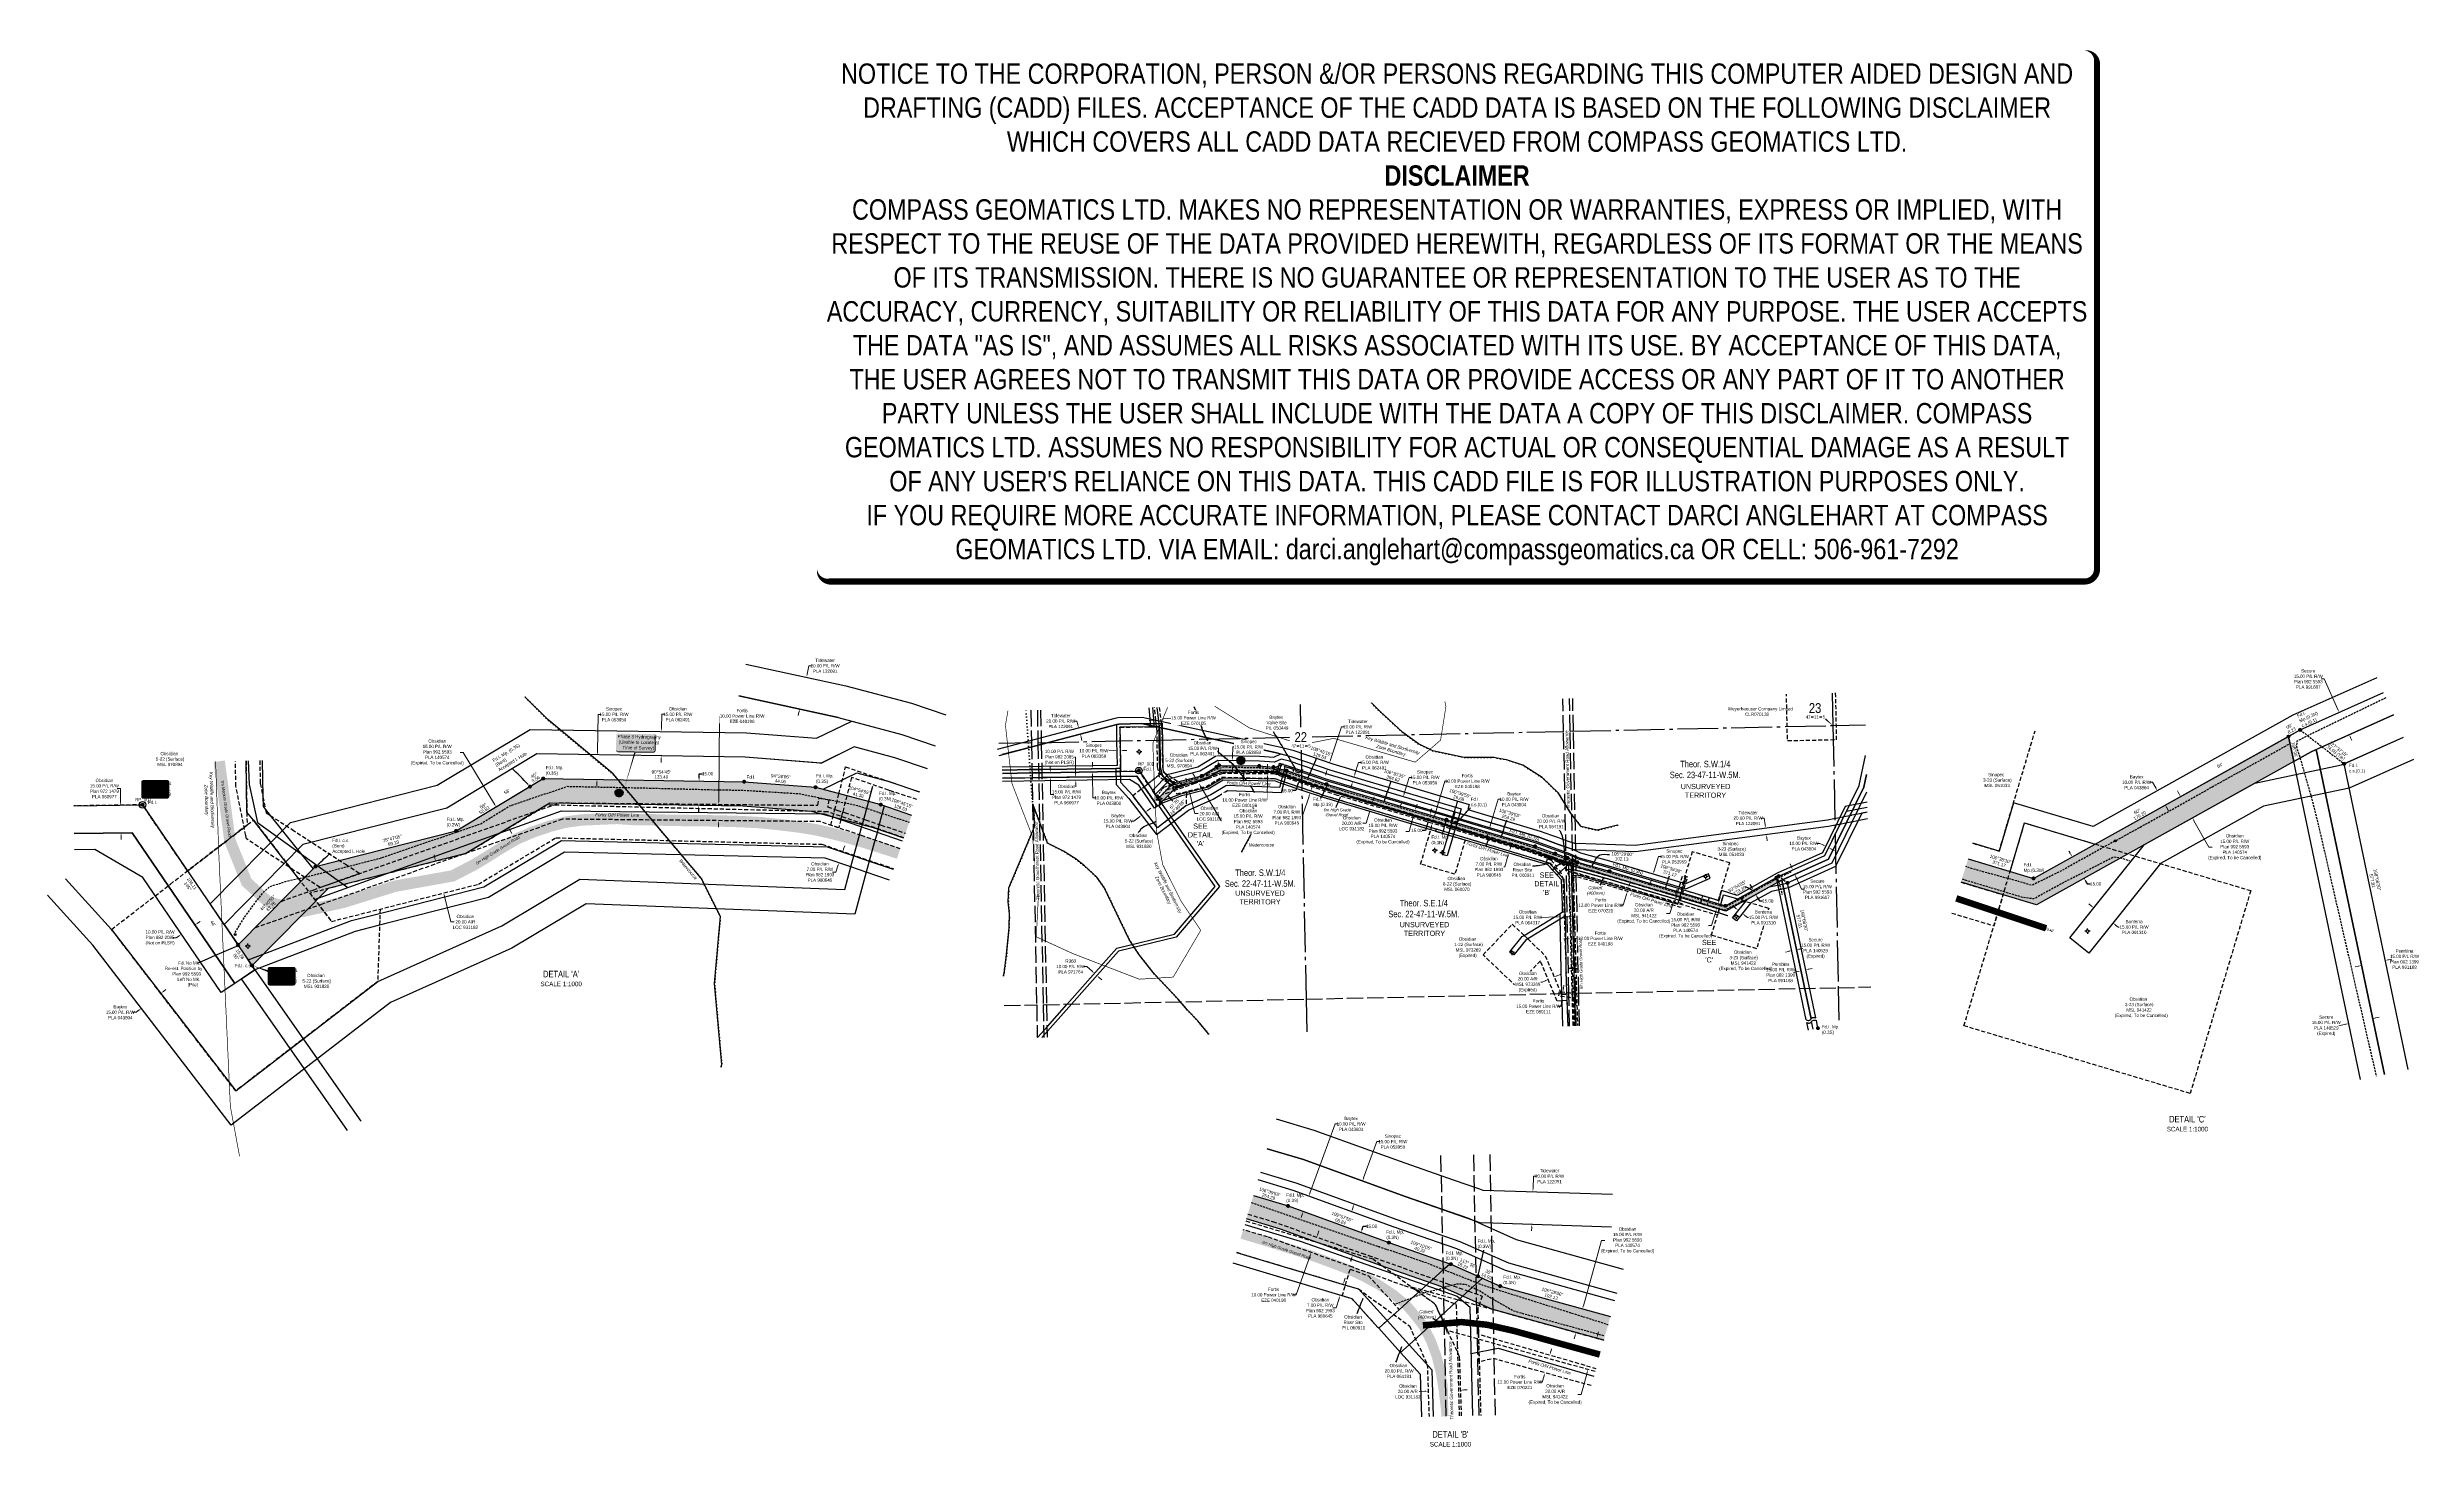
# Model space of a CAD drawing. Extents: x 594959 to 602233, y 5878755 to 5883049.
import ezdxf
from ezdxf.enums import TextEntityAlignment as Align

# ---------------------------------------------------------------- set-up
doc = ezdxf.new("R2010")
doc.units = 0
doc.header["$LTSCALE"] = 5
doc.header["$PDSIZE"] = 0.5
for name, pattern in [('DASHDOT2', [12.7, 6.35, -3.175, 0, -3.175]), ('foc-ACCESSROAD', [3.75, 2.5, -1.25]), ('foc-FLOWLINE', [3.75, 2.5, -1.25]), ('foc-QUARTERLINE', [33, 25, -3, 2, -3]), ('foc-TIELINE', [1.875, 1.25, -0.625]), ('foc-UNSURVEYED', [12.5, 10, -2.5]), ('foc-WHEELTRACKS', [2, 0.4, -1.6]), ('UG_PIPE', [1.875, 1.25, -0.625])]:
    doc.linetypes.add(name, pattern=pattern)
doc.layers.get('Defpoints').update_dxf_attribs({"color": 9})
for name, color, linetype in [('10', 1, 'Continuous'), ('35', 37, 'Continuous'), ('9', 3, 'Continuous'), ('AS-PIPE-UG', 44, 'UG_PIPE'), ('AS-POWER', 104, 'foc-POWER'), ('AS-ROADS', 254, 'Continuous'), ('AS-SYMBOL', 7, 'Continuous'), ('AS-WILDLIFE', 131, 'DASHDOT2'), ('C-AR', 13, 'foc-ACCESSROAD'), ('C-RW', 13, 'Continuous'), ('C-SYMBOL', 7, 'Continuous'), ('C-WS', 13, 'foc-ACCESSROAD'), ('DETAIL-T', 7, 'Continuous'), ('F-AR', 190, 'foc-ACCESSROAD'), ('F-EZE', 190, 'foc-FLOWLINE'), ('F-RW', 190, 'Continuous'), ('F-WS', 190, 'foc-ACCESSROAD'), ('F-WS-S', 8, 'Continuous'), ('L-BD', 7, 'Continuous'), ('L-BD1', 253, 'Continuous'), ('L-MON', 1, 'Continuous'), ('L-QSEC', 8, 'foc-QUARTERLINE'), ('L-ROAD-T', 7, 'Continuous'), ('L-SECLBL', 7, 'Continuous'), ('L-TIE', 7, 'foc-TIELINE'), ('L-UNS-T', 3, 'Continuous'), ('L-USEC', 7, 'foc-UNSURVEYED'), ('P-CROSSINGS', 250, 'Continuous'), ('P-PROPOSED', 10, 'Continuous'), ('P-PROPOSED-H', 21, 'Continuous'), ('P-TXT', 4, 'Continuous'), ('T-WATER-P3', 160, 'foc-WHEELTRACKS'), ('T-WATER-T', 170, 'Continuous')]:
    doc.layers.add(name, color=color, linetype=linetype)
for name, color, linetype, lineweight in [('AS-GENERAL', 48, 'Continuous', 18), ('C-AR-T', 13, 'Continuous', 9), ('C-RW-T', 13, 'Continuous', 9), ('C-WS-T', 13, 'Continuous', 9), ('F-EZE-T', 190, 'Continuous', 9), ('F-RW-T', 190, 'Continuous', 9), ('F-WS-T', 190, 'Continuous', 9), ('T-TEXT', 48, 'Continuous', 18)]:
    doc.layers.add(name, color=color, linetype=linetype, lineweight=lineweight)
doc.layers.add('DISCLAIMER', color=7, linetype='Continuous', plot=False)
doc.styles.add('175L', font='ARIALN.TTF', dxfattribs={"height": 20})
doc.styles.add('240', font='ARIALN.TTF', dxfattribs={"height": 30})
doc.styles.add('80', font='ARIALN.TTF', dxfattribs={"height": 10})
doc.styles.add('80CG', font='ARIALN.TTF', dxfattribs={"height": 10})
doc.styles.add('80L', font='ARIALN.TTF', dxfattribs={"height": 10})
doc.styles.add('Crossing', font='ARIALN.TTF', dxfattribs={"height": 10})
doc.styles.add('foc-LtypeFont', font='ARIALN.TTF', dxfattribs={"height": 7.35})
doc.styles.add('SIMPLEX', font='ARIALN.TTF')
doc.linetypes.add('foc-POWER', pattern='A,6,-1,["P",foc-LtypeFont,S=0.2,R=0,X=-0.625,Y=-0.75],-1.24,4', length=12.24)
doc.linetypes.add('foc-TOPO-flowdirection-NOLINE', pattern='A,0,[">",foc-LtypeFont,S=0.3,R=0,X=0,Y=-0.945],-20,[">",foc-LtypeFont,S=0.3,R=0,X=0,Y=-0.945],0', length=20)
doc.dimstyles.new('Compass 5 000', dxfattribs={"dimscale": 5, "dimtxt": 9, "dimasz": 2, "dimexe": 0.2, "dimexo": 0.0625, "dimgap": 0.5, "dimtad": 0, "dimtih": 1, "dimtoh": 1, "dimzin": 0, "dimdsep": 46, "dimtxsty": '80CG', "dimcen": 0.1, "dimse1": 1, "dimse2": 1, "dimclrd": 256, "dimclrt": 256, "dimaunit": 1, "dimadec": 4, "dimazin": 0, "dimtfac": 0.06, "dimtofl": 0, "dimtmove": 0, "dimatfit": 1, "dimfxl": 0.2, "dimtolj": 1, "dimtzin": 0, "dimlwd": -1, "dimarcsym": 0})

# ---------------------------------------------------------------- blocks, each defined once
blk = doc.blocks.new('L-SECLBL')
at = {"layer": '9', "color": 7}
for p, q in [((-5.1, -27.8), (-12.3, -27.8)), ((20.7, -27.8), (13.5, -27.8))]:
    blk.add_line(p, q, dxfattribs=at)
at = {"layer": '10', "color": 2, "style": 'SIMPLEX'}
blk.add_attdef('SEC', text='', height=30, dxfattribs=at).set_placement((0, 0), align=Align.MIDDLE)
at = {"layer": '10', "color": 5, "style": '80L'}
blk.add_attdef('TWP', text='', height=9.5, dxfattribs=at).set_placement((-14.4, -27.4), align=Align.MIDDLE_RIGHT)
blk.add_attdef('RGE', text='', height=9.5, dxfattribs=at).set_placement((3.6, -27.4), align=Align.MIDDLE_CENTER)
blk.add_attdef('MER', text='', height=9.5, dxfattribs=at).set_placement((23.2, -27.4), align=Align.MIDDLE_LEFT)
blk = doc.blocks.new('*D412')
at = {"layer": 'C-AR-T', "transparency": 16777216}
for p, q in [((599548.1, 5880180.9), (599538.1, 5880180.9)), ((599557.3, 5880184.8), (599548.1, 5880180.9)), ((599594.2, 5880200.2), (599603.4, 5880204))]:
    blk.add_line(p, q, dxfattribs=at)
for points in [[(599556.7, 5880186.3), (599558, 5880183.2), (599566.5, 5880188.6)], [(599593.6, 5880201.7), (599594.8, 5880198.6), (599585, 5880196.3)]]:
    blk.add_solid(points, dxfattribs=at)
at = {"layer": 'Defpoints', "color": 0, "transparency": 16777216}
blk.add_point((599584.1, 5880198.5), dxfattribs=at)
at = {"layer": 'C-AR-T', "transparency": 16777216, "insert": (599503.8, 5880180.9), "char_height": 10, "attachment_point": 5, "style": '80CG', "bg_fill": 3, "box_fill_scale": 1.1, "bg_fill_color": 256, "bg_fill_true_color": 13158600, "bg_fill_transparency": 0}
blk.add_mtext('\\A1;Obsidian\\P20.00 A/R\\PMSL 973269\\P(Expired)', dxfattribs=at)
at = {"layer": 'Defpoints', "color": 0, "transparency": 16777216}
for p in [(599565.6, 5880190.8), (599566.5, 5880188.6)]:
    blk.add_point(p, dxfattribs=at)
blk = doc.blocks.new('*D413')
at = {"layer": 'C-AR-T', "transparency": 16777216}
for p, q in [((599959.2, 5880454.8), (599962, 5880464.4)), ((599940.3, 5880391.5), (599930.3, 5880391.5)), ((599947.9, 5880416.9), (599940.3, 5880391.5))]:
    blk.add_line(p, q, dxfattribs=at)
for points in [[(599946.3, 5880417.4), (599949.5, 5880416.4), (599950.7, 5880426.5)], [(599957.6, 5880455.3), (599960.7, 5880454.4), (599956.3, 5880445.2)]]:
    blk.add_solid(points, dxfattribs=at)
at = {"layer": 'Defpoints', "color": 0, "transparency": 16777216}
for p in [(599946.6, 5880427.7), (599950.7, 5880426.5), (599952.2, 5880446.5)]:
    blk.add_point(p, dxfattribs=at)
at = {"layer": 'C-AR-T', "transparency": 16777216, "insert": (599860.4, 5880391.5), "char_height": 10, "attachment_point": 5, "style": '80CG'}
blk.add_mtext('\\A1;Obsidian\\P20.00 A/R\\PMSL 941422\\P(Expired, To be Cancelled)', dxfattribs=at)
blk = doc.blocks.new('*D414')
at = {"layer": 'C-RW-T', "transparency": 16777216}
for p, q in [((598973.4, 5880819.5), (598983.8, 5880854.6)), ((598983.8, 5880854.6), (598993.8, 5880854.6)), ((598963.5, 5880785.9), (598960.7, 5880776.3))]:
    blk.add_line(p, q, dxfattribs=at)
for points in [[(598961.9, 5880786.4), (598965.1, 5880785.4), (598966.3, 5880795.5)], [(598971.8, 5880820), (598975, 5880819), (598970.6, 5880809.9)]]:
    blk.add_solid(points, dxfattribs=at)
at = {"layer": 'Defpoints', "color": 0, "transparency": 16777216}
for p in [(598949.4, 5880800.5), (598953.6, 5880814.9), (598970.6, 5880809.9)]:
    blk.add_point(p, dxfattribs=at)
at = {"layer": 'C-RW-T', "transparency": 16777216, "insert": (599032.9, 5880854.6), "char_height": 10, "attachment_point": 5, "style": '80CG'}
blk.add_mtext('\\A1;Obsidian\\P15.00 P/L R/W\\PPLA 062491', dxfattribs=at)
blk = doc.blocks.new('*D415')
at = {"layer": 'C-RW-T', "transparency": 16777216}
for p, q in [((599593.3, 5880380.5), (599542.7, 5880379.3)), ((599628.3, 5880381.3), (599638.3, 5880381.5))]:
    blk.add_line(p, q, dxfattribs=at)
for points in [[(599593.3, 5880382.1), (599593.3, 5880378.8), (599603.3, 5880380.7)], [(599628.3, 5880382.9), (599628.4, 5880379.6), (599618.3, 5880381)]]:
    blk.add_solid(points, dxfattribs=at)
at = {"layer": 'Defpoints', "color": 0, "transparency": 16777216}
for p in [(599603.3, 5880380.7), (599603.5, 5880371), (599618.6, 5880371.3)]:
    blk.add_point(p, dxfattribs=at)
at = {"layer": 'C-RW-T', "transparency": 16777216, "insert": (599503.6, 5880379.3), "char_height": 10, "attachment_point": 5, "style": '80CG'}
blk.add_mtext('\\A1;Obsidian\\P15.00 P/L R/W\\PPLA 064317', dxfattribs=at)
blk = doc.blocks.new('*D416')
at = {"layer": 'C-RW-T', "transparency": 16777216}
for p, q in [((598037.8, 5880833.3), (598037.6, 5880843.3)), ((598038.3, 5880798.3), (598039, 5880756)), ((598039, 5880756), (598049, 5880756))]:
    blk.add_line(p, q, dxfattribs=at)
for points in [[(598039.4, 5880833.4), (598036.1, 5880833.3), (598037.9, 5880823.3)], [(598040, 5880798.4), (598036.6, 5880798.3), (598038.1, 5880808.3)]]:
    blk.add_solid(points, dxfattribs=at)
at = {"layer": 'Defpoints', "color": 0, "transparency": 16777216}
for p in [(598036, 5880823.3), (598036.2, 5880808.3), (598038.1, 5880808.3)]:
    blk.add_point(p, dxfattribs=at)
at = {"layer": 'C-RW-T', "transparency": 16777216, "insert": (598088, 5880756), "char_height": 10, "attachment_point": 5, "style": '80CG'}
blk.add_mtext('\\A1;Obsidian\\P15.00 P/L R/W\\PPlan 972 1479\\PPLA 960977', dxfattribs=at)
blk = doc.blocks.new('*D417')
at = {"layer": 'C-RW-T', "transparency": 16777216}
for p, q in [((600091.3, 5880431), (600094.1, 5880440.5)), ((600068.4, 5880354.3), (600058.4, 5880354.3)), ((600081.3, 5880397.5), (600068.4, 5880354.3))]:
    blk.add_line(p, q, dxfattribs=at)
for points in [[(600089.7, 5880431.4), (600092.9, 5880430.5), (600088.4, 5880421.4)], [(600079.7, 5880397.9), (600082.9, 5880397), (600084.1, 5880407)]]:
    blk.add_solid(points, dxfattribs=at)
at = {"layer": 'Defpoints', "color": 0, "transparency": 16777216}
for p in [(600037.6, 5880436.5), (600033.3, 5880422.2), (600084.1, 5880407)]:
    blk.add_point(p, dxfattribs=at)
at = {"layer": 'C-RW-T', "transparency": 16777216, "insert": (599988.4, 5880354.3), "char_height": 10, "attachment_point": 5, "style": '80CG'}
blk.add_mtext('\\A1;Obsidian\\P15.00 P/L R/W\\PPlan 992 5593\\PPLA 140574\\P(Expired, To be Cancelled)', dxfattribs=at)
blk = doc.blocks.new('*D418')
at = {"layer": 'C-RW-T', "transparency": 16777216}
for p, q in [((599161.2, 5880717), (599164, 5880726.5)), ((599139.4, 5880643.1), (599129.4, 5880643.1)), ((599151.3, 5880683.4), (599139.4, 5880643.1))]:
    blk.add_line(p, q, dxfattribs=at)
for points in [[(599159.6, 5880717.4), (599162.8, 5880716.5), (599158.3, 5880707.4)], [(599149.7, 5880683.9), (599152.9, 5880682.9), (599154.1, 5880693)]]:
    blk.add_solid(points, dxfattribs=at)
at = {"layer": 'Defpoints', "color": 0, "transparency": 16777216}
for p in [(599134.2, 5880714.5), (599130, 5880700.1), (599154.1, 5880693)]:
    blk.add_point(p, dxfattribs=at)
at = {"layer": 'C-RW-T', "transparency": 16777216, "insert": (599059.4, 5880643.1), "char_height": 10, "attachment_point": 5, "style": '80CG'}
blk.add_mtext('\\A1;Obsidian\\P15.00 P/L R/W\\PPlan 992 5593\\PPLA 140574\\P(Expired, To be Cancelled)', dxfattribs=at)
blk = doc.blocks.new('*D419')
at = {"layer": 'C-RW-T', "transparency": 16777216}
for p, q in [((598832.4, 5880751.2), (598812.9, 5880693.8)), ((598841.1, 5880776.7), (598844.3, 5880786.2)), ((598812.9, 5880693.8), (598802.9, 5880693.8))]:
    blk.add_line(p, q, dxfattribs=at)
for points in [[(598830.8, 5880751.7), (598834, 5880750.6), (598835.6, 5880760.6)], [(598839.5, 5880777.2), (598842.7, 5880776.2), (598837.9, 5880767.2)]]:
    blk.add_solid(points, dxfattribs=at)
at = {"layer": 'Defpoints', "color": 0, "transparency": 16777216}
for p in [(598787.2, 5880777.1), (598789.5, 5880783.7)]:
    blk.add_point(p, dxfattribs=at)
at = {"layer": 'C-RW-T', "transparency": 16777216, "insert": (598764.1, 5880693.8), "char_height": 10, "attachment_point": 5, "style": '80CG', "bg_fill": 3, "box_fill_scale": 1.1, "bg_fill_color": 256, "bg_fill_true_color": 13158600, "bg_fill_transparency": 0}
blk.add_mtext('\\A1;Obsidian\\P7.00 P/L R/W\\PPlan 982 1993\\PPLA 980645', dxfattribs=at)
at = {"layer": 'Defpoints', "color": 0, "transparency": 16777216}
blk.add_point((598835.6, 5880760.6), dxfattribs=at)
blk = doc.blocks.new('*D420')
at = {"layer": 'C-RW-T', "transparency": 16777216}
for p, q in [((599450.7, 5880592.6), (599453.6, 5880602.1)), ((599433.3, 5880534.4), (599423.3, 5880534.4)), ((599443, 5880566.7), (599433.3, 5880534.4))]:
    blk.add_line(p, q, dxfattribs=at)
for points in [[(599441.4, 5880567.2), (599444.6, 5880566.2), (599445.8, 5880576.3)], [(599449.1, 5880593), (599452.3, 5880592.1), (599447.8, 5880583)]]:
    blk.add_solid(points, dxfattribs=at)
at = {"layer": 'C-RW-T', "transparency": 16777216, "insert": (599384.5, 5880534.4), "char_height": 10, "attachment_point": 5, "style": '80CG', "bg_fill": 3, "box_fill_scale": 1.1, "bg_fill_color": 256, "bg_fill_true_color": 13158600, "bg_fill_transparency": 0}
blk.add_mtext('\\A1;Obsidian\\P7.00 P/L R/W\\PPlan 982 1993\\PPLA 980645', dxfattribs=at)
at = {"layer": 'Defpoints', "color": 0, "transparency": 16777216}
for p in [(599445.8, 5880576.3), (599452.3, 5880574.4), (599454.3, 5880581.1)]:
    blk.add_point(p, dxfattribs=at)
blk = doc.blocks.new('*D421')
at = {"layer": 'Defpoints', "color": 0, "transparency": 16777216}
for p in [(599612.1, 5880150.9), (599618.9, 5880134.8), (599620.9, 5880149.6)]:
    blk.add_point(p, dxfattribs=at)
at = {"layer": 'F-EZE-T', "transparency": 16777216}
for p, q in [((599613.5, 5880160.8), (599614.8, 5880170.7)), ((599606, 5880106.3), (599596, 5880106.3)), ((599608.7, 5880126.1), (599606, 5880106.3))]:
    blk.add_line(p, q, dxfattribs=at)
for points in [[(599607.1, 5880126.3), (599610.4, 5880125.9), (599610.1, 5880136)], [(599611.8, 5880161), (599615.1, 5880160.5), (599612.1, 5880150.9)]]:
    blk.add_solid(points, dxfattribs=at)
at = {"layer": 'F-EZE-T', "transparency": 16777216, "insert": (599536.9, 5880106.3), "char_height": 10, "attachment_point": 5, "style": '80CG'}
blk.add_mtext('\\A1;Fortis\\P15.00 Power Line R/W\\PEZE 080111', dxfattribs=at)
blk = doc.blocks.new('*D422')
at = {"layer": 'Defpoints', "color": 0, "transparency": 16777216}
for p in [(599051.8, 5880714.7), (599054.6, 5880724.3), (599210.9, 5880667.8)]:
    blk.add_point(p, dxfattribs=at)
at = {"layer": 'F-EZE-T', "transparency": 16777216}
for p, q in [((599216.6, 5880687), (599249.2, 5880797.4)), ((599249.2, 5880797.4), (599259.2, 5880797.4)), ((599208.1, 5880658.2), (599205.3, 5880648.6))]:
    blk.add_line(p, q, dxfattribs=at)
for points in [[(599206.5, 5880658.7), (599209.7, 5880657.7), (599210.9, 5880667.8)], [(599215, 5880687.4), (599218.2, 5880686.5), (599213.8, 5880677.4)]]:
    blk.add_solid(points, dxfattribs=at)
at = {"layer": 'F-EZE-T', "transparency": 16777216, "insert": (599318.3, 5880797.4), "char_height": 10, "attachment_point": 5, "style": '80CG'}
blk.add_mtext('\\A1;Fortis\\P10.00 Power Line R/W\\PEZE 040198', dxfattribs=at)
blk = doc.blocks.new('*D423')
at = {"layer": 'Defpoints', "color": 0, "transparency": 16777216}
for p in [(598642.5, 5880820), (598642.6, 5880830), (598704.7, 5880819.5)]:
    blk.add_point(p, dxfattribs=at)
at = {"layer": 'F-EZE-T', "transparency": 16777216}
for p, q in [((598704.6, 5880809.5), (598703.9, 5880739.4)), ((598704.9, 5880839.5), (598704.9, 5880849.5)), ((598703.9, 5880739.4), (598693.9, 5880739.4))]:
    blk.add_line(p, q, dxfattribs=at)
for points in [[(598702.9, 5880809.5), (598706.2, 5880809.5), (598704.7, 5880819.5)], [(598703.2, 5880839.5), (598706.5, 5880839.5), (598704.8, 5880829.5)]]:
    blk.add_solid(points, dxfattribs=at)
at = {"layer": 'F-EZE-T', "transparency": 16777216, "insert": (598634.8, 5880739.4), "char_height": 10, "attachment_point": 5, "style": '80CG', "bg_fill": 3, "box_fill_scale": 1.1, "bg_fill_color": 256, "bg_fill_true_color": 13158600, "bg_fill_transparency": 0}
blk.add_mtext('\\A1;Fortis\\P10.00 Power Line R/W\\PEZE 040198', dxfattribs=at)
blk = doc.blocks.new('*D424')
at = {"layer": 'Defpoints', "color": 0, "transparency": 16777216}
for p in [(598365.1, 5880956.1), (598376.8, 5880986.9), (598380, 5880957.7)]:
    blk.add_point(p, dxfattribs=at)
at = {"layer": 'F-EZE-T', "transparency": 16777216}
for p, q in [((598351.9, 5880984.2), (598342, 5880983.1)), ((598386.7, 5880988), (598418.6, 5880991.5))]:
    blk.add_line(p, q, dxfattribs=at)
for points in [[(598351.7, 5880985.9), (598352.1, 5880982.6), (598361.9, 5880985.3)], [(598386.5, 5880989.7), (598386.9, 5880986.4), (598376.8, 5880986.9)]]:
    blk.add_solid(points, dxfattribs=at)
at = {"layer": 'F-EZE-T', "transparency": 16777216, "insert": (598477.7, 5880991.5), "char_height": 10, "attachment_point": 5, "style": '80CG', "bg_fill": 3, "box_fill_scale": 1.1, "bg_fill_color": 256, "bg_fill_true_color": 13158600, "bg_fill_transparency": 0}
blk.add_mtext('\\A1;Fortis\\P15.00 Power Line R/W\\PEZE 070105 ', dxfattribs=at)
blk = doc.blocks.new('*D425')
at = {"layer": 'Defpoints', "color": 0, "transparency": 16777216}
for p in [(599809.8, 5880458.7), (599875.9, 5880439), (599879.4, 5880450.5)]:
    blk.add_point(p, dxfattribs=at)
at = {"layer": 'F-EZE-T', "transparency": 16777216}
for p, q in [((599807, 5880449.1), (599797.2, 5880416.3)), ((599816.1, 5880479.8), (599819, 5880489.4)), ((599797.2, 5880416.3), (599787.2, 5880416.3))]:
    blk.add_line(p, q, dxfattribs=at)
for points in [[(599805.4, 5880449.6), (599808.6, 5880448.7), (599809.8, 5880458.7)], [(599814.5, 5880480.3), (599817.7, 5880479.3), (599813.3, 5880470.2)]]:
    blk.add_solid(points, dxfattribs=at)
at = {"layer": 'F-EZE-T', "transparency": 16777216, "insert": (599728, 5880416.3), "char_height": 10, "attachment_point": 5, "style": '80CG'}
blk.add_mtext('\\A1;Fortis\\P12.00 Power Line R/W\\PEZE 070221', dxfattribs=at)
blk = doc.blocks.new('*D426')
at = {"layer": 'F-EZE-T', "transparency": 16777216}
for p, q in [((599624.4, 5880313.4), (599614.4, 5880313.1)), ((599657.5, 5880314.3), (599667.5, 5880314.6))]:
    blk.add_line(p, q, dxfattribs=at)
for points in [[(599624.3, 5880315.1), (599624.4, 5880311.7), (599634.4, 5880313.7)], [(599657.4, 5880316), (599657.5, 5880312.6), (599647.5, 5880314)]]:
    blk.add_solid(points, dxfattribs=at)
at = {"layer": 'F-EZE-T', "transparency": 16777216, "insert": (599726.6, 5880314.6), "char_height": 10, "attachment_point": 5, "style": '80CG', "bg_fill": 3, "box_fill_scale": 1.1, "bg_fill_color": 256, "bg_fill_true_color": 13158600, "bg_fill_transparency": 0}
blk.add_mtext('\\A1;Fortis\\P13.00 Power Line R/W\\PEZE 040198', dxfattribs=at)
at = {"layer": 'Defpoints', "color": 0, "transparency": 16777216}
for p in [(599634.8, 5880299), (599647.5, 5880314), (599647.9, 5880299.4)]:
    blk.add_point(p, dxfattribs=at)
blk = doc.blocks.new('*D427')
at = {"layer": 'Defpoints', "color": 0, "transparency": 16777216}
for p in [(598859.7, 5880865.6), (598853.3, 5880846.6), (598895.3, 5880853.6)]:
    blk.add_point(p, dxfattribs=at)
at = {"layer": 'F-RW-T', "transparency": 16777216}
for p, q in [((598898.5, 5880863), (598932.5, 5880963.7)), ((598932.5, 5880963.7), (598942.5, 5880963.7)), ((598885.7, 5880825.1), (598882.5, 5880815.7))]:
    blk.add_line(p, q, dxfattribs=at)
for points in [[(598896.9, 5880863.6), (598900.1, 5880862.5), (598895.3, 5880853.6)], [(598884.1, 5880825.7), (598887.2, 5880824.6), (598888.9, 5880834.6)]]:
    blk.add_solid(points, dxfattribs=at)
at = {"layer": 'F-RW-T', "transparency": 16777216, "insert": (598982.1, 5880963.7), "char_height": 10, "attachment_point": 5, "style": '80CG'}
blk.add_mtext('\\A1;Tidewater\\P20.00 P/L R/W\\PPLA 122091', dxfattribs=at)
blk = doc.blocks.new('*D428')
at = {"layer": 'Defpoints', "color": 0, "transparency": 16777216}
for p in [(599056.7, 5880753.1), (599060.9, 5880767.5), (599121.8, 5880749.5)]:
    blk.add_point(p, dxfattribs=at)
at = {"layer": 'F-RW-T', "transparency": 16777216}
for p, q in [((599124.6, 5880759.1), (599139.3, 5880808.8)), ((599139.3, 5880808.8), (599149.3, 5880808.8)), ((599114.7, 5880725.5), (599111.9, 5880715.9))]:
    blk.add_line(p, q, dxfattribs=at)
for points in [[(599113.1, 5880726), (599116.3, 5880725), (599117.5, 5880735.1)], [(599123, 5880759.6), (599126.2, 5880758.6), (599121.8, 5880749.5)]]:
    blk.add_solid(points, dxfattribs=at)
at = {"layer": 'F-RW-T', "transparency": 16777216, "insert": (599188.4, 5880808.8), "char_height": 10, "attachment_point": 5, "style": '80CG'}
blk.add_mtext('\\A1;Sinopec\\P15.00 P/L R/W\\PPLA 053959', dxfattribs=at)
blk = doc.blocks.new('*D429')
at = {"layer": 'Defpoints', "color": 0, "transparency": 16777216}
for p in [(599154.9, 5880718.7), (599152.1, 5880709.1), (599385.7, 5880650.5)]:
    blk.add_point(p, dxfattribs=at)
at = {"layer": 'F-RW-T', "transparency": 16777216}
for p, q in [((599388.5, 5880660.1), (599412.6, 5880741.7)), ((599412.6, 5880741.7), (599422.6, 5880741.7)), ((599380, 5880631.3), (599377.2, 5880621.8))]:
    blk.add_line(p, q, dxfattribs=at)
for points in [[(599386.9, 5880660.6), (599390.1, 5880659.6), (599385.7, 5880650.5)], [(599378.4, 5880631.8), (599381.6, 5880630.9), (599382.9, 5880640.9)]]:
    blk.add_solid(points, dxfattribs=at)
at = {"layer": 'F-RW-T', "transparency": 16777216, "insert": (599461.7, 5880741.7), "char_height": 10, "attachment_point": 5, "style": '80CG'}
blk.add_mtext('\\A1;Baytex\\P10.00 P/L R/W\\PPLA 043804', dxfattribs=at)
blk = doc.blocks.new('*D430')
at = {"layer": 'Defpoints', "color": 0, "transparency": 16777216}
for p in [(598173.7, 5880207.2), (598186.9, 5880222), (598194.4, 5880215.4)]:
    blk.add_point(p, dxfattribs=at)
at = {"layer": 'F-RW-T', "transparency": 16777216}
for p, q in [((598149.8, 5880228.4), (598139.8, 5880228.4)), ((598166.2, 5880213.8), (598149.8, 5880228.4)), ((598188.6, 5880193.9), (598196.1, 5880187.2))]:
    blk.add_line(p, q, dxfattribs=at)
for points in [[(598167.3, 5880215.1), (598165.1, 5880212.6), (598173.7, 5880207.2)], [(598189.8, 5880195.1), (598187.5, 5880192.6), (598181.2, 5880200.5)]]:
    blk.add_solid(points, dxfattribs=at)
at = {"layer": 'F-RW-T', "transparency": 16777216, "insert": (598100.7, 5880228.4), "char_height": 10, "attachment_point": 5, "style": '80CG'}
blk.add_mtext('\\A1;R360\\P10.00 P/L R/W\\PPLA 971764', dxfattribs=at)
blk = doc.blocks.new('*D431')
at = {"layer": 'Defpoints', "color": 0, "transparency": 16777216}
for p in [(598314.1, 5880723.1), (598302.3, 5880713.9), (598318.4, 5880692.9)]:
    blk.add_point(p, dxfattribs=at)
at = {"layer": 'F-RW-T', "transparency": 16777216}
for p, q in [((598338.2, 5880708.2), (598346.2, 5880714.3)), ((598294.9, 5880674.8), (598284.9, 5880674.8)), ((598310.5, 5880686.8), (598294.9, 5880674.8))]:
    blk.add_line(p, q, dxfattribs=at)
for points in [[(598309.5, 5880688.2), (598311.5, 5880685.5), (598318.4, 5880692.9)], [(598337.2, 5880709.5), (598339.3, 5880706.8), (598330.3, 5880702.1)]]:
    blk.add_solid(points, dxfattribs=at)
at = {"layer": 'F-RW-T', "transparency": 16777216, "insert": (598245.8, 5880674.8), "char_height": 10, "attachment_point": 5, "style": '80CG'}
blk.add_mtext('\\A1;Baytex\\P15.00 P/L R/W\\PPLA 043804', dxfattribs=at)
blk = doc.blocks.new('*D432')
at = {"layer": 'F-RW-T', "transparency": 16777216}
for p, q in [((598597.6, 5880870.1), (598598, 5880902)), ((598598, 5880902), (598608, 5880902)), ((598597.1, 5880835), (598597, 5880825))]:
    blk.add_line(p, q, dxfattribs=at)
for points in [[(598595.9, 5880870.1), (598599.2, 5880870), (598597.4, 5880860.1)], [(598595.5, 5880835), (598598.8, 5880835), (598597.3, 5880845)]]:
    blk.add_solid(points, dxfattribs=at)
at = {"layer": 'F-RW-T', "transparency": 16777216, "insert": (598647.1, 5880902), "char_height": 10, "attachment_point": 5, "style": '80CG', "bg_fill": 3, "box_fill_scale": 1.1, "bg_fill_color": 256, "bg_fill_true_color": 13158600, "bg_fill_transparency": 0}
blk.add_mtext('\\A1;Sinopec\\P15.00 P/L R/W\\PPLA 053959', dxfattribs=at)
at = {"layer": 'Defpoints', "color": 0, "transparency": 16777216}
for p in [(598597.4, 5880860.1), (598642.9, 5880844.4), (598643.1, 5880859.5)]:
    blk.add_point(p, dxfattribs=at)
blk = doc.blocks.new('*D433')
at = {"layer": 'Defpoints', "color": 0, "transparency": 16777216}
blk.add_point((598253.4, 5880876.5), dxfattribs=at)
at = {"layer": 'F-RW-T', "transparency": 16777216}
for p, q in [((598233.2, 5880890.8), (598210.9, 5880890.4)), ((598263.2, 5880891.2), (598273.2, 5880891.4))]:
    blk.add_line(p, q, dxfattribs=at)
for points in [[(598233.1, 5880892.4), (598233.2, 5880889.1), (598243.2, 5880890.9)], [(598263.1, 5880892.9), (598263.2, 5880889.6), (598253.2, 5880891.1)]]:
    blk.add_solid(points, dxfattribs=at)
at = {"layer": 'F-RW-T', "transparency": 16777216, "insert": (598171.8, 5880890.4), "char_height": 10, "attachment_point": 5, "style": '80CG', "bg_fill": 3, "box_fill_scale": 1.1, "bg_fill_color": 256, "bg_fill_true_color": 13158600, "bg_fill_transparency": 0}
blk.add_mtext('\\A1;Sinopec\\P10.00 P/L R/W\\PPLA 063358', dxfattribs=at)
at = {"layer": 'Defpoints', "color": 0, "transparency": 16777216}
for p in [(598243.2, 5880890.9), (598243.4, 5880876.4)]:
    blk.add_point(p, dxfattribs=at)
blk = doc.blocks.new('*D434')
at = {"layer": 'Defpoints', "color": 0, "transparency": 16777216}
for p in [(598167.6, 5880825.4), (598196, 5880835.8), (598196.2, 5880825.8)]:
    blk.add_point(p, dxfattribs=at)
at = {"layer": 'F-RW-T', "transparency": 16777216}
for p, q in [((598167.3, 5880845.3), (598167.2, 5880855.3)), ((598167.8, 5880815.4), (598168.9, 5880745.9)), ((598168.9, 5880745.9), (598178.9, 5880745.9))]:
    blk.add_line(p, q, dxfattribs=at)
for points in [[(598169, 5880845.4), (598165.6, 5880845.3), (598167.5, 5880835.3)], [(598169.4, 5880815.4), (598166.1, 5880815.3), (598167.6, 5880825.4)]]:
    blk.add_solid(points, dxfattribs=at)
at = {"layer": 'F-RW-T', "transparency": 16777216, "insert": (598217.9, 5880745.9), "char_height": 10, "attachment_point": 5, "style": '80CG'}
blk.add_mtext('\\A1;Baytex\\P10.00 P/L R/W\\PPLA 043800', dxfattribs=at)
blk = doc.blocks.new('*D435')
at = {"layer": 'Defpoints', "color": 0, "transparency": 16777216}
for p in [(600232.7, 5880653.6), (600233.7, 5880653.7), (600235.3, 5880633.8)]:
    blk.add_point(p, dxfattribs=at)
at = {"layer": 'F-RW-T', "transparency": 16777216}
for p, q in [((600229.8, 5880683.8), (600219.8, 5880683.8)), ((600232.4, 5880663.6), (600229.8, 5880683.8)), ((600237.6, 5880624), (600238.9, 5880614.1))]:
    blk.add_line(p, q, dxfattribs=at)
for points in [[(600234.1, 5880663.8), (600230.8, 5880663.4), (600233.7, 5880653.7)], [(600239.3, 5880624.2), (600236, 5880623.8), (600236.3, 5880633.9)]]:
    blk.add_solid(points, dxfattribs=at)
at = {"layer": 'F-RW-T', "transparency": 16777216, "insert": (600180.2, 5880683.8), "char_height": 10, "attachment_point": 5, "style": '80CG'}
blk.add_mtext('\\A1;Tidewater\\P20.00 P/L R/W\\PPLA 122091', dxfattribs=at)
blk = doc.blocks.new('*D436')
at = {"layer": 'Defpoints', "color": 0, "transparency": 16777216}
for p in [(600303, 5880330.6), (600317.7, 5880333.7), (600314.3, 5880277)]:
    blk.add_point(p, dxfattribs=at)
at = {"layer": 'F-RW-T', "transparency": 16777216}
for p, q in [((600338.8, 5880282.1), (600348.6, 5880284.2)), ((600304.5, 5880274.9), (600294.7, 5880272.9))]:
    blk.add_line(p, q, dxfattribs=at)
for points in [[(600338.4, 5880283.8), (600339.1, 5880280.5), (600329, 5880280.1)], [(600304.2, 5880276.5), (600304.8, 5880273.3), (600314.3, 5880277)]]:
    blk.add_solid(points, dxfattribs=at)
at = {"layer": 'F-RW-T', "transparency": 16777216, "insert": (600387.6, 5880284.2), "char_height": 10, "attachment_point": 5, "style": '80CG'}
blk.add_mtext('\\A1;Secure\\P15.00 P/L R/W\\PPLA 140529\\P(Expired)', dxfattribs=at)
blk = doc.blocks.new('*D437')
at = {"layer": 'Defpoints', "color": 0, "transparency": 16777216}
for p in [(600327.7, 5880286.1), (600342.3, 5880289.2), (600342.6, 5880215.3)]:
    blk.add_point(p, dxfattribs=at)
at = {"layer": 'F-RW-T', "transparency": 16777216}
for p, q in [((600332.8, 5880213.2), (600319.3, 5880210.4)), ((600367, 5880220.4), (600376.8, 5880222.5))]:
    blk.add_line(p, q, dxfattribs=at)
for points in [[(600332.5, 5880214.8), (600333.2, 5880211.6), (600342.6, 5880215.3)], [(600366.7, 5880222.1), (600367.4, 5880218.8), (600357.3, 5880218.4)]]:
    blk.add_solid(points, dxfattribs=at)
at = {"layer": 'F-RW-T', "transparency": 16777216, "insert": (600280.3, 5880210.4), "char_height": 10, "attachment_point": 5, "style": '80CG'}
blk.add_mtext('\\A1;Pembina\\P15.00 P/L R/W\\PPlan 002 1399\\PPLA 991168', dxfattribs=at)
blk = doc.blocks.new('*D438')
at = {"layer": 'Defpoints', "color": 0, "transparency": 16777216}
for p in [(600418.6, 5880597.4), (600418.7, 5880597.7), (600427.7, 5880593.3)]:
    blk.add_point(p, dxfattribs=at)
at = {"layer": 'F-RW-T', "transparency": 16777216}
for p, q in [((600400.6, 5880606.2), (600390.6, 5880606.2)), ((600409.6, 5880601.8), (600400.6, 5880606.2)), ((600436.5, 5880588.6), (600445.5, 5880584.2))]:
    blk.add_line(p, q, dxfattribs=at)
for points in [[(600410.4, 5880603.3), (600408.9, 5880600.3), (600418.6, 5880597.4)], [(600437.3, 5880590.1), (600435.8, 5880587.1), (600427.6, 5880593)]]:
    blk.add_solid(points, dxfattribs=at)
at = {"layer": 'F-RW-T', "transparency": 16777216, "insert": (600351.6, 5880606.2), "char_height": 10, "attachment_point": 5, "style": '80CG'}
blk.add_mtext('\\A1;Baytex\\P10.00 P/L R/W\\PPLA 043804', dxfattribs=at)
blk = doc.blocks.new('*D439')
at = {"layer": 'Defpoints', "color": 0, "transparency": 16777216}
for p in [(600321.4, 5880527), (600323.4, 5880511.5), (600327.5, 5880513.3)]:
    blk.add_point(p, dxfattribs=at)
at = {"layer": 'F-RW-T', "transparency": 16777216}
for p, q in [((600313.2, 5880534.3), (600309.1, 5880543.4)), ((600327.5, 5880502.3), (600344, 5880465.4)), ((600344, 5880465.4), (600354, 5880465.4))]:
    blk.add_line(p, q, dxfattribs=at)
for points in [[(600314.7, 5880535), (600311.7, 5880533.6), (600317.3, 5880525.1)], [(600329, 5880503), (600326, 5880501.6), (600323.4, 5880511.5)]]:
    blk.add_solid(points, dxfattribs=at)
at = {"layer": 'F-RW-T', "transparency": 16777216, "insert": (600393.1, 5880465.4), "char_height": 10, "attachment_point": 5, "style": '80CG'}
blk.add_mtext('\\A1;Secure\\P15.00 P/L R/W\\PPlan 992 5593\\PPLA 991607', dxfattribs=at)
blk = doc.blocks.new('*D440')
at = {"layer": 'F-RW-T', "transparency": 16777216}
for p, q in [((600143, 5880406.9), (600135.1, 5880413.1)), ((600170.5, 5880385.3), (600178.4, 5880379.2)), ((600178.4, 5880379.2), (600188.4, 5880379.2))]:
    blk.add_line(p, q, dxfattribs=at)
for points in [[(600144, 5880408.2), (600142, 5880405.6), (600150.9, 5880400.7)], [(600171.6, 5880386.7), (600169.5, 5880384), (600162.7, 5880391.5)]]:
    blk.add_solid(points, dxfattribs=at)
at = {"layer": 'F-RW-T', "transparency": 16777216, "insert": (600227.5, 5880379.2), "char_height": 10, "attachment_point": 5, "style": '80CG', "bg_fill": 3, "box_fill_scale": 1.1, "bg_fill_color": 256, "bg_fill_true_color": 13158600, "bg_fill_transparency": 0}
blk.add_mtext('\\A1;Bonterra\\P15.00 P/L R/W\\PPLA 091310', dxfattribs=at)
at = {"layer": 'Defpoints', "color": 0, "transparency": 16777216}
for p in [(600159, 5880411.1), (600162.7, 5880391.5), (600170.8, 5880401.8)]:
    blk.add_point(p, dxfattribs=at)
blk = doc.blocks.new('*D441')
at = {"layer": 'Defpoints', "color": 0, "transparency": 16777216}
for p in [(599804.9, 5880521.3), (599809.2, 5880535.7), (599888.8, 5880512)]:
    blk.add_point(p, dxfattribs=at)
at = {"layer": 'F-RW-T', "transparency": 16777216}
for p, q in [((599891.6, 5880521.6), (599904.8, 5880565.9)), ((599904.8, 5880565.9), (599914.8, 5880565.9)), ((599881.6, 5880488), (599878.8, 5880478.5))]:
    blk.add_line(p, q, dxfattribs=at)
for points in [[(599880, 5880488.5), (599883.2, 5880487.6), (599884.5, 5880497.6)], [(599890, 5880522.1), (599893.2, 5880521.1), (599888.8, 5880512)]]:
    blk.add_solid(points, dxfattribs=at)
at = {"layer": 'F-RW-T', "transparency": 16777216, "insert": (599953.9, 5880565.9), "char_height": 10, "attachment_point": 5, "style": '80CG'}
blk.add_mtext('\\A1;Sinopec\\P15.00 P/L R/W\\PPLA 053959', dxfattribs=at)
blk = doc.blocks.new('*D442')
at = {"layer": 'Defpoints', "color": 0, "transparency": 16777216}
for p in [(598037, 5880808.3), (598037.2, 5880798.3), (598116.2, 5880799.6)]:
    blk.add_point(p, dxfattribs=at)
at = {"layer": 'F-RW-T', "transparency": 16777216}
for p, q in [((598115.1, 5880870.3), (598105.1, 5880870.3)), ((598115.8, 5880819.5), (598115.1, 5880870.3)), ((598116.3, 5880789.6), (598116.5, 5880779.6))]:
    blk.add_line(p, q, dxfattribs=at)
for points in [[(598117.5, 5880819.6), (598114.2, 5880819.5), (598116, 5880809.6)], [(598118, 5880789.6), (598114.6, 5880789.5), (598116.2, 5880799.6)]]:
    blk.add_solid(points, dxfattribs=at)
at = {"layer": 'F-RW-T', "transparency": 16777216, "insert": (598066, 5880870.3), "char_height": 10, "attachment_point": 5, "style": '80CG', "bg_fill": 3, "box_fill_scale": 1.1, "bg_fill_color": 256, "bg_fill_true_color": 13158600, "bg_fill_transparency": 0}
blk.add_mtext('\\A1;10.00 P/L R/W\\PPlan 982 2085\\P(Not on PLSR)', dxfattribs=at)
blk = doc.blocks.new('GABD')
for p, q in [((-0.8, 0), (-1.6, 0)), ((0, 0.8), (0, 1.6)), ((1.6, 0), (0.8, 0)), ((0, -0.8), (0, -1.6))]:
    blk.add_line(p, q)
blk.add_circle((0, 0), 0.8)
blk = doc.blocks.new('*D443')
at = {"layer": 'C-AR-T', "transparency": 16777216}
for p, q in [((599029.3, 5880740), (599032.2, 5880749.5)), ((599007.7, 5880667.9), (598997.7, 5880667.9)), ((599017.8, 5880701.7), (599007.7, 5880667.9))]:
    blk.add_line(p, q, dxfattribs=at)
for points in [[(599027.7, 5880740.4), (599030.9, 5880739.5), (599026.4, 5880730.4)], [(599016.2, 5880702.1), (599019.4, 5880701.2), (599020.7, 5880711.2)]]:
    blk.add_solid(points, dxfattribs=at)
at = {"layer": 'Defpoints', "color": 0, "transparency": 16777216}
for p in [(599021.1, 5880732, 0.4), (599015.3, 5880712.8, 0.4), (599020.7, 5880711.2)]:
    blk.add_point(p, dxfattribs=at)
at = {"layer": 'C-AR-T', "transparency": 16777216, "insert": (598963.4, 5880667.9), "char_height": 10, "attachment_point": 5, "style": '80CG'}
blk.add_mtext('\\A1;Obsidian\\P20.00 A/R\\PLOC 931182', dxfattribs=at)
blk = doc.blocks.new('*D444')
at = {"layer": 'C-AR-T', "transparency": 16777216}
for p, q in [((598457.1, 5880796.8), (598454.6, 5880806.5)), ((598466.9, 5880758.1), (598482.2, 5880697.6)), ((598482.2, 5880697.6), (598492.2, 5880697.6))]:
    blk.add_line(p, q, dxfattribs=at)
for points in [[(598458.7, 5880797.3), (598455.4, 5880796.4), (598459.5, 5880787.1)], [(598468.5, 5880758.5), (598465.3, 5880757.7), (598464.4, 5880767.8)]]:
    blk.add_solid(points, dxfattribs=at)
at = {"layer": 'Defpoints', "color": 0, "transparency": 16777216}
for p in [(598457.7, 5880786.7, 0.4), (598462.7, 5880767.3, 0.4), (598464.4, 5880767.8)]:
    blk.add_point(p, dxfattribs=at)
at = {"layer": 'C-AR-T', "transparency": 16777216, "insert": (598526.5, 5880697.6), "char_height": 10, "attachment_point": 5, "style": '80CG'}
blk.add_mtext('\\A1;Obsidian\\P20.00 A/R\\PLOC 931182', dxfattribs=at)
blk = doc.blocks.new('fdia')
at = {"color": 255, "const_width": 1}
blk.add_lwpolyline([(-0.5, 0, 1), (0.5, 0, 1)], format="xyb", close=True, dxfattribs=at)
blk = doc.blocks.new('Fdiaa')
blk.add_blockref('fdia', (0, 0))
blk = doc.blocks.new('fdib')
at = {"color": 1, "const_width": 1.6}
blk.add_lwpolyline([(-0.4, 0, 1), (0.4, 0, 1)], format="xyb", close=True, dxfattribs=at)
at = {"color": 1}
blk.add_circle((0, 0), 0.8, dxfattribs=at)
blk = doc.blocks.new('Fdibb')
blk.add_blockref('fdib', (0, 0))
blk = doc.blocks.new('fdicc')
for name in ['Fdibb', 'Fdiaa']:
    blk.add_blockref(name, (0, 0))
blk = doc.blocks.new('FDI')
blk.add_blockref('fdicc', (0, 0))
blk = doc.blocks.new('RISER')
h = blk.add_hatch(color=255)
h.dxf.hatch_style = 1
edge = h.paths.add_edge_path()
edge.add_arc((0, 0), 0.7, 0, 360)
blk.add_hatch(color=13).paths.add_polyline_path([(0.6, -0.2), (-0.6, -0.2, 0.774597)])
at = {"color": 13}
blk.add_line((-0.6, -0.2), (0.6, -0.2), dxfattribs=at)
blk.add_circle((0, 0), 0.6, dxfattribs=at)
blk = doc.blocks.new('*D445')
at = {"layer": 'C-RW-T', "transparency": 16777216}
for p, q in [((598481.1, 5880812.2), (598475.9, 5880820.8)), ((598499.1, 5880782.2), (598565.5, 5880671.7)), ((598565.5, 5880671.7), (598575.5, 5880671.7))]:
    blk.add_line(p, q, dxfattribs=at)
for points in [[(598482.5, 5880813.1), (598479.6, 5880811.4), (598486.2, 5880803.7)], [(598500.5, 5880783.1), (598497.7, 5880781.4), (598493.9, 5880790.8)]]:
    blk.add_solid(points, dxfattribs=at)
at = {"layer": 'Defpoints', "color": 0, "transparency": 16777216}
for p in [(598493.9, 5880790.8), (598520.4, 5880824.2), (598528.1, 5880811.3)]:
    blk.add_point(p, dxfattribs=at)
at = {"layer": 'C-RW-T', "transparency": 16777216, "insert": (598645.5, 5880671.7), "char_height": 10, "attachment_point": 5, "style": '80CG', "bg_fill": 3, "box_fill_scale": 1.1, "bg_fill_color": 256, "bg_fill_true_color": 13158600, "bg_fill_transparency": 0}
blk.add_mtext('\\A1;Obsidian\\P15.00 P/L R/W\\PPlan 992 5593\\PPLA 140574\\P(Expired, To be Cancelled)', dxfattribs=at)
blk = doc.blocks.new('TEMP')
h = blk.add_hatch(color=255)
h.dxf.hatch_style = 1
h.paths.add_polyline_path([(0, 0.3), (-0.7, 1.2), (-0.7, 0.7), (-1.2, 0.7), (-0.3, 0), (-1.2, -0.7), (-0.7, -0.7), (-0.7, -1.2), (0, -0.3), (0.7, -1.2), (0.7, -0.7), (1.2, -0.7), (0.3, 0), (1.2, 0.7), (0.7, 0.7), (0.7, 1.2)])
h.paths.add_polyline_path([(0.6, 0.8), (0.6, 0.6), (0.8, 0.6), (0.1, 0), (0.8, -0.6), (0.6, -0.6), (0.6, -0.8), (0, -0.1), (-0.6, -0.8), (-0.6, -0.6), (-0.8, -0.6), (-0.1, 0), (-0.8, 0.6), (-0.6, 0.6), (-0.6, 0.8), (0, 0.1)], flags=16)
h = blk.add_hatch(color=1)
h.dxf.hatch_style = 1
h.paths.add_polyline_path([(0, 0.1), (-0.6, 0.8), (-0.6, 0.6), (-0.8, 0.6), (-0.1, 0), (-0.8, -0.6), (-0.6, -0.6), (-0.6, -0.8), (0, -0.1), (0.6, -0.8), (0.6, -0.6), (0.8, -0.6), (0.1, 0), (0.8, 0.6), (0.6, 0.6), (0.6, 0.8)])
at = {"color": 1}
for p, q in [((-0.1, 0), (0.1, 0)), ((0, 0.1), (0, -0.1))]:
    blk.add_line(p, q, dxfattribs=at)
at = {"color": 255, "flags": 128}
blk.add_lwpolyline([(-0.3, 0), (-1.2, 0.7), (-0.7, 0.7), (-0.7, 1.2), (0, 0.3), (0.7, 1.2), (0.7, 0.7), (1.2, 0.7), (0.3, 0), (1.2, -0.7), (0.7, -0.7), (0.7, -1.2), (0, -0.3), (-0.7, -1.2), (-0.7, -0.7), (-1.2, -0.7)], close=True, dxfattribs=at)
at = {"color": 1, "flags": 128}
blk.add_lwpolyline([(-0.1, 0), (-0.8, 0.6), (-0.6, 0.6), (-0.6, 0.8), (0, 0.1), (0.6, 0.8), (0.6, 0.6), (0.8, 0.6), (0.1, 0), (0.8, -0.6), (0.6, -0.6), (0.6, -0.8), (0, -0.1), (-0.6, -0.8), (-0.6, -0.6), (-0.8, -0.6)], close=True, dxfattribs=at)
blk = doc.blocks.new('*D447')
at = {"layer": 'C-AR-T', "transparency": 16777216}
for p, q in [((596148.5, 5880560.9), (596146, 5880570.6)), ((596178, 5880444.6), (596198.1, 5880365.4)), ((596198.1, 5880365.4), (596208.1, 5880365.4))]:
    blk.add_line(p, q, dxfattribs=at)
for points in [[(596150.1, 5880561.3), (596146.9, 5880560.5), (596151, 5880551.2)], [(596179.6, 5880445), (596176.4, 5880444.2), (596175.5, 5880454.3)]]:
    blk.add_solid(points, dxfattribs=at)
at = {"layer": 'Defpoints', "color": 0, "transparency": 16777216}
for p in [(595989.4, 5880510.3, 2.2), (596175.5, 5880454.3), (596014, 5880413.4, 2.2)]:
    blk.add_point(p, dxfattribs=at)
at = {"layer": 'C-AR-T', "transparency": 16777216, "insert": (596242.3, 5880365.4), "char_height": 10, "attachment_point": 5, "style": '80CG'}
blk.add_mtext('\\A1;Obsidian\\P20.00 A/R\\PLOC 931182', dxfattribs=at)
blk = doc.blocks.new('*D448')
at = {"layer": 'Defpoints', "color": 0, "transparency": 16777216}
for p in [(596914.7, 5880727), (596914.2, 5880677), (597019.8, 5880676)]:
    blk.add_point(p, dxfattribs=at)
at = {"layer": 'F-EZE-T', "transparency": 16777216}
for p, q in [((597020.3, 5880736), (597022.7, 5880997)), ((597022.7, 5880997), (597032.7, 5880997)), ((597019.7, 5880666), (597019.6, 5880656))]:
    blk.add_line(p, q, dxfattribs=at)
for points in [[(597018.7, 5880736), (597022, 5880736), (597020.2, 5880726)], [(597018, 5880666), (597021.3, 5880666), (597019.8, 5880676)]]:
    blk.add_solid(points, dxfattribs=at)
at = {"layer": 'F-EZE-T', "transparency": 16777216, "insert": (597091.9, 5880997), "char_height": 10, "attachment_point": 5, "style": '80CG', "bg_fill": 3, "box_fill_scale": 1.1, "bg_fill_color": 256, "bg_fill_true_color": 13158600, "bg_fill_transparency": 0}
blk.add_mtext('\\A1;Fortis\\P10.00 Power Line R/W\\PEZE 040198', dxfattribs=at)
blk = doc.blocks.new('*D449')
at = {"layer": 'Defpoints', "color": 0, "transparency": 16777216}
for p in [(595212, 5880146.5), (595271.4, 5880192.2), (595247.6, 5880100.2)]:
    blk.add_point(p, dxfattribs=at)
at = {"layer": 'F-RW-T', "transparency": 16777216}
for p, q in [((595315, 5880152), (595322.9, 5880158.1)), ((595231.8, 5880088), (595221.8, 5880088)), ((595239.7, 5880094.1), (595231.8, 5880088))]:
    blk.add_line(p, q, dxfattribs=at)
for points in [[(595313.9, 5880153.3), (595316, 5880150.7), (595307, 5880145.9)], [(595238.7, 5880095.4), (595240.7, 5880092.7), (595247.6, 5880100.2)]]:
    blk.add_solid(points, dxfattribs=at)
at = {"layer": 'F-RW-T', "transparency": 16777216, "insert": (595182.7, 5880088), "char_height": 10, "attachment_point": 5, "style": '80CG'}
blk.add_mtext('\\A1;Baytex\\P15.00 P/L R/W\\PPLA 043804', dxfattribs=at)
blk = doc.blocks.new('*D446')
at = {"layer": 'C-RW-T', "transparency": 16777216}
for p, q in [((596235.8, 5880885.5), (596225.8, 5880885.5)), ((596331.2, 5880726.7), (596235.8, 5880885.5)), ((596380.2, 5880645.3), (596385.3, 5880636.7))]:
    blk.add_line(p, q, dxfattribs=at)
for points in [[(596332.7, 5880727.6), (596329.8, 5880725.8), (596336.4, 5880718.1)], [(596381.6, 5880646.2), (596378.8, 5880644.5), (596375, 5880653.9)]]:
    blk.add_solid(points, dxfattribs=at)
at = {"layer": 'Defpoints', "color": 0, "transparency": 16777216}
for p in [(596302.5, 5880697.7), (596375, 5880653.9), (596341.1, 5880633.5)]:
    blk.add_point(p, dxfattribs=at)
at = {"layer": 'C-RW-T', "transparency": 16777216, "insert": (596155.8, 5880885.5), "char_height": 10, "attachment_point": 5, "style": '80CG'}
blk.add_mtext('\\A1;Obsidian\\P15.00 P/L R/W\\PPlan 992 5593\\PPLA 140574\\P(Expired, To be Cancelled)', dxfattribs=at)
blk = doc.blocks.new('*D450')
at = {"layer": 'Defpoints', "color": 0, "transparency": 16777216}
for p in [(596619.5, 5880878.1), (596647.5, 5880877.7), (596618.3, 5880803.1)]:
    blk.add_point(p, dxfattribs=at)
at = {"layer": 'F-RW-T', "transparency": 16777216}
for p, q in [((596647.7, 5880887.7), (596649.5, 5881002.2)), ((596649.5, 5881002.2), (596659.5, 5881002.2)), ((596646.2, 5880792.7), (596646, 5880782.7))]:
    blk.add_line(p, q, dxfattribs=at)
for points in [[(596646, 5880887.7), (596649.4, 5880887.6), (596647.5, 5880877.7)], [(596644.5, 5880792.7), (596647.9, 5880792.7), (596646.3, 5880802.7)]]:
    blk.add_solid(points, dxfattribs=at)
at = {"layer": 'F-RW-T', "transparency": 16777216, "insert": (596698.6, 5881002.2), "char_height": 10, "attachment_point": 5, "style": '80CG'}
blk.add_mtext('\\A1;Sinopec\\P15.00 P/L R/W\\PPLA 053959', dxfattribs=at)
blk = doc.blocks.new('*D451')
at = {"layer": 'C-RW-T', "transparency": 16777216}
for p, q in [((596844.7, 5880959.5), (596845.4, 5881002.4)), ((596845.4, 5881002.4), (596855.4, 5881002.4)), ((596843.2, 5880864.5), (596843.1, 5880854.5))]:
    blk.add_line(p, q, dxfattribs=at)
for points in [[(596843.1, 5880959.5), (596846.4, 5880959.5), (596844.6, 5880949.5)], [(596841.5, 5880864.6), (596844.9, 5880864.5), (596843.4, 5880874.5)]]:
    blk.add_solid(points, dxfattribs=at)
at = {"layer": 'Defpoints', "color": 0, "transparency": 16777216}
for p in [(596844.6, 5880949.5), (596879.9, 5880948.9), (596878.7, 5880874)]:
    blk.add_point(p, dxfattribs=at)
at = {"layer": 'C-RW-T', "transparency": 16777216, "insert": (596894.5, 5881002.4), "char_height": 10, "attachment_point": 5, "style": '80CG'}
blk.add_mtext('\\A1;Obsidian\\P15.00 P/L R/W\\PPLA 062491', dxfattribs=at)
blk = doc.blocks.new('*D452')
at = {"layer": 'Defpoints', "color": 0, "transparency": 16777216}
for p in [(597275.6, 5881119.1), (597289.6, 5881116), (597254.5, 5881021.4)]:
    blk.add_point(p, dxfattribs=at)
at = {"layer": 'F-RW-T', "transparency": 16777216}
for p, q in [((597291.7, 5881125.8), (597297.2, 5881151.2)), ((597297.2, 5881151.2), (597307.2, 5881151.2)), ((597266.3, 5881008.6), (597264.2, 5880998.8))]:
    blk.add_line(p, q, dxfattribs=at)
for points in [[(597290, 5881126.2), (597293.3, 5881125.5), (597289.6, 5881116)], [(597264.7, 5881008.9), (597268, 5881008.2), (597268.5, 5881018.3)]]:
    blk.add_solid(points, dxfattribs=at)
at = {"layer": 'F-RW-T', "transparency": 16777216, "insert": (597346.7, 5881151.2), "char_height": 10, "attachment_point": 5, "style": '80CG'}
blk.add_mtext('\\A1;Tidewater\\P20.00 P/L R/W\\PPLA 122091', dxfattribs=at)
blk = doc.blocks.new('*D453')
at = {"layer": 'Defpoints', "color": 0, "transparency": 16777216}
for p in [(599519.7, 5879537.6), (599544.8, 5879536.8), (599541.6, 5879436.9)]:
    blk.add_point(p, dxfattribs=at)
at = {"layer": 'F-RW-T', "transparency": 16777216}
for p, q in [((599520, 5879547.6), (599521.3, 5879585.2)), ((599521.3, 5879585.2), (599531.3, 5879585.2)), ((599516.1, 5879427.7), (599515.8, 5879417.7))]:
    blk.add_line(p, q, dxfattribs=at)
for points in [[(599518.4, 5879547.7), (599521.7, 5879547.6), (599519.7, 5879537.6)], [(599514.5, 5879427.8), (599517.8, 5879427.7), (599516.5, 5879437.7)]]:
    blk.add_solid(points, dxfattribs=at)
at = {"layer": 'F-RW-T', "transparency": 16777216, "insert": (599570.8, 5879585.2), "char_height": 10, "attachment_point": 5, "style": '80CG'}
blk.add_mtext('\\A1;Tidewater\\P20.00 P/L R/W\\PPLA 122091', dxfattribs=at)
blk = doc.blocks.new('*D454')
at = {"layer": 'Defpoints', "color": 0, "transparency": 16777216}
for p in [(598839, 5879350.9), (598857.1, 5879344.5), (598873.9, 5879391.7)]:
    blk.add_point(p, dxfattribs=at)
at = {"layer": 'F-EZE-T', "transparency": 16777216}
for p, q in [((598859.2, 5879407.6), (598862.5, 5879417)), ((598835.6, 5879341.5), (598792.7, 5879221.1)), ((598792.7, 5879221.1), (598782.7, 5879221.1))]:
    blk.add_line(p, q, dxfattribs=at)
for points in [[(598857.6, 5879408.1), (598860.7, 5879407), (598855.8, 5879398.1)], [(598834, 5879342.1), (598837.2, 5879341), (598839, 5879350.9)]]:
    blk.add_solid(points, dxfattribs=at)
at = {"layer": 'F-EZE-T', "transparency": 16777216, "insert": (598723.5, 5879221.1), "char_height": 10, "attachment_point": 5, "style": '80CG'}
blk.add_mtext('\\A1;Fortis\\P10.00 Power Line R/W\\PEZE 040198', dxfattribs=at)
blk = doc.blocks.new('*D455')
at = {"layer": 'C-RW-T', "transparency": 16777216}
for p, q in [((598940.3, 5879262.9), (598943.1, 5879272.4)), ((598924.5, 5879210.2), (598915.8, 5879181)), ((598915.8, 5879181), (598905.8, 5879181))]:
    blk.add_line(p, q, dxfattribs=at)
for points in [[(598938.7, 5879263.3), (598941.9, 5879262.4), (598937.4, 5879253.3)], [(598922.9, 5879210.6), (598926.1, 5879209.7), (598927.4, 5879219.7)]]:
    blk.add_solid(points, dxfattribs=at)
at = {"layer": 'Defpoints', "color": 0, "transparency": 16777216}
for p in [(598693.6, 5879289.7, 2.2), (598703.6, 5879323.2), (598927.4, 5879219.7)]:
    blk.add_point(p, dxfattribs=at)
at = {"layer": 'C-RW-T', "transparency": 16777216, "insert": (598867, 5879181), "char_height": 10, "attachment_point": 5, "style": '80CG'}
blk.add_mtext('\\A1;Obsidian\\P7.00 P/L R/W\\PPlan 982 1993\\PPLA 980645', dxfattribs=at)
blk = doc.blocks.new('*D456')
at = {"layer": 'Defpoints', "color": 0, "transparency": 16777216}
for p in [(599556.5, 5878981.8), (599565.1, 5878979.4), (599580.3, 5879034.1)]:
    blk.add_point(p, dxfattribs=at)
at = {"layer": 'F-EZE-T', "transparency": 16777216}
for p, q in [((599574.3, 5879046.1), (599577, 5879055.7)), ((599553.8, 5878972.1), (599548.6, 5878953.3)), ((599548.6, 5878953.3), (599538.6, 5878953.3))]:
    blk.add_line(p, q, dxfattribs=at)
for points in [[(599572.7, 5879046.5), (599575.9, 5879045.6), (599571.6, 5879036.4)], [(599552.2, 5878972.6), (599555.4, 5878971.7), (599556.5, 5878981.8)]]:
    blk.add_solid(points, dxfattribs=at)
at = {"layer": 'F-EZE-T', "transparency": 16777216, "insert": (599479.5, 5878953.3), "char_height": 10, "attachment_point": 5, "style": '80CG'}
blk.add_mtext('\\A1;Fortis\\P12.00 Power Line R/W\\PEZE 070221', dxfattribs=at)
blk = doc.blocks.new('*D457')
at = {"layer": 'C-AR-T', "transparency": 16777216}
for p, q in [((599188.2, 5878925.2), (599170.1, 5878924.6)), ((599308.1, 5878929.1), (599318.1, 5878929.4))]:
    blk.add_line(p, q, dxfattribs=at)
for points in [[(599188.2, 5878926.9), (599188.3, 5878923.6), (599198.2, 5878925.5)], [(599308.1, 5878930.8), (599308.2, 5878927.4), (599298.1, 5878928.8)]]:
    blk.add_solid(points, dxfattribs=at)
at = {"layer": 'Defpoints', "color": 0, "transparency": 16777216}
for p in [(599198.2, 5878925.5), (599198.5, 5878917.4), (599298.4, 5878920.6)]:
    blk.add_point(p, dxfattribs=at)
at = {"layer": 'C-AR-T', "transparency": 16777216, "insert": (599135.8, 5878924.6), "char_height": 10, "attachment_point": 5, "style": '80CG'}
blk.add_mtext('\\A1;Obsidian\\P20.00 A/R\\PLOC 931182', dxfattribs=at)
blk = doc.blocks.new('*D458')
at = {"layer": 'Defpoints', "color": 0, "transparency": 16777216}
for p in [(598996.7, 5879570.2), (599020, 5879561.7), (598994.4, 5879491.3)]:
    blk.add_point(p, dxfattribs=at)
at = {"layer": 'F-RW-T', "transparency": 16777216}
for p, q in [((599000.1, 5879579.6), (599040.7, 5879691.2)), ((599040.7, 5879691.2), (599050.7, 5879691.2)), ((598967.7, 5879490.3), (598964.3, 5879480.9))]:
    blk.add_line(p, q, dxfattribs=at)
for points in [[(598998.5, 5879580.2), (599001.7, 5879579), (598996.7, 5879570.2)], [(598966.1, 5879490.9), (598969.3, 5879489.8), (598971.1, 5879499.7)]]:
    blk.add_solid(points, dxfattribs=at)
at = {"layer": 'F-RW-T', "transparency": 16777216, "insert": (599089.7, 5879691.2), "char_height": 10, "attachment_point": 5, "style": '80CG'}
blk.add_mtext('\\A1;Sinopec\\P15.00 P/L R/W\\PPLA 053959', dxfattribs=at)
blk = doc.blocks.new('*D459')
at = {"layer": 'C-AR-T', "transparency": 16777216}
for p, q in [((599718.3, 5879097.7), (599720.9, 5879107.4)), ((599686.2, 5878982.1), (599667.8, 5878915.4)), ((599667.8, 5878915.4), (599657.8, 5878915.4))]:
    blk.add_line(p, q, dxfattribs=at)
for points in [[(599716.7, 5879098.2), (599719.9, 5879097.3), (599715.6, 5879088.1)], [(599684.6, 5878982.6), (599687.9, 5878981.7), (599688.9, 5878991.7)]]:
    blk.add_solid(points, dxfattribs=at)
at = {"layer": 'Defpoints', "color": 0, "transparency": 16777216}
for p in [(599336.7, 5879193), (599310, 5879096.7), (599688.9, 5878991.7)]:
    blk.add_point(p, dxfattribs=at)
at = {"layer": 'C-AR-T', "transparency": 16777216, "insert": (599587.8, 5878915.4), "char_height": 10, "attachment_point": 5, "style": '80CG'}
blk.add_mtext('\\A1;Obsidian\\P20.00 A/R\\PMSL 941422^J(Expired, To be Cancelled)', dxfattribs=at)
blk = doc.blocks.new('*D460')
at = {"layer": 'Defpoints', "color": 0, "transparency": 16777216}
for p in [(602018.9, 5880078.1), (602092.5, 5880093.5), (602024.2, 5880053.2)]:
    blk.add_point(p, dxfattribs=at)
at = {"layer": 'F-RW-T', "transparency": 16777216}
for p, q in [((602107.5, 5880070.7), (602117.3, 5880072.8)), ((602014.4, 5880051.1), (601994.4, 5880046.9))]:
    blk.add_line(p, q, dxfattribs=at)
for points in [[(602107.1, 5880072.4), (602107.8, 5880069.1), (602097.7, 5880068.7)], [(602014.1, 5880052.8), (602014.7, 5880049.5), (602024.2, 5880053.2)]]:
    blk.add_solid(points, dxfattribs=at)
at = {"layer": 'F-RW-T', "transparency": 16777216, "insert": (601955.3, 5880046.9), "char_height": 10, "attachment_point": 5, "style": '80CG'}
blk.add_mtext('\\A1;Secure\\P15.00 P/L R/W\\PPLA 140529\\P(Expired)', dxfattribs=at)
blk = doc.blocks.new('*D461')
at = {"layer": 'Defpoints', "color": 0, "transparency": 16777216}
for p in [(601298, 5880479.8), (601356.9, 5880433.7)]:
    blk.add_point(p, dxfattribs=at)
at = {"layer": 'F-RW-T', "transparency": 16777216}
for p, q in [((601234, 5880414.3), (601226.1, 5880420.5)), ((601308.6, 5880355.8), (601316.5, 5880349.6)), ((601316.5, 5880349.6), (601326.5, 5880349.6))]:
    blk.add_line(p, q, dxfattribs=at)
for points in [[(601235, 5880415.6), (601232.9, 5880413), (601241.8, 5880408.1)], [(601309.7, 5880357.1), (601307.6, 5880354.5), (601300.8, 5880362)]]:
    blk.add_solid(points, dxfattribs=at)
at = {"layer": 'F-RW-T', "transparency": 16777216, "insert": (601365.6, 5880349.6), "char_height": 10, "attachment_point": 5, "style": '80CG', "bg_fill": 3, "box_fill_scale": 1.1, "bg_fill_color": 256, "bg_fill_true_color": 13158600, "bg_fill_transparency": 0}
blk.add_mtext('\\A1;Bonterra\\P15.00 P/L R/W\\PPLA 091310', dxfattribs=at)
at = {"layer": 'Defpoints', "color": 0, "transparency": 16777216}
blk.add_point((601300.8, 5880362), dxfattribs=at)
blk = doc.blocks.new('*D462')
at = {"layer": 'Defpoints', "color": 0, "transparency": 16777216}
for p in [(601436.8, 5880767.6), (601456.4, 5880778.5), (601480.7, 5880734.9)]:
    blk.add_point(p, dxfattribs=at)
at = {"layer": 'F-RW-T', "transparency": 16777216}
for p, q in [((601422.2, 5880793.8), (601412.2, 5880793.8)), ((601431.9, 5880776.4), (601422.2, 5880793.8)), ((601466, 5880715.2), (601470.8, 5880706.5))]:
    blk.add_line(p, q, dxfattribs=at)
for points in [[(601433.4, 5880777.2), (601430.5, 5880775.6), (601436.8, 5880767.6)], [(601467.4, 5880716), (601464.5, 5880714.4), (601461.1, 5880724)]]:
    blk.add_solid(points, dxfattribs=at)
at = {"layer": 'F-RW-T', "transparency": 16777216, "insert": (601373.1, 5880793.8), "char_height": 10, "attachment_point": 5, "style": '80CG'}
blk.add_mtext('\\A1;Baytex\\P10.00 P/L R/W\\PPLA 043804', dxfattribs=at)
blk = doc.blocks.new('*D463')
at = {"layer": 'Defpoints', "color": 0, "transparency": 16777216}
for p in [(598831.9, 5879523.7), (598856.8, 5879514.7), (598839.7, 5879467.7)]:
    blk.add_point(p, dxfattribs=at)
at = {"layer": 'F-RW-T', "transparency": 16777216}
for p, q in [((598835.3, 5879533.1), (598912.5, 5879745.5)), ((598912.5, 5879745.5), (598922.5, 5879745.5)), ((598811.4, 5879467.4), (598808, 5879458))]:
    blk.add_line(p, q, dxfattribs=at)
for points in [[(598833.7, 5879533.7), (598836.9, 5879532.6), (598831.9, 5879523.7)], [(598809.8, 5879467.9), (598813, 5879466.8), (598814.8, 5879476.8)]]:
    blk.add_solid(points, dxfattribs=at)
at = {"layer": 'F-RW-T', "transparency": 16777216, "insert": (598961.5, 5879745.5), "char_height": 10, "attachment_point": 5, "style": '80CG'}
blk.add_mtext('\\A1;Baytex\\P10.00 P/L R/W\\PPLA 043804', dxfattribs=at)
blk = doc.blocks.new('*D464')
at = {"layer": 'C-RW-T', "transparency": 16777216}
for p, q in [((601503.1, 5880758.8), (601498.3, 5880767.5)), ((601549.3, 5880675.8), (601594.6, 5880594.5)), ((601594.6, 5880594.5), (601604.6, 5880594.5))]:
    blk.add_line(p, q, dxfattribs=at)
for points in [[(601504.6, 5880759.6), (601501.7, 5880758), (601508, 5880750.1)], [(601550.8, 5880676.6), (601547.9, 5880675), (601544.5, 5880684.6)]]:
    blk.add_solid(points, dxfattribs=at)
at = {"layer": 'Defpoints', "color": 0, "transparency": 16777216}
for p in [(601508, 5880750.1), (601238.8, 5880600.2), (601275.2, 5880534.7)]:
    blk.add_point(p, dxfattribs=at)
at = {"layer": 'C-RW-T', "transparency": 16777216, "insert": (601674.5, 5880594.5), "char_height": 10, "attachment_point": 5, "style": '80CG'}
blk.add_mtext('\\A1;Obsidian\\P15.00 P/L R/W\\PPlan 992 5593\\PPLA 140574\\P(Expired, To be Cancelled)', dxfattribs=at)
blk = doc.blocks.new('*D465')
at = {"layer": 'C-RW-T', "transparency": 16777216}
for p, q in [((598544.3, 5880898), (598554.3, 5880898)), ((598554.1, 5880885.7), (598554.3, 5880895.7)), ((598554.3, 5880898), (598554.3, 5880895.7)), ((598553.6, 5880850.7), (598553.4, 5880840.8))]:
    blk.add_line(p, q, dxfattribs=at)
at = {"layer": 'C-RW-T', "transparency": 16777216, "insert": (598505.3, 5880898), "char_height": 10, "attachment_point": 5, "style": '80CG', "bg_fill": 3, "box_fill_scale": 1.1, "bg_fill_color": 256, "bg_fill_true_color": 13158600, "bg_fill_transparency": 0}
blk.add_mtext('\\A1;Obsidian\\P15.00 P/L R/W\\PPLA 062491', dxfattribs=at)
at = {"layer": 'C-RW-T', "transparency": 16777216}
for points in [[(598551.9, 5880850.8), (598555.3, 5880850.7), (598553.7, 5880860.7)], [(598552.5, 5880885.8), (598555.8, 5880885.7), (598554, 5880875.7)]]:
    blk.add_solid(points, dxfattribs=at)
at = {"layer": 'Defpoints', "color": 0, "transparency": 16777216}
for p in [(598554, 5880875.7), (598566.1, 5880860.6), (598566.4, 5880875.5)]:
    blk.add_point(p, dxfattribs=at)
blk = doc.blocks.new('*D483')
at = {"layer": 'Defpoints', "color": 0, "transparency": 16777216}
for p in [(598800.5, 5880801.2), (598802.6, 5880800.5), (598805.3, 5880815.4)]:
    blk.add_point(p, dxfattribs=at)
at = {"layer": 'P-TXT', "transparency": 16777216}
for p, q in [((598799.4, 5880791.1), (598791.6, 5880768.1)), ((598810.6, 5880824.2), (598813.8, 5880833.7)), ((598791.6, 5880768.1), (598781.6, 5880768.1))]:
    blk.add_line(p, q, dxfattribs=at)
for points in [[(598797.8, 5880791.6), (598800.9, 5880790.5), (598802.6, 5880800.5)], [(598809, 5880824.7), (598812.2, 5880823.7), (598807.4, 5880814.7)]]:
    blk.add_solid(points, dxfattribs=at)
at = {"layer": 'P-TXT', "transparency": 16777216, "insert": (598765.6, 5880768.1), "char_height": 10, "attachment_point": 5, "style": '80CG'}
blk.add_mtext('\\A1;15.00', dxfattribs=at)
blk = doc.blocks.new('*D484')
at = {"layer": 'Defpoints', "color": 0, "transparency": 16777216}
for p in [(599192.3, 5880681.6), (599196.6, 5880696), (599199.4, 5880679.5)]:
    blk.add_point(p, dxfattribs=at)
at = {"layer": 'P-TXT', "transparency": 16777216}
for p, q in [((599189.5, 5880645.9), (599179.5, 5880645.9)), ((599196.6, 5880669.9), (599189.5, 5880645.9)), ((599206.5, 5880703.5), (599209.4, 5880713.1))]:
    blk.add_line(p, q, dxfattribs=at)
for points in [[(599195, 5880670.4), (599198.2, 5880669.5), (599199.4, 5880679.5)], [(599204.9, 5880704), (599208.1, 5880703), (599203.7, 5880693.9)]]:
    blk.add_solid(points, dxfattribs=at)
at = {"layer": 'P-TXT', "transparency": 16777216, "insert": (599163.5, 5880645.9), "char_height": 10, "attachment_point": 5, "style": '80CG'}
blk.add_mtext('\\A1;15.00', dxfattribs=at)
blk = doc.blocks.new('*D485')
at = {"layer": 'Defpoints', "color": 0, "transparency": 16777216}
for p in [(600203.3, 5880466.4), (600203.9, 5880449.5), (600210.6, 5880453.3)]:
    blk.add_point(p, dxfattribs=at)
at = {"layer": 'P-TXT', "transparency": 16777216}
for p, q in [((600191.7, 5880471.4), (600186.9, 5880480.1)), ((600208.7, 5880440.8), (600215, 5880429.6)), ((600215, 5880429.6), (600225, 5880429.6))]:
    blk.add_line(p, q, dxfattribs=at)
for points in [[(600193.2, 5880472.2), (600190.3, 5880470.6), (600196.6, 5880462.6)], [(600210.2, 5880441.6), (600207.3, 5880440), (600203.9, 5880449.5)]]:
    blk.add_solid(points, dxfattribs=at)
at = {"layer": 'P-TXT', "transparency": 16777216, "insert": (600240.9, 5880429.6), "char_height": 10, "attachment_point": 5, "style": '80CG'}
blk.add_mtext('\\A1;15.00', dxfattribs=at)
blk = doc.blocks.new('*D486')
at = {"layer": 'Defpoints', "color": 0, "transparency": 16777216}
for p in [(596930.9, 5880798.2), (596959.6, 5880797.7), (596929.7, 5880723.2)]:
    blk.add_point(p, dxfattribs=at)
at = {"layer": 'P-TXT', "transparency": 16777216}
for p, q in [((596959.8, 5880807.7), (596960, 5880820)), ((596960, 5880820), (596970, 5880820)), ((596958.3, 5880712.8), (596958.1, 5880702.8))]:
    blk.add_line(p, q, dxfattribs=at)
for points in [[(596958.1, 5880807.7), (596961.5, 5880807.7), (596959.6, 5880797.7)], [(596956.6, 5880712.8), (596959.9, 5880712.7), (596958.4, 5880722.7)]]:
    blk.add_solid(points, dxfattribs=at)
at = {"layer": 'P-TXT', "transparency": 16777216, "insert": (596985.9, 5880820), "char_height": 10, "attachment_point": 5, "style": '80CG'}
blk.add_mtext('\\A1;15.00', dxfattribs=at)
blk = doc.blocks.new('*D487')
at = {"layer": 'Defpoints', "color": 0, "transparency": 16777216}
for p in [(598991.7, 5879412.5), (599012.3, 5879405), (598986.7, 5879334.6)]:
    blk.add_point(p, dxfattribs=at)
at = {"layer": 'P-TXT', "transparency": 16777216}
for p, q in [((598995.1, 5879421.9), (598998.5, 5879431.3)), ((598998.5, 5879431.3), (599008.5, 5879431.3)), ((598962.6, 5879332.7), (598959.2, 5879323.3))]:
    blk.add_line(p, q, dxfattribs=at)
for points in [[(598993.5, 5879422.5), (598996.6, 5879421.3), (598991.7, 5879412.5)], [(598961.1, 5879333.2), (598964.2, 5879332.1), (598966.1, 5879342.1)]]:
    blk.add_solid(points, dxfattribs=at)
at = {"layer": 'P-TXT', "transparency": 16777216, "insert": (599024.4, 5879431.3), "char_height": 10, "attachment_point": 5, "style": '80CG'}
blk.add_mtext('\\A1;15.00', dxfattribs=at)
blk = doc.blocks.new('*D488')
at = {"layer": 'Defpoints', "color": 0, "transparency": 16777216}
for p in [(601225, 5880592.6), (601175.4, 5880565), (601261.5, 5880527)]:
    blk.add_point(p, dxfattribs=at)
at = {"layer": 'P-TXT', "transparency": 16777216}
for p, q in [((601170.6, 5880573.7), (601165.7, 5880582.4)), ((601216.7, 5880490.7), (601221.6, 5880482)), ((601221.6, 5880482), (601231.6, 5880482))]:
    blk.add_line(p, q, dxfattribs=at)
for points in [[(601172, 5880574.5), (601169.1, 5880572.9), (601175.4, 5880565)], [(601218.2, 5880491.5), (601215.3, 5880489.9), (601211.9, 5880499.5)]]:
    blk.add_solid(points, dxfattribs=at)
at = {"layer": 'P-TXT', "transparency": 16777216, "insert": (601247.5, 5880482), "char_height": 10, "attachment_point": 5, "style": '80CG'}
blk.add_mtext('\\A1;15.00', dxfattribs=at)
blk = doc.blocks.new('*U495')
h = blk.add_hatch(color=254)
edge = h.paths.add_edge_path()
edge.add_line((-36.5, -28.5), (36.5, -28.5))
edge.add_arc((36.5, -22.5), 6, 270, 360)
edge.add_line((42.5, -22.5), (42.5, 21))
edge.add_arc((36.5, 21), 6, 0, 90)
edge.add_line((36.5, 27), (-36.5, 27))
edge.add_arc((-36.5, 21), 6, 90, 180)
edge.add_line((-42.5, 21), (-42.5, -22.5))
edge.add_arc((-36.5, -22.5), 6, 180, 270)
at = {"color": 1, "flags": 128}
blk.add_lwpolyline([(-36.5, -28.5, 3, 3, 0), (36.5, -28.5, 3, 3, 0.414214), (42.5, -22.5, 3, 3, 0), (42.5, 21, 3, 0, 0.414214), (36.5, 27, 0, 0, 0), (-36.5, 27, 0, 0, 0.414214), (-42.5, 21, 0, 0, 0), (-42.5, -22.5, 0, 3, 0.414214)], format="xyseb", close=True, dxfattribs=at)
blk.add_lwpolyline([(-5.8, -8.3, 0, 10, 0), (0, 0, 5, 5, 0)], format="xyseb", dxfattribs=at)
at = {"color": 1, "style": '80'}
blk.add_attdef('ENTER_TEXT_001', (-36, -5), '', height=10, dxfattribs=at)
blk = doc.blocks.new('PLIA')
at = {"color": 255, "const_width": 1}
blk.add_lwpolyline([(-0.5, 0, 1), (0.5, 0, 1)], format="xyb", close=True, dxfattribs=at)
blk = doc.blocks.new('PLIAA')
blk.add_blockref('PLIA', (0, 0))
blk = doc.blocks.new('PLIB')
at = {"color": 1}
blk.add_circle((0, 0), 0.8, dxfattribs=at)
blk = doc.blocks.new('PLIBB')
blk.add_blockref('PLIB', (0, 0))
blk = doc.blocks.new('PLICC')
for name in ['PLIAA', 'PLIBB']:
    blk.add_blockref(name, (0, 0))
blk = doc.blocks.new('PLI')
blk.add_blockref('PLICC', (0, 0))
blk = doc.blocks.new('xing2')
h = blk.add_hatch(color=50)
h.dxf.hatch_style = 1
edge = h.paths.add_edge_path()
edge.add_ellipse((0, 0), major_axis=(-12.5, 0), ratio=0.816297, start_angle=0, end_angle=360)
h = blk.add_hatch(color=250)
h.dxf.hatch_style = 1
edge = h.paths.add_edge_path()
edge.add_ellipse((0, -2), major_axis=(-12.5, 0), ratio=0.816297, start_angle=0, end_angle=180)
edge.add_line((12.5, -2), (12.5, 0))
edge.add_ellipse((0, 0), major_axis=(-12.5, 0), ratio=0.816297, start_angle=0, end_angle=180, ccw=False)
edge.add_line((-12.5, 0), (-12.5, -2))
at = {"color": 250}
blk.add_ellipse((0, 0), major_axis=(-12.5, 0), ratio=0.816297, dxfattribs=at)
blk.add_ellipse((0, -2), major_axis=(-12.5, 0), ratio=0.816297, start_param=0, end_param=3.141593, dxfattribs=at)
at = {"color": 250, "style": 'Crossing'}
blk.add_attdef('CROSSING', text='', height=9, dxfattribs=at).set_placement((0.1, 0), align=Align.MIDDLE_CENTER)
at = {"color": 250, "style": 'Crossing', "flags": 1}
for tag, p in [('DESCRIPTION', (0.1, -25.8)), ('LOCATION', (0.1, -39.3)), ('DWG_REF', (0.1, -52.8)), ('OWNER', (0.1, -12.5))]:
    blk.add_attdef(tag, text='', height=9, dxfattribs=at).set_placement(p, align=Align.MIDDLE_CENTER)
blk = doc.blocks.new('*U498')
h = blk.add_hatch(color=255)
edge = h.paths.add_edge_path()
edge.add_line((-54, -28.5), (54, -28.5))
edge.add_arc((54, -22.5), 6, 270, 360)
edge.add_line((60, -22.5), (60, 21))
edge.add_arc((54, 21), 6, 0, 90)
edge.add_line((54, 27), (-54, 27))
edge.add_arc((-54, 21), 6, 90, 180)
edge.add_line((-60, 21), (-60, -22.5))
edge.add_arc((-54, -22.5), 6, 180, 270)
at = {"color": 170, "flags": 128}
blk.add_lwpolyline([(-54, -28.5, 3, 3, 0), (54, -28.5, 3, 3, 0.414214), (60, -22.5, 3, 3, 0), (60, 21, 3, 0, 0.414214), (54, 27, 0, 0, 0), (-54, 27, 0, 0, 0.414214), (-60, 21, 0, 0, 0), (-60, -22.5, 0, 3, 0.414214)], format="xyseb", close=True, dxfattribs=at)
at = {"color": 170, "style": '80'}
blk.add_attdef('ENTER_TEXT_001', (-26.8, -4.9), '', height=10, dxfattribs=at)
blk = doc.blocks.new('*D503')
at = {"layer": 'C-RW-T', "transparency": 16777216}
for p, q in [((597403.6, 5880589.2), (597406.9, 5880598.7)), ((597379.5, 5880518.4), (597369.5, 5880518.4)), ((597385.9, 5880537.2), (597379.5, 5880518.4))]:
    blk.add_line(p, q, dxfattribs=at)
for points in [[(597402.1, 5880589.7), (597405.2, 5880588.7), (597400.4, 5880579.7)], [(597384.3, 5880537.7), (597387.5, 5880536.6), (597389.1, 5880546.6)]]:
    blk.add_solid(points, dxfattribs=at)
at = {"layer": 'Defpoints', "color": 0, "transparency": 16777216}
for p in [(597396.7, 5880581, 2.2), (597385.4, 5880547.9, 2.2), (597389.1, 5880546.6)]:
    blk.add_point(p, dxfattribs=at)
at = {"layer": 'C-RW-T', "transparency": 16777216, "insert": (597330.8, 5880518.4), "char_height": 10, "attachment_point": 5, "style": '80CG'}
blk.add_mtext('\\A1;Obsidian\\P7.00 P/L R/W\\PPlan 982 1993\\PPLA 980645', dxfattribs=at)
blk = doc.blocks.new('*D506')
at = {"layer": 'C-RW-T', "transparency": 16777216}
for p, q in [((595183.1, 5880774.5), (595173.1, 5880774.5)), ((595183.7, 5880733.5), (595183.1, 5880774.5)), ((595185.4, 5880628.5), (595185.5, 5880618.5))]:
    blk.add_line(p, q, dxfattribs=at)
for points in [[(595185.4, 5880733.5), (595182.1, 5880733.5), (595183.9, 5880723.5)], [(595187, 5880628.6), (595183.7, 5880628.5), (595185.2, 5880638.5)]]:
    blk.add_solid(points, dxfattribs=at)
at = {"layer": 'Defpoints', "color": 0, "transparency": 16777216}
for p in [(595124.6, 5880722.6, 2.2), (595183.9, 5880723.5), (595125.9, 5880637.6, 2.2)]:
    blk.add_point(p, dxfattribs=at)
at = {"layer": 'C-RW-T', "transparency": 16777216, "insert": (595134, 5880774.5), "char_height": 10, "attachment_point": 5, "style": '80CG'}
blk.add_mtext('\\A1;Obsidian\\P15.00 P/L R/W\\PPlan 972 1479\\PPLA 960977', dxfattribs=at)
blk = doc.blocks.new('*D507')
at = {"layer": 'Defpoints', "color": 0, "transparency": 16777216}
for p in [(595370.5, 5880327.6), (595391.4, 5880297, 2.2), (595432.7, 5880325.2, 2.2)]:
    blk.add_point(p, dxfattribs=at)
at = {"layer": 'F-RW-T', "transparency": 16777216}
for p, q in [((595420.1, 5880361.4), (595428.4, 5880367)), ((595354, 5880316.3), (595344, 5880316.3)), ((595362.3, 5880322), (595354, 5880316.3))]:
    blk.add_line(p, q, dxfattribs=at)
for points in [[(595419.2, 5880362.7), (595421.1, 5880360), (595411.9, 5880355.7)], [(595361.3, 5880323.3), (595363.2, 5880320.6), (595370.5, 5880327.6)]]:
    blk.add_solid(points, dxfattribs=at)
at = {"layer": 'F-RW-T', "transparency": 16777216, "insert": (595304.9, 5880316.3), "char_height": 10, "attachment_point": 5, "style": '80CG'}
blk.add_mtext('\\A1;10.00 P/L R/W\\PPlan 982 2085\\P(Not on PLSR)', dxfattribs=at)
blk = doc.blocks.new('*U508')
h = blk.add_hatch(color=254)
edge = h.paths.add_edge_path()
edge.add_line((-36.5, -28.5), (36.5, -28.5))
edge.add_arc((36.5, -22.5), 6, 270, 360)
edge.add_line((42.5, -22.5), (42.5, 21))
edge.add_arc((36.5, 21), 6, 0, 90)
edge.add_line((36.5, 27), (-36.5, 27))
edge.add_arc((-36.5, 21), 6, 90, 180)
edge.add_line((-42.5, 21), (-42.5, -22.5))
edge.add_arc((-36.5, -22.5), 6, 180, 270)
at = {"color": 1, "flags": 128}
blk.add_lwpolyline([(-90.2, 31.3, 0, 10, 0), (0, 0, 5, 5, 0)], format="xyseb", dxfattribs=at)
blk.add_lwpolyline([(-36.5, -28.5, 3, 3, 0), (36.5, -28.5, 3, 3, 0.414214), (42.5, -22.5, 3, 3, 0), (42.5, 21, 3, 0, 0.414214), (36.5, 27, 0, 0, 0), (-36.5, 27, 0, 0, 0.414214), (-42.5, 21, 0, 0, 0), (-42.5, -22.5, 0, 3, 0.414214)], format="xyseb", close=True, dxfattribs=at)
at = {"color": 1, "style": '80'}
blk.add_attdef('ENTER_TEXT_001', (-36, -5), '', height=10, dxfattribs=at)
blk = doc.blocks.new('*D509')
at = {"layer": 'Defpoints', "color": 0, "transparency": 16777216}
for p in [(601995.2, 5881008.2), (602048.6, 5881032.1), (602079.2, 5880963.7)]:
    blk.add_point(p, dxfattribs=at)
at = {"layer": 'F-RW-T', "transparency": 16777216}
for p, q in [((601949.3, 5881110.7), (601939.3, 5881110.7)), ((601991.1, 5881017.3), (601949.3, 5881110.7)), ((602029.9, 5880930.6), (602034, 5880921.5))]:
    blk.add_line(p, q, dxfattribs=at)
for points in [[(601992.6, 5881018), (601989.6, 5881016.6), (601995.2, 5881008.2)], [(602031.4, 5880931.3), (602028.4, 5880930), (602025.8, 5880939.8)]]:
    blk.add_solid(points, dxfattribs=at)
at = {"layer": 'F-RW-T', "transparency": 16777216, "insert": (601900.2, 5881110.7), "char_height": 10, "attachment_point": 5, "style": '80CG'}
blk.add_mtext('\\A1;Secure\\P15.00 P/L R/W\\PPlan 992 5593\\PPLA 991607', dxfattribs=at)
blk = doc.blocks.new('*D511')
at = {"layer": 'Defpoints', "color": 0, "transparency": 16777216}
for p in [(598125.2, 5880960.9), (598165.3, 5880971.4), (598170.4, 5880952.1, 0.4)]:
    blk.add_point(p, dxfattribs=at)
at = {"layer": 'F-RW-T', "transparency": 16777216}
for p, q in [((598119.8, 5880981.5), (598109.8, 5880981.5)), ((598122.6, 5880970.6), (598119.8, 5880981.5)), ((598132.8, 5880931.9), (598135.3, 5880922.2))]:
    blk.add_line(p, q, dxfattribs=at)
for points in [[(598124.2, 5880971), (598121, 5880970.2), (598125.2, 5880960.9)], [(598134.4, 5880932.3), (598131.1, 5880931.5), (598130.2, 5880941.6)]]:
    blk.add_solid(points, dxfattribs=at)
at = {"layer": 'F-RW-T', "transparency": 16777216, "insert": (598070.2, 5880981.5), "char_height": 10, "attachment_point": 5, "style": '80CG'}
blk.add_mtext('\\A1;Tidewater\\P20.00 P/L R/W\\PPLA 122091', dxfattribs=at)
blk = doc.blocks.new('*D512')
at = {"layer": 'C-RW-T', "transparency": 16777216}
for p, q in [((599674.7, 5879187.6), (599730.2, 5879388.1)), ((599730.2, 5879388.1), (599740.2, 5879388.1)), ((599649.3, 5879096.1), (599646.6, 5879086.4))]:
    blk.add_line(p, q, dxfattribs=at)
for points in [[(599673.1, 5879188), (599676.3, 5879187.1), (599672, 5879177.9)], [(599647.7, 5879096.5), (599650.9, 5879095.6), (599652, 5879105.7)]]:
    blk.add_solid(points, dxfattribs=at)
at = {"layer": 'Defpoints', "color": 0, "transparency": 16777216}
for p in [(599650.1, 5879184), (599672, 5879177.9), (599630.1, 5879111.8)]:
    blk.add_point(p, dxfattribs=at)
at = {"layer": 'C-RW-T', "transparency": 16777216, "insert": (599810.2, 5879388.1), "char_height": 10, "attachment_point": 5, "style": '80CG'}
blk.add_mtext('\\A1;Obsidian\\P15.00 P/L R/W\\PPlan 992 5593\\PPLA 140574\\P(Expired, To be Cancelled)', dxfattribs=at)
blk = doc.blocks.new('*D513')
at = {"layer": 'Defpoints', "color": 0, "transparency": 16777216}
for p in [(602061.4, 5880241.9), (602134.8, 5880257.3), (602136.9, 5880247.1)]:
    blk.add_point(p, dxfattribs=at)
at = {"layer": 'F-RW-T', "transparency": 16777216}
for p, q in [((602053.8, 5880229.6), (602044, 5880227.6)), ((602146.7, 5880249.1), (602156.5, 5880251.2))]:
    blk.add_line(p, q, dxfattribs=at)
for points in [[(602053.4, 5880231.2), (602054.1, 5880228), (602063.5, 5880231.7)], [(602146.4, 5880250.8), (602147, 5880247.5), (602136.9, 5880247.1)]]:
    blk.add_solid(points, dxfattribs=at)
at = {"layer": 'F-RW-T', "transparency": 16777216, "insert": (602195.6, 5880251.2), "char_height": 10, "attachment_point": 5, "style": '80CG'}
blk.add_mtext('\\A1;Pembina\\P15.00 P/L R/W\\PPlan 002 1399\\PPLA 991168', dxfattribs=at)
blk = doc.blocks.new('Disclaimer_Legal')
at = {"layer": 'DISCLAIMER', "color": 254, "flags": 128}
blk.add_lwpolyline([(-3613, -1105, 37.5, 37.5, 0), (4096, -1105, 37.5, 37.5, 0.414214), (4171, -1030, 37.5, 37.5, 0), (4171, 2079, 37.5, 0, 0.414214), (4096, 2154, 0, 0, 0), (-3613, 2154, 0, 0, 0.414214), (-3688, 2079, 0, 0, 0), (-3688, -1030, 0, 37.5, 0.414214)], format="xyseb", close=True, dxfattribs=at)
at = {"layer": 'DISCLAIMER', "color": 254, "insert": (242, 534), "char_height": 125, "width": 7717.57, "attachment_point": 5, "style": '80'}
blk.add_mtext('NOTICE TO THE CORPORATION, PERSON &/OR PERSONS REGARDING THIS COMPUTER AIDED DESIGN AND DRAFTING (CADD) FILES. ACCEPTANCE OF THE CADD DATA IS BASED ON THE FOLLOWING DISCLAIMER WHICH COVERS ALL CADD DATA RECIEVED FROM COMPASS GEOMATICS LTD.\\P{\\fArial Narrow|b1|i0|c0|p34;DISCLAIMER}\\PCOMPASS GEOMATICS LTD. MAKES NO REPRESENTATION OR WARRANTIES, EXPRESS OR IMPLIED, WITH RESPECT TO THE REUSE OF THE DATA PROVIDED HEREWITH, REGARDLESS OF ITS FORMAT OR THE MEANS OF ITS TRANSMISSION. THERE IS NO GUARANTEE OR REPRESENTATION TO THE USER AS TO THE ACCURACY, CURRENCY, SUITABILITY OR RELIABILITY OF THIS DATA FOR ANY PURPOSE. THE USER ACCEPTS THE DATA "AS IS", AND ASSUMES ALL RISKS ASSOCIATED WITH ITS USE. BY ACCEPTANCE OF THIS DATA, THE USER AGREES NOT TO TRANSMIT THIS DATA OR PROVIDE ACCESS OR ANY PART OF IT TO ANOTHER PARTY UNLESS THE USER SHALL INCLUDE WITH THE DATA A COPY OF THIS DISCLAIMER. COMPASS GEOMATICS LTD. ASSUMES NO RESPONSIBILITY FOR ACTUAL OR CONSEQUENTIAL DAMAGE AS A RESULT OF ANY USER\'S RELIANCE ON THIS DATA. THIS CADD FILE IS FOR ILLUSTRATION PURPOSES ONLY.\\PIF YOU REQUIRE MORE ACCURATE INFORMATION, PLEASE CONTACT DARCI ANGLEHART AT COMPASS GEOMATICS LTD. VIA EMAIL: darci.anglehart@compassgeomatics.ca OR CELL: 506-961-7292', dxfattribs=at)

msp = doc.modelspace()

# ---------------------------------------------------------------- hatches: boundary and pattern name
at = {"layer": 'P-PROPOSED-H'}
h = msp.add_hatch(color=256, dxfattribs=at)
h.dxf.hatch_style = 1
h.paths.add_polyline_path([(600855.725, 5880559.006), (600834.255, 5880487.178), (601065.587, 5880418.032), (601855.49, 5880857.659), (601839.359, 5880934.478), (601056.76, 5880498.916)])
h = msp.add_hatch(color=256, dxfattribs=at)
h.dxf.hatch_style = 1
h.paths.add_polyline_path([(597612.388, 5880692.999), (597588.285, 5880622.011), (597495.687, 5880653.452), (597304.924, 5880704.266), (597094.547, 5880720.581), (596501.65, 5880730.027), (596479.105, 5880716.469), (596243.367, 5880574.7), (595821.015, 5880467.708), (595587.292, 5880231.376), (595544.283, 5880294.502), (595782.381, 5880535.258), (596214.221, 5880644.653), (596440.469, 5880780.715), (596481.396, 5880805.328), (597098.046, 5880795.503), (597317.576, 5880778.478), (597517.411, 5880725.248)])
h = msp.add_hatch(color=256, dxfattribs=at)
h.dxf.hatch_style = 1
h.paths.add_polyline_path([(598368.719, 5880743.55), (598416.339, 5880791.701), (598502.707, 5880813.58), (598547.957, 5880840.792), (598556.142, 5880845.715), (598679.472, 5880843.75), (598723.378, 5880840.345), (598763.345, 5880829.699), (598885.944, 5880788.071), (599254.554, 5880678.819), (599282.991, 5880670.336), (599526.482, 5880597.414), (599588.341, 5880574.941), (599626.411, 5880561.707), (599656.695, 5880548.261), (599755.078, 5880521.009), (600110.555, 5880414.756), (600267.075, 5880501.868), (600270.301, 5880486.504), (600112.32, 5880398.579), (599750.929, 5880506.6), (599651.624, 5880534.107), (599620.898, 5880547.75), (599583.319, 5880560.813), (599521.768, 5880583.174), (599250.274, 5880664.449), (598881.402, 5880773.779), (598759, 5880815.34), (598720.848, 5880825.503), (598678.772, 5880828.766), (598560.193, 5880830.655), (598555.684, 5880827.943), (598508.536, 5880799.589), (598424.066, 5880778.191), (598377.321, 5880730.925)])
h = msp.add_hatch(color=256, dxfattribs=at)
h.dxf.hatch_style = 1
h.paths.add_polyline_path([(599737.395, 5879082.042), (599757.408, 5879154.29), (599418.971, 5879248.036), (599267.551, 5879315.266), (599077.201, 5879381.436), (598767.906, 5879493.801), (598661.497, 5879525.656), (598640.068, 5879453.816), (598744.337, 5879422.602), (599052.093, 5879310.796), (599239.984, 5879245.48), (599393.616, 5879177.268)])

# ---------------------------------------------------------------- linework, layer by layer
for p, q in [((598310.079, 5880829.524), (598310.123, 5880829.556)), ((595251.082, 5880724.372), (595251.301, 5880724.533))]:
    msp.add_line(p, q)
at = {"color": 4}
msp.add_line((598769.536, 5880838.153, 0.436), (598758.461, 5880841.089, 0.436), dxfattribs=at)
at = {"layer": '35', "color": 3}
for centre in [(598310.123, 5880829.556), (595251.301, 5880724.533)]:
    msp.add_circle(centre, 10, dxfattribs=at)
at = {"layer": 'AS-GENERAL', "flags": 128}
for points, const_width in [([(599620.399, 5880531.258), (599624.248, 5880518.957)], 0.4), ([(599734.959, 5880506.619), (599739.054, 5880495.408)], 0.4), ([(599237.491, 5879163.021), (599256.736, 5879101.516)], 1.999)]:
    msp.add_lwpolyline(points, dxfattribs=dict(at, const_width=const_width))
at = {"layer": 'AS-PIPE-UG', "flags": 128}
for points in [[(602138.105, 5881052.714), (602021.48, 5880996.496), (601906.94, 5880940.941), (601865.35, 5880919.571), (601863.905, 5880903.361), (601878.035, 5880857.906), (601909.925, 5880746.116), (601928.79, 5880672.586), (602108.671, 5879892.065)], [(601839.335, 5880909.181), (601835.195, 5880907.236), (601792.16, 5880882.766), (601604.675, 5880779.001), (601504.48, 5880721.871), (601384.07, 5880655.481), (601331.625, 5880626.761), (601307.83, 5880613.636), (601279.285, 5880598.546), (601148.585, 5880525.466), (601055.16, 5880478.986), (601049.22, 5880477.761), (601011.745, 5880489.326), (600881.47, 5880524.616), (600848.591, 5880535.138)], [(595535.211, 5880332.603), (595565.021, 5880380.473), (595594.651, 5880420.988), (595623.016, 5880457.303), (595643.716, 5880474.238), (595697.846, 5880491.613), (595753.946, 5880503.308), (595781.676, 5880510.683), (595832.721, 5880522.963), (595887.046, 5880536.758), (595983.306, 5880561.623), (596289.316, 5880666.463), (596377.866, 5880721.048), (596555.186, 5880781.333), (596798.276, 5880776.228), (597003.136, 5880770.888), (597091.771, 5880769.563), (597266.836, 5880758.938), (597445.786, 5880722.808), (597604.998, 5880671.235)], [(599720.386, 5880517.721), (599665.14, 5880532.805), (599650.481, 5880541.24), (599643.84, 5880545.374), (599635.454, 5880549.229), (599630.209, 5880549.443), (599623.364, 5880547.71), (599619.662, 5880546.344), (599611.689, 5880544.427), (599592.123, 5880537.013)], [(600267.07, 5880496.809), (600266.242, 5880496.42), (600257.635, 5880491.526), (600220.138, 5880470.773), (600200.099, 5880459.347), (600176.017, 5880446.069), (600165.528, 5880440.325), (600160.769, 5880437.7), (600155.06, 5880434.682), (600128.92, 5880420.066), (600110.235, 5880410.77), (600109.047, 5880410.525), (600101.552, 5880412.838), (600075.497, 5880419.896), (600008.382, 5880441.373), (599947.831, 5880458.541), (599874.918, 5880480.591), (599823.078, 5880496.481), (599781.714, 5880507.521), (599755.877, 5880515.481), (599722.812, 5880524.74), (599646.1, 5880548.862)], [(599720.392, 5880517.736), (599827.86, 5880484.839), (599872.113, 5880472.021), (599927.373, 5880456.35), (599985.598, 5880439.634), (600045.736, 5880420.677), (600093.181, 5880406.425), (600103.657, 5880403.275), (600110.718, 5880402.356), (600118.156, 5880406.406), (600129.288, 5880412.477), (600143.937, 5880419.861), (600159.797, 5880428.022), (600163.431, 5880427.594), (600169.541, 5880425.616)], [(600312.795, 5880518.753), (600303.499, 5880514.272), (600280.591, 5880503.161), (600272.273, 5880498.887), (600271.984, 5880495.645), (600274.81, 5880486.554), (600281.188, 5880464.196), (600284.961, 5880449.49)], [(600837.225, 5880497.113), (600969.89, 5880457.261), (601022.27, 5880441.511), (601057.575, 5880436.916), (601094.765, 5880457.166), (601150.425, 5880487.521), (601223.67, 5880524.441), (601302.97, 5880565.246), (601321.14, 5880563.106), (601351.69, 5880553.216)], [(598655.115, 5879504.26), (599047.256, 5879368.956), (599191.626, 5879319.751), (599365.986, 5879251.101), (599366.529, 5879250.874), (599749.556, 5879130.431), (599750.71, 5879130.108)]]:
    msp.add_lwpolyline(points, dxfattribs=at)
at = {"layer": 'AS-POWER', "flags": 128}
for points in [[(598364.81, 5881023.091), (598374.139, 5880948.215), (598375.467, 5880841.81), (598382.368, 5880812.056), (598435.28, 5880778.964)], [(599650.408, 5880046.141), (599638.305, 5880535.239)], [(599639.005, 5880506.96), (599655.487, 5880510.133), (599964.175, 5880419.491), (599989.728, 5880505.076)], [(598634.901, 5879436.492), (598804.888, 5879385.24), (599287.202, 5879216.759), (599327.022, 5879182.925)], [(599335.252, 5878850.342), (599327.022, 5879182.925)], [(599330.52, 5879041.532), (599412.931, 5879057.399), (599706.677, 5878971.144)]]:
    msp.add_lwpolyline(points, dxfattribs=at)
at = {"layer": 'AS-POWER', "elevation": 2.178, "flags": 128}
for points in [[(595574.9, 5880859.581), (595578.382, 5880786.767), (595603.607, 5880669.903), (595881.426, 5880471.065)], [(595779.172, 5880434.393), (596537.425, 5880706.328), (597343.883, 5880696.431), (597583.567, 5880613.681)]]:
    msp.add_lwpolyline(points, dxfattribs=at)
at = {"layer": 'AS-ROADS', "flags": 128}
for points, const_width in [([(595486.316, 5880858.144), (595519.496, 5880614.293), (595570.731, 5880487.273), (595637.471, 5880426.258), (595743.366, 5880397.563), (595869.746, 5880425.868), (596025.411, 5880474.613), (596203.481, 5880506.613), (596259.209, 5880535.618), (596263.516, 5880537.508), (596310.616, 5880565.763), (596357.251, 5880594.908), (596401.191, 5880620.523), (596450.146, 5880641.333), (596501.341, 5880658.718), (596549.771, 5880671.308), (596599.451, 5880678.153), (596708.041, 5880682.893), (596759.216, 5880679.413), (596812.341, 5880678.953), (596867.361, 5880676.898), (596919.121, 5880676.438), (596974.811, 5880675.903), (597031.981, 5880674.678), (597089.801, 5880673.003), (597148.496, 5880669.853), (597207.336, 5880663.628), (597266.666, 5880656.448), (597316.566, 5880648.413), (597366.051, 5880637.253), (597415.056, 5880624.258), (597464.371, 5880610.288), (597513.456, 5880594.788), (597563.511, 5880578.718), (597572.584, 5880575.772)], 34.985), ([(599618.107, 5880524.887), (599632.973, 5880526.154), (599648.851, 5880524.472), (599665.445, 5880520.668), (599755.938, 5880495.735), (599860.08, 5880464.175), (599965.537, 5880432.984), (600055.48, 5880405.048), (600118.211, 5880384.102)], 3.998), ([(600819.455, 5880437.664), (601095.04, 5880345.646)], 19.992), ([(599254.015, 5878848.685), (599252.236, 5878870.481), (599245.621, 5878926.671), (599236.521, 5878983.041), (599223.976, 5879032.671), (599206.001, 5879081.276), (599181.821, 5879127.621), (599149.846, 5879167.451), (599131.876, 5879188.451), (599093.001, 5879220.761), (599048.461, 5879250.686), (599002.431, 5879276.031), (598956.426, 5879297.396), (598908.571, 5879316.011), (598857.681, 5879334.996), (598808.801, 5879351.436), (598757.076, 5879367.656), (598707.706, 5879383.176), (598654.331, 5879399.436), (598626.33, 5879407.759)], 30), ([(599181.932, 5879127.408), (599300.361, 5879137.501), (599379.751, 5879129.091), (599462.721, 5879110.071), (599725.132, 5879037.771)], 19.992)]:
    msp.add_lwpolyline(points, dxfattribs=dict(at, const_width=const_width))
at = {"layer": 'AS-WILDLIFE', "const_width": 2, "flags": 128}
for points in [[(598398.124, 5881023.807), (598387.313, 5880997.5), (598352.875, 5880913.5), (598355.312, 5880845.5), (598356.937, 5880799), (598364, 5880644.5), (598383.125, 5880541), (598440.438, 5880427.5), (598499.875, 5880339.5), (598415.5, 5880196), (598342.625, 5880191.5), (598311.5, 5880189.5), (598277.375, 5880202.5), (598107.375, 5880268), (597995, 5880319.5), (598001.063, 5880436.5), (597985.437, 5880605.5), (597983.438, 5880627), (597954, 5880703), (597920.375, 5880790), (597911.063, 5880873), (597900.312, 5880968.5), (597907.986, 5881013.285)], [(598773.463, 5880920.695), (598649.313, 5880960.5), (598558.875, 5881017), (598542.876, 5881026.914)], [(599249.291, 5881042.078), (599252.687, 5881026.5), (599236.25, 5880923), (599235, 5880922), (599158.438, 5880855.5), (599091.5, 5880875), (599033.5, 5880892), (598908.687, 5880928.5), (598841.108, 5880915.242)], [(595475.323, 5880857.966), (595477.248, 5880804.253), (595485.374, 5880571.753), (595520.686, 5879799.253), (595548.986, 5879646.104)]]:
    msp.add_lwpolyline(points, dxfattribs=at)
at = {"layer": 'C-AR'}
for points in [[(597588.698, 5880623.228), (597354.644, 5880703.11), (596493.837, 5880724.026), (596243.335, 5880574.451), (595764.732, 5880453.15), (595831.061, 5880366.843), (596282.045, 5880481.144), (596520.283, 5880623.396), (597336.878, 5880603.554), (597556.56, 5880528.578)], [(598609.537, 5879351.46), (598983.976, 5879239.121), (599140.406, 5879126.066), (599195.556, 5879007.631), (599200.725, 5878847.598)]]:
    msp.add_lwpolyline(points, dxfattribs=at)
at = {"layer": 'C-AR', "flags": 128}
for points in [[(599624.417, 5880520.9), (599616.909, 5880537.022), (599601.875, 5880547.888), (599750.929, 5880506.6), (600091.858, 5880404.695), (600086.133, 5880385.541), (599745.398, 5880487.388), (599624.417, 5880520.9)], [(600834.255, 5880487.178), (600963.276, 5880448.613), (600934.649, 5880352.842), (600805.629, 5880391.407)]]:
    msp.add_lwpolyline(points, dxfattribs=at)
at = {"layer": 'C-RW', "flags": 128}
for points in [[(602161.485, 5881000.509), (601908.913, 5880887.392), (601855.49, 5880857.659), (601839.359, 5880934.478), (601875.3, 5880954.481), (602130.842, 5881068.929)], [(600543.811, 5880817.813), (600535.468, 5880778.944), (600427.023, 5880557.855), (600280.986, 5880492.451), (600270.301, 5880486.504), (600267.075, 5880501.868), (600274.263, 5880505.869), (600415.948, 5880569.324), (600521.195, 5880783.892), (600540.838, 5880875.407)], [(598661.497, 5879525.656), (598767.906, 5879493.801), (599077.201, 5879381.436), (599267.551, 5879315.266), (599350.816, 5879278.336), (599418.971, 5879248.036), (599757.408, 5879154.29)]]:
    msp.add_lwpolyline(points, dxfattribs=at)
at = {"layer": 'C-RW'}
for points, elevation in [([(597890.809, 5880821.04), (597983.511, 5880822.481), (598013.657, 5880822.95), (598239.2, 5880826.453), (598254.2, 5880826.687), (598311.471, 5880827.577), (598379.047, 5880728.391), (598366.656, 5880719.948), (598303.628, 5880812.459), (598254.443, 5880811.7), (598239.444, 5880811.467), (598013.956, 5880807.965), (597983.81, 5880807.496), (597890.975, 5880806.054)], 0.436), ([(595040.373, 5880721.254), (595251.301, 5880724.533), (595595.922, 5880218.709), (595533.969, 5880176.495), (595218.827, 5880639.05), (595041.693, 5880636.316)], 2.178), ([(597544.699, 5880493.646), (597473.015, 5880518.063), (597425.591, 5880534.221), (597347.154, 5880560.94), (596546.687, 5880579.726), (596312.878, 5880439.986), (595998.548, 5880359.964), (595903.551, 5880335.781), (595595.922, 5880218.709), (595575.67, 5880248.435), (595664.528, 5880282.248), (595892.982, 5880369.178), (595998.943, 5880396.151), (596299.312, 5880472.618), (596537.417, 5880614.926), (597353.343, 5880595.779), (597434.788, 5880568.034), (597482.214, 5880551.88), (597555.944, 5880526.765)], 2.178), ([(599611.581, 5880045.307), (599609.04, 5880123.246), (599608.617, 5880136.203), (599608.389, 5880143.227), (599608.34, 5880144.718), (599608.121, 5880151.405), (599606.097, 5880213.497), (599604.37, 5880334.293), (599603.451, 5880373.828), (599603.049, 5880391.151), (599610.904, 5880395.958), (599617.893, 5880396.18), (599618.312, 5880382.921), (599619.359, 5880334.575), (599621.086, 5880213.848), (599623.19, 5880149.338), (599623.33, 5880145.04), (599623.36, 5880144.115), (599623.685, 5880134.136), (599624.012, 5880124.136), (599626.57, 5880045.629)], 0.436), ([(598609.508, 5879351.359), (598944.163, 5879251.214), (598983.941, 5879239.312), (599069.777, 5879144.574), (599072.29, 5879141.795), (599139.403, 5879067.721), (599209.061, 5878990.837), (599213.579, 5878847.86)], 2.178), ([(599178.617, 5878847.147), (599174.514, 5878976.88), (599113.499, 5879044.231), (599046.386, 5879118.308), (599043.878, 5879121.077), (598964.572, 5879208.608), (598934.139, 5879217.719), (598599.517, 5879317.864)], 2.178)]:
    msp.add_lwpolyline(points, dxfattribs=dict(at, elevation=elevation))
for points, elevation in [([(598567.346, 5880807.635), (598730.531, 5880803.805), (598746.82, 5880798.256), (598756.306, 5880795.025), (598811.356, 5880776.273), (598878.92, 5880753.258), (599208.208, 5880654.69), (599222.573, 5880650.391), (599261.568, 5880638.721), (599275.931, 5880634.423), (599561.733, 5880548.897), (599569.689, 5880546.516), (599586.856, 5880527.569), (599587.359, 5880527.013), (599600.781, 5880512.198), (599614.713, 5880496.821), (599616.473, 5880441.135), (599617.104, 5880421.143), (599617.893, 5880396.18), (599618.312, 5880382.921), (599603.451, 5880373.828), (599503.914, 5880312.925), (599496.996, 5880308.692), (599460.861, 5880263.838), (599449.19, 5880273.24), (599486.955, 5880320.119), (599492.684, 5880323.623), (599493.262, 5880323.978), (599603.049, 5880391.151), (599610.904, 5880395.958), (599610.115, 5880420.948), (599609.482, 5880440.939), (599607.804, 5880494.03), (599595.601, 5880507.5), (599582.178, 5880522.315), (599581.676, 5880522.869), (599565.815, 5880540.375), (599559.729, 5880542.198), (599485.342, 5880564.46), (599484.746, 5880564.637), (599311.539, 5880616.468), (599273.883, 5880627.564), (599259.521, 5880631.867), (599220.568, 5880643.695), (599206.202, 5880647.991), (598876.789, 5880746.595), (598811.506, 5880768.832), (598754.466, 5880788.262), (598744.981, 5880791.494), (598729.294, 5880796.837), (598569.2, 5880800.595), (598522.438, 5880772.647), (598459.572, 5880756.642), (598440.573, 5880751.806), (598379.047, 5880728.391), (598374.997, 5880734.336), (598392.768, 5880741.099), (598438.459, 5880758.485), (598459.651, 5880763.88), (598519.725, 5880779.173), (598567.346, 5880807.635)], 0.436), ([(599139.403, 5879067.721), (599113.499, 5879044.231), (599046.386, 5879118.308), (599072.29, 5879141.795), (599109.333, 5879175.384), (599146.377, 5879208.973), (599165.112, 5879225.957), (599198.485, 5879256.223), (599207.159, 5879264.315), (599248.575, 5879301.644), (599264.337, 5879316.384), (599267.551, 5879315.266), (599364.816, 5879272.112), (599314.025, 5879226.266), (599301.754, 5879214.941), (599271.892, 5879187.863), (599251.278, 5879169.165), (599220.693, 5879141.429), (599213.49, 5879134.9), (599139.403, 5879067.721)], 2.178)]:
    msp.add_lwpolyline(points, close=True, dxfattribs=dict(at, elevation=elevation))
for points in [[(597660.595, 5880834.974, 0), (597560.86, 5880868.839, 0), (597436.319, 5880902.013, 0), (597334.435, 5880852.364, 0), (597101.545, 5880870.425, 0), (596461.143, 5880880.628, 0), (596185.076, 5880714.606, 0), (595743.747, 5880602.807, 0), (595501.275, 5880357.629, 0), (595458.267, 5880420.755, 0), (595705.114, 5880670.357, 0), (596155.93, 5880784.559, 0), (596440.889, 5880955.929, 0), (597105.044, 5880945.347, 0), (597319.913, 5880928.683, 0), (597428.605, 5880981.65, 0), (597582.584, 5880940.635, 0), (597684.699, 5880905.962, 0)], [(599299.188, 5880712.411, 0.436), (599256.047, 5880567.683, 0.436), (599241.678, 5880571.966, 0.436), (599280.541, 5880702.342, 0), (599263.115, 5880707.558, 0), (598895.029, 5880816.655, 0), (598772.035, 5880858.417, 0), (598747.127, 5880865.052, 0), (598726.75, 5880855.122, 0), (598680.172, 5880858.734, 0), (598552.091, 5880860.775, 0), (598496.878, 5880827.571, 0), (598408.612, 5880805.211, 0), (598360.118, 5880756.175, 0), (598351.516, 5880768.8, 0), (598400.886, 5880818.721, 0), (598491.049, 5880841.561, 0), (598548.041, 5880875.835, 0), (598680.871, 5880873.719, 0), (598723.845, 5880870.386, 0), (598745.584, 5880880.979, 0), (598776.38, 5880872.776, 0), (598899.571, 5880830.947, 0), (599299.188, 5880712.411, 0.436)]]:
    msp.add_polyline3d(points, dxfattribs=at)
at = {"layer": 'C-RW-T', "elevation": 0.436, "flags": 128}
msp.add_lwpolyline([(599593.719, 5880509.577), (599643.064, 5880554.321), (599623.078, 5880563.185), (599580.296, 5880524.393), (599593.719, 5880509.577)], dxfattribs=at)
at = {"layer": 'C-WS'}
for points, elevation in [([(598337.723, 5880789.005), (598337.723, 5880789.005), (598311.471, 5880827.577), (598254.2, 5880826.687), (598254.038, 5880836.686), (598252.69, 5880919.764), (598251.995, 5880962.59), (598339.739, 5880964.013), (598349.764, 5880964.176), (598351.937, 5880964.211), (598360.718, 5880964.354), (598364.155, 5880964.409), (598365.589, 5880964.432), (598371.876, 5880964.535), (598371.919, 5880961.888), (598372.561, 5880922.334), (598374.139, 5880824.994), (598374.266, 5880817.119), (598374.266, 5880817.119), (598337.723, 5880789.005)], 0.436), ([(598426.073, 5880758.05), (598426.073, 5880758.05), (598455.927, 5880765.616), (598455.927, 5880765.616), (598455.699, 5880758.527), (598454.498, 5880721.12), (598408.059, 5880685.393), (598400.116, 5880679.282), (598367.279, 5880654.02), (598358.132, 5880665.909), (598291.053, 5880753.1), (598327.184, 5880780.897), (598337.723, 5880789.005), (598339.097, 5880790.063), (598356.618, 5880803.542), (598370.767, 5880814.427), (598371.663, 5880815.117), (598378.244, 5880820.179), (598426.073, 5880758.05)], 0.436), ([(595831.051, 5880367.003), (595831.051, 5880367.003), (595980.32, 5880404.835), (595980.32, 5880404.835), (595979.183, 5880369.39), (595973.176, 5880182.355), (595740.983, 5880003.719), (595701.265, 5879973.163), (595537.079, 5879846.853), (595491.344, 5879906.298), (595155.952, 5880342.254), (595336.606, 5880481.238), (595389.303, 5880521.78), (595396.172, 5880527.07), (595483.777, 5880594.464), (595554.52, 5880648.888), (595559.002, 5880652.336), (595591.906, 5880677.648), (595831.051, 5880367.003)], 2.178), ([(599311.539, 5880616.468), (599280.336, 5880511.311), (599174.927, 5880542.59), (599206.202, 5880647.991), (599208.208, 5880654.69), (599222.573, 5880650.391), (599220.568, 5880643.695), (599259.521, 5880631.867), (599273.883, 5880627.564), (599311.539, 5880616.468)], 0.436), ([(599585.477, 5880529.09), (599580.296, 5880524.393), (599565.815, 5880540.375), (599559.729, 5880542.198), (599561.733, 5880548.897), (599564.631, 5880558.577), (599575.922, 5880554.549), (599592.886, 5880535.809), (599585.477, 5880529.09)], 0.436), ([(599557.673, 5880261.713), (599603.453, 5880152.05), (599606.535, 5880144.679), (599607.17, 5880143.155), (599608.389, 5880143.227), (599623.36, 5880144.115), (599623.685, 5880134.136), (599624.012, 5880124.136), (599609.04, 5880123.246), (599594.195, 5880122.364), (599585.072, 5880144.217), (599542.617, 5880245.91), (599468.084, 5880167.669), (599366.806, 5880264.15), (599456.395, 5880358.195), (599492.684, 5880323.623), (599503.914, 5880312.925), (599557.673, 5880261.713)], 0.436), ([(599072.29, 5879141.795), (599046.386, 5879118.308), (599043.878, 5879121.077), (598964.572, 5879208.608), (598934.139, 5879217.719), (598944.163, 5879251.214), (598958.65, 5879299.618), (599015.104, 5879279.474), (599109.333, 5879175.384), (599072.29, 5879141.795)], 2.178)]:
    msp.add_lwpolyline(points, close=True, dxfattribs=dict(at, elevation=elevation))
at = {"layer": 'C-WS', "elevation": 2.178}
msp.add_lwpolyline([(595568.821, 5880859.482), (595571.379, 5880701.725), (595572.017, 5880662.348), (595572.017, 5880662.348), (595389.303, 5880521.78), (595389.303, 5880521.78), (595251.301, 5880724.533), (595040.373, 5880721.254)], dxfattribs=at)
at = {"layer": 'C-WS'}
for points in [[(600843.046, 5880046.375), (601029.116, 5880668.887), (601723.455, 5880461.347), (601537.385, 5879838.836)], [(600067.812, 5880324.248), (600105.026, 5880448.75), (600243.894, 5880407.242), (600206.68, 5880282.74)]]:
    msp.add_lwpolyline(points, close=True, dxfattribs=at)
at = {"layer": 'F-AR'}
msp.add_lwpolyline([(600034.396, 5880421.871), (600041.552, 5880445.814), (600060.706, 5880440.089), (600053.55, 5880416.146)], close=True, dxfattribs=at)
at = {"layer": 'F-EZE'}
for points, elevation in [([(598372.774, 5881023.262), (598377.388, 5880981.162), (598378.103, 5880974.637), (598379.688, 5880960.177), (598380.585, 5880951.987), (598381.056, 5880922.516), (598382.332, 5880842.675), (598383.988, 5880834.441), (598385.535, 5880826.751), (598385.942, 5880824.73), (598388.467, 5880823.091), (598401.924, 5880814.373), (598417.634, 5880804.168), (598434.768, 5880793.052), (598443.449, 5880787.394), (598419.09, 5880778.782), (598412.941, 5880782.853), (598402.205, 5880789.961), (598400.173, 5880791.292), (598387.445, 5880799.733), (598373.883, 5880808.711), (598373.477, 5880810.733), (598367.377, 5880841.066), (598366.081, 5880922.195), (598365.62, 5880951.049), (598364.155, 5880964.409), (598363.061, 5880974.394), (598361.947, 5880984.563), (598357.741, 5881022.94)], 0.436), ([(595611.226, 5880860.17), (595612.344, 5880790.129), (595620.627, 5880748.96), (595628.363, 5880710.506), (595630.397, 5880700.401), (595643.022, 5880692.21), (595710.308, 5880648.619), (595788.854, 5880597.594), (595874.524, 5880542.012), (595918.041, 5880513.779), (595796.125, 5880470.65), (595765.389, 5880491.02), (595711.71, 5880526.558), (595701.552, 5880533.214), (595637.909, 5880575.416), (595570.103, 5880620.306), (595568.07, 5880630.419), (595537.569, 5880782.085), (595536.341, 5880858.956)], 2.178)]:
    msp.add_lwpolyline(points, dxfattribs=dict(at, elevation=elevation))
for points in [[(599643.217, 5880047.12), (599640.904, 5880133.138), (599640.501, 5880146.544), (599640.447, 5880148.338), (599630.59, 5880512.008), (599630.304, 5880522.941), (599629.938, 5880537.002), (599628.842, 5880537.393), (599624.612, 5880538.902), (599607.486, 5880545.012), (599597.402, 5880548.61), (599577.485, 5880555.716), (599566.194, 5880559.744), (599513.947, 5880578.385), (599280.937, 5880647.124), (599266.558, 5880651.362), (598919.874, 5880753.652), (598812.666, 5880789.968), (598760.941, 5880807.489), (598751.452, 5880810.704), (598726.155, 5880819.273), (598567.887, 5880820.738), (598524.853, 5880805.536), (598482.032, 5880790.409), (598421.48, 5880769.019), (598420.404, 5880768.638), (598379.103, 5880754.049), (598395.209, 5880770.335), (598414.859, 5880777.284), (598421.26, 5880779.548), (598445.65, 5880788.172), (598566.065, 5880830.756), (598724.784, 5880829.287), (598725.497, 5880833.633), (598731.417, 5880832.664), (598730.702, 5880828.292), (598736.386, 5880826.367), (598741.137, 5880824.757), (598754.082, 5880820.373), (598763.571, 5880817.158), (598812.452, 5880800.601), (598922.896, 5880763.189), (599269.419, 5880660.948), (599283.797, 5880656.706), (599517.045, 5880587.898), (599557.044, 5880573.655), (599571.868, 5880568.377), (599575.932, 5880567.017), (599583.124, 5880564.368), (599615.896, 5880552.684), (599624.393, 5880549.674), (599637.269, 5880545.074), (599645.685, 5880542.092), (599644.45, 5880538.55), (599643.006, 5880534.413), (599643.379, 5880520.297), (599643.409, 5880518.877), (599643.843, 5880503.075), (599653.71, 5880146.827), (599656.455, 5880047.404)], [(597577.355, 5880589.823), (597505.39, 5880614.2), (597457.945, 5880630.271), (597331.46, 5880673.117), (596540.123, 5880680.445), (596324.951, 5880604.432), (596110.846, 5880528.798), (595808.088, 5880421.846), (595802.708, 5880419.945), (595596.199, 5880346.998), (595676.731, 5880428.428), (595774.982, 5880463.174), (595806.985, 5880474.49), (595928.934, 5880517.615), (596531.012, 5880730.535), (597324.606, 5880723.186), (597328.171, 5880744.92), (597357.773, 5880740.071), (597354.194, 5880718.214), (597382.614, 5880708.587), (597406.369, 5880700.539), (597471.094, 5880678.615), (597518.54, 5880662.541), (597593.433, 5880637.173)], [(599294.334, 5878849.508), (599288.445, 5879066.773), (599287.017, 5879121.434), (599285.184, 5879191.742), (599279.708, 5879193.698), (599258.558, 5879201.243), (599172.927, 5879231.793), (599122.507, 5879249.782), (599022.919, 5879285.31), (598966.465, 5879305.453), (598705.231, 5879398.655), (598630.216, 5879420.784)], [(598644.509, 5879468.703), (598720.721, 5879446.22), (598920.717, 5879375.004), (598994.838, 5879348.614), (599015.158, 5879341.816), (599051.119, 5879328.572), (599214.975, 5879270.15), (599257.46, 5879255.1), (599321.841, 5879232.101), (599363.923, 5879217.193), (599357.746, 5879199.48), (599350.528, 5879178.795), (599352.393, 5879108.215), (599352.54, 5879101.118), (599354.709, 5879022.105), (599359.453, 5878850.836)]]:
    msp.add_lwpolyline(points, dxfattribs=at)
at = {"layer": 'F-EZE', "flags": 128}
msp.add_lwpolyline([(599643.412, 5880518.749), (599955.574, 5880427.696), (599979.583, 5880508.105), (599993.943, 5880503.818), (599969.934, 5880423.403), (599976.633, 5880421.401), (599973.199, 5880409.908), (599742.909, 5880478.742), (599652.529, 5880503.777), (599643.88, 5880501.712)], close=True, dxfattribs=at)
at = {"layer": 'F-EZE', "elevation": 0.436, "flags": 128}
msp.add_lwpolyline([(599640.542, 5880145.155), (599640.946, 5880131.749), (599632.911, 5880132.854), (599625.29, 5880133.914), (599610.222, 5880135.981), (599599.046, 5880137.508), (599599.977, 5880144.282), (599601.088, 5880152.365), (599605.058, 5880151.828), (599609.726, 5880151.184), (599624.795, 5880149.116), (599632.6, 5880148.034), (599640.488, 5880146.949), (599640.542, 5880145.155)], close=True, dxfattribs=at)
at = {"layer": 'F-EZE', "flags": 128}
msp.add_lwpolyline([(599698.704, 5878942.363), (599398.143, 5879025.618), (599354.896, 5879015.291), (599352.558, 5879100.478), (599713.351, 5878995.239)], dxfattribs=at)
at = {"layer": 'F-RW', "flags": 128}
for points in [[(597103.288, 5881156.272), (597410.576, 5881089.895), (597611.55, 5881036.362), (597716.837, 5881000.612)], [(602110.414, 5881114.542), (601852.891, 5880999.208), (601239.905, 5880658.045), (600995.543, 5880731.085), (600951.173, 5880582.64), (600870.038, 5880606.892)], [(597082.183, 5881058.568), (597387.146, 5880992.693), (597582.584, 5880940.635), (597684.699, 5880905.962)], [(600855.725, 5880559.006), (600984.745, 5880520.442), (601029.116, 5880668.887), (601245.79, 5880604.122), (601875.3, 5880954.481), (602130.842, 5881068.929)], [(602133.743, 5879897.33), (601924.394, 5880894.325), (602161.485, 5881000.509)], [(602222.77, 5880863.669), (602025.902, 5880775.5), (601762.765, 5880720.061), (601446.565, 5880544.306), (601226.57, 5880269.156), (601168.016, 5880315.972), (601397.234, 5880602.657), (601736.235, 5880791.086), (602002.589, 5880847.202), (602192.127, 5880932.089)], [(602060.375, 5879881.924), (601855.49, 5880857.659), (601908.913, 5880887.392), (601924.394, 5880894.325), (602133.743, 5879897.33)], [(602207.111, 5879912.736), (602010.178, 5880850.601), (602192.127, 5880932.089)], [(600545.562, 5880732.933), (600478.682, 5880719.917), (600408.565, 5880576.97), (600269.781, 5880514.814), (600147.184, 5880446.582), (600098.312, 5880461.19), (600089.438, 5880431.501), (599757.844, 5880530.615), (599660.078, 5880557.696), (599647.117, 5880563.458), (599630.085, 5880571.012), (599591.689, 5880584.36), (599529.625, 5880606.907), (599257.408, 5880688.399), (598888.972, 5880797.599), (598769.536, 5880838.153), (598758.461, 5880841.089), (598741.21, 5880777.628), (598578.676, 5880783.918), (598530.632, 5880755.295), (598454.498, 5880721.12), (598367.279, 5880654.02), (598291.053, 5880753.1), (598254.748, 5880792.865), (598254.038, 5880836.686), (598239.046, 5880836.453), (598239.848, 5880786.948), (598279.554, 5880743.457), (598364.537, 5880632.994), (598462.245, 5880708.163), (598537.562, 5880741.97), (598582.534, 5880768.764), (598747.422, 5880762.382), (598765.53, 5880828.957), (598885.944, 5880788.071), (599254.554, 5880678.819), (599526.482, 5880597.414), (599588.341, 5880574.941), (599626.411, 5880561.707), (599643.064, 5880554.321), (599656.695, 5880548.261), (599755.078, 5880521.009), (600096.152, 5880419.061), (600105.026, 5880448.75), (600148.361, 5880435.797), (600274.263, 5880505.869), (600415.948, 5880569.324), (600482.707, 5880705.426), (600545.875, 5880717.719)], [(600373.554, 5880067.742), (600284.082, 5880493.838), (600427.023, 5880557.855), (600535.468, 5880778.944), (600543.811, 5880817.813)], [(600546.189, 5880702.505), (600529.812, 5880699.318), (600449.172, 5880534.918), (600304.383, 5880470.073), (600251.756, 5880458.985), (600188.516, 5880423.834), (600144.517, 5880368.804), (600132.806, 5880378.167), (600178.65, 5880435.504), (600246.45, 5880473.19), (600299.721, 5880484.413), (600438.097, 5880546.387), (600519.632, 5880712.612), (600545.875, 5880717.719)], [(600388.227, 5880070.823), (600301.239, 5880485.093), (600438.097, 5880546.387), (600544.918, 5880764.161)], [(600358.88, 5880064.661), (600270.301, 5880486.504), (600280.986, 5880492.451), (600284.082, 5880493.838), (600373.554, 5880067.742)], [(600394.857, 5880039.25), (600389.998, 5880062.388)], [(600365.51, 5880033.088), (600360.651, 5880056.226)], [(600380.183, 5880036.169), (600375.325, 5880059.307)], [(598731.785, 5879761.299), (598847.56, 5879726.766), (599017.959, 5879665.374), (599111.992, 5879631.497), (599161.114, 5879613.8), (599277.76, 5879573.279), (599355.597, 5879546.238), (599366.005, 5879542.622), (599399.748, 5879541.524), (599764.274, 5879529.663)], [(598704.354, 5879669.337), (598815.044, 5879636.201), (599127.418, 5879522.717), (599357.015, 5879442.904), (599396.496, 5879441.619), (599761.024, 5879429.758)], [(599770.879, 5879202.419), (599435.886, 5879295.212), (599371.079, 5879324.023), (599285.919, 5879361.794), (599093.94, 5879428.53), (598783.619, 5879541.268), (598675.783, 5879573.55)], [(598661.497, 5879525.656), (598767.906, 5879493.801), (599077.201, 5879381.436), (599267.551, 5879315.266), (599350.816, 5879278.336), (599418.971, 5879248.036), (599757.408, 5879154.29)]]:
    msp.add_lwpolyline(points, dxfattribs=at)
at = {"layer": 'F-RW'}
for points, elevation in [([(597387.146, 5880992.693), (597082.183, 5881058.568)], 2.178), ([(598351.345, 5881022.802), (598354.44, 5880986.216), (598355.45, 5880974.27), (598356.205, 5880965.347), (598356.295, 5880964.282), (598351.937, 5880964.212), (598349.764, 5880964.176), (598349.407, 5880964.17), (598346.269, 5880964.118), (598345.975, 5880967.6), (598345.424, 5880974.108), (598344.21, 5880988.468), (598341.323, 5881022.587)], 0.436), ([(598737.292, 5880883.188), (598318.411, 5880973.669), (598248.497, 5880972.535), (598241.86, 5880970.798), (598028.487, 5880914.964), (598011.906, 5880910.626), (597981.907, 5880902.777), (597890.171, 5880878.771)], 0.436), ([(597890.588, 5880841.04), (597983.111, 5880842.478), (598013.257, 5880842.947), (598243.875, 5880846.53), (598242.691, 5880919.549), (598241.86, 5880970.798), (598241.834, 5880972.427), (598248.497, 5880972.535), (598318.411, 5880973.669), (598338.902, 5880974.001), (598348.927, 5880974.164), (598350.797, 5880974.194), (598363.061, 5880974.394), (598370.757, 5880974.518), (598378.103, 5880974.637), (598381.713, 5880974.696), (598381.957, 5880959.677), (598382.559, 5880922.549), (598383.988, 5880834.441), (598384.084, 5880828.563), (598385.535, 5880826.751), (598388.467, 5880823.091), (598398.339, 5880810.767), (598407.782, 5880798.979), (598414.821, 5880790.166), (598407.749, 5880783.015), (598402.205, 5880789.961), (598400.716, 5880791.823), (598391.271, 5880803.609), (598380.831, 5880816.642), (598374.139, 5880824.994), (598372.561, 5880922.334), (598371.919, 5880961.888), (598371.876, 5880964.535), (598365.589, 5880964.432), (598364.155, 5880964.409), (598360.718, 5880964.354), (598351.937, 5880964.211), (598349.764, 5880964.176), (598339.739, 5880964.013), (598251.995, 5880962.59), (598252.69, 5880919.764), (598254.038, 5880836.686), (598239.038, 5880836.453), (598013.457, 5880832.948), (597983.311, 5880832.48), (597890.699, 5880831.04)], 0.436), ([(595618.822, 5880860.293), (595620.627, 5880748.96), (595621.104, 5880719.569), (595628.363, 5880710.506), (595643.022, 5880692.206), (595692.383, 5880630.587), (595739.595, 5880571.647), (595774.837, 5880527.659), (595736.834, 5880489.389), (595657.024, 5880593.061), (595591.906, 5880677.648), (595571.379, 5880701.725), (595568.821, 5880859.482)], 2.178), ([(597890.699, 5880831.04), (597983.311, 5880832.48), (598013.457, 5880832.948), (598239.038, 5880836.453), (598254.038, 5880836.686), (598254.2, 5880826.687), (598239.2, 5880826.453), (598013.657, 5880822.95), (597983.511, 5880822.481), (597890.809, 5880821.04)], 0.436), ([(597528.37, 5880721.527), (597510.724, 5880656.705), (597508.512, 5880648.576), (597507.443, 5880641.708), (597497.575, 5880608.365), (597482.214, 5880551.88), (597473.015, 5880518.063), (597437.812, 5880388.629), (596613.364, 5880420.527), (596389.984, 5880287.451), (596384.546, 5880284.833), (596011.909, 5880117.568), (595523.374, 5879741.723), (595098.459, 5880294.039), (595098.459, 5880294.039), (594958.982, 5880447.088)], 2.178), ([(595014.253, 5880497.457), (595155.952, 5880342.254), (595155.952, 5880342.254), (595537.079, 5879846.853), (595973.176, 5880182.355), (596353.846, 5880353.226), (596353.846, 5880353.226), (596594.066, 5880496.342), (597406.736, 5880464.891), (597425.591, 5880534.221), (597434.788, 5880568.034), (597450.129, 5880624.436), (597458.359, 5880654.696), (597461.088, 5880664.73), (597463.278, 5880672.78), (597493.035, 5880782.186)], 2.178), ([(597998.527, 5880010.193), (597999.708, 5880011.522), (598029.201, 5880044.688), (598089.152, 5880112.112), (598242.428, 5880284.474), (598419.061, 5880327.781), (598544.697, 5880474.123), (598370.781, 5880722.759), (598379.047, 5880728.391), (598557.336, 5880473.493), (598424.559, 5880318.832), (598247.832, 5880275.501), (598102.8, 5880112.404), (598029.495, 5880029.969), (598012.169, 5880010.486)], 0.436), ([(595879.866, 5879725.526), (595554.593, 5880190.548), (595595.922, 5880218.709), (595920.836, 5879754.183)], 2.178)]:
    msp.add_lwpolyline(points, dxfattribs=dict(at, elevation=elevation))
for points in [[(597660.595, 5880834.974), (597560.86, 5880868.839), (597436.319, 5880902.013), (597333.381, 5880851.85), (597330.228, 5880852.69), (597101.545, 5880870.425), (596461.143, 5880880.628), (596185.076, 5880714.606), (595743.747, 5880602.807), (595501.275, 5880357.629), (595544.283, 5880294.502), (595782.381, 5880535.258), (596214.221, 5880644.653), (596481.396, 5880805.328), (597098.046, 5880795.503), (597317.576, 5880778.478), (597341.095, 5880772.213), (597444.033, 5880822.376), (597539.136, 5880797.043), (597636.492, 5880763.987)], [(599797.82, 5879298.678), (599469.681, 5879389.572), (599322.684, 5879454.838), (599127.418, 5879522.717), (598815.044, 5879636.201), (598704.354, 5879669.337)], [(598682.925, 5879597.497), (598791.475, 5879565.001), (599102.309, 5879452.077), (599295.118, 5879385.052), (599444.326, 5879318.804), (599777.614, 5879226.484)]]:
    msp.add_lwpolyline(points, dxfattribs=at)
at = {"layer": 'F-RW', "flags": 128}
for points, elevation in [([(597890.975, 5880806.054), (598303.628, 5880812.459), (598366.656, 5880719.948), (598358.396, 5880714.32), (598310.313, 5880784.895), (598280.718, 5880802.117), (597891.085, 5880796.064)], 0.436), ([(595041.693, 5880636.3), (595218.827, 5880639.05), (595533.969, 5880176.495), (595492.666, 5880148.352), (595252.252, 5880501.226), (595104.275, 5880587.34), (595042.469, 5880586.38)], 2.178)]:
    msp.add_lwpolyline(points, dxfattribs=dict(at, elevation=elevation))
for points in [[(600358.88, 5880064.661, 0.09819619), (600364.405, 5880063.071, 0.11502491), (600369.279, 5880063.78, 0.18910183), (600373.554, 5880067.742, -0.18910183), (600377.829, 5880071.704, -0.11502491), (600382.703, 5880072.413, -0.09819619), (600388.227, 5880070.823)], [(600360.651, 5880056.226, 0.09819619), (600366.176, 5880054.636, 0.11502491), (600371.05, 5880055.345, 0.18910183), (600375.325, 5880059.307, -0.18910183), (600379.6, 5880063.269, -0.11502491), (600384.474, 5880063.978, -0.09819619), (600389.998, 5880062.388)]]:
    msp.add_lwpolyline(points, format="xyb", dxfattribs=at)
at = {"layer": 'F-WS', "flags": 128}
msp.add_lwpolyline([(600448.155, 5881067.812), (600450.301, 5880967.832), (600451.248, 5880923.729), (600441.61, 5880923.523), (600301.207, 5880920.509), (600300.26, 5880964.602), (600298.112, 5881064.591)], dxfattribs=at)
at = {"layer": 'F-WS'}
for points in [[(600870.038, 5880606.892), (600951.173, 5880582.64), (601061.382, 5880951.352)], [(597628.548, 5880740.59), (597546.549, 5880767.989), (597541.351, 5880769.378), (597427.378, 5880808.581), (597413.023, 5880751.687), (597400.424, 5880701.757), (597398.407, 5880693.768), (597394.706, 5880679.102), (597388.334, 5880653.852), (597364.581, 5880661.898), (597370.54, 5880685.502), (597374.664, 5880701.855), (597376.668, 5880709.805), (597388.87, 5880758.101), (597402.8, 5880813.393), (597409.755, 5880840.95), (597549.419, 5880793.639), (597636.538, 5880764.122)]]:
    msp.add_lwpolyline(points, dxfattribs=at)
for points in [[(598741.814, 5880852.839), (598769.747, 5880843.377), (598787.289, 5880837.434), (598806.22, 5880830.976), (598804.666, 5880826.389), (598803.025, 5880821.545), (598784.081, 5880827.962), (598785.688, 5880832.729), (598769.173, 5880838.247), (598768.133, 5880838.525), (598745.338, 5880846.366), (598742.467, 5880834.987), (598739.948, 5880825.001), (598739.544, 5880823.403), (598738.804, 5880820.47), (598737.737, 5880816.241), (598732.889, 5880817.465), (598733.971, 5880821.75), (598734.796, 5880825.02), (598735.196, 5880826.61), (598737.637, 5880836.27), (598740.423, 5880847.328), (598741.814, 5880852.839)], [(600008.864, 5880580.777), (599974.512, 5880465.852), (600041.552, 5880445.814), (600089.438, 5880431.501), (600123.789, 5880546.426)]]:
    msp.add_lwpolyline(points, close=True, dxfattribs=at)
at = {"layer": 'L-QSEC', "flags": 128}
for points in [[(598805.003, 5881032.541), (598806.417, 5880962.53)], [(600438.639, 5881067.608), (600440.701, 5880967.612)], [(598841.548, 5880933.278), (599613.808, 5880949.875)], [(599633.921, 5880950.274), (600440.701, 5880967.612)], [(600440.701, 5880967.612), (600540.678, 5880969.76)], [(600440.701, 5880967.612), (600457.283, 5880163.48)], [(597980.133, 5880914.81), (597880.155, 5880912.664)], [(598000.246, 5880915.197), (598772.282, 5880931.789)], [(598807.83, 5880892.545), (598823.258, 5880128.408)], [(600457.283, 5880163.48), (600459.344, 5880063.502)], [(598823.258, 5880128.408), (598825.276, 5880028.431)]]:
    msp.add_lwpolyline(points, dxfattribs=at)
at = {"layer": 'L-SECLBL', "flags": 128}
msp.add_lwpolyline([(600440.701, 5880967.612, 0, 5, 0), (600417.708, 5880987.972, 5, 5, 0)], format="xyseb", dxfattribs=at)
at = {"layer": 'L-TIE'}
for p, q in [((601875.3, 5880954.481), (602010.195, 5880850.521)), ((600274.263, 5880505.869), (600301.242, 5880485.077))]:
    msp.add_line(p, q, dxfattribs=at)
at = {"layer": 'L-USEC', "flags": 128}
for points in [[(597978.135, 5881014.791), (597980.133, 5880914.81)], [(597998.248, 5881015.223), (598000.245, 5880915.212)], [(598008.309, 5881015.439), (598010.307, 5880915.413)], [(599613.808, 5880949.875), (599611.768, 5881049.858)], [(599633.921, 5880950.274), (599633.921, 5880950.285), (599631.88, 5881050.29)], [(599643.982, 5880950.49), (599641.941, 5881050.506)], [(599630.216, 5880145.726), (599613.808, 5880949.875)], [(599650.328, 5880146.137), (599633.921, 5880950.274)], [(599660.389, 5880146.342), (599643.982, 5880950.49)], [(597980.133, 5880914.81), (597996.194, 5880110.659)], [(598000.246, 5880915.197), (598016.306, 5880111.061)], [(598010.307, 5880915.413), (598026.367, 5880111.307)], [(598823.258, 5880128.408), (599630.216, 5880145.726)], [(599632.256, 5880045.751), (599630.216, 5880145.726)], [(599650.328, 5880146.158), (600457.282, 5880163.48)], [(599652.368, 5880046.183), (599650.328, 5880146.137)], [(599662.429, 5880046.399), (599660.389, 5880146.342)], [(600457.283, 5880163.48), (600557.259, 5880165.626)], [(597896.216, 5880108.513), (597996.194, 5880110.659)], [(597996.194, 5880110.659), (597998.19, 5880010.68)], [(598016.306, 5880111.091), (598823.257, 5880128.408)], [(598016.306, 5880111.061), (598018.303, 5880011.111)], [(598026.368, 5880111.262), (598028.364, 5880011.327)], [(599253.657, 5878848.678), (599237.282, 5879651.275)], [(599354.22, 5878850.729), (599337.845, 5879653.327)], [(599404.526, 5878851.756), (599388.151, 5879654.353)]]:
    msp.add_lwpolyline(points, dxfattribs=at)
at = {"layer": 'P-PROPOSED'}
for points in [[(600855.725, 5880559.006), (601056.76, 5880498.916), (601839.359, 5880934.478), (601855.49, 5880857.659), (601065.587, 5880418.032), (600834.255, 5880487.178)], [(597588.285, 5880622.011), (597495.687, 5880653.452), (597304.924, 5880704.266), (597094.547, 5880720.581), (596501.65, 5880730.027), (596479.105, 5880716.469), (596243.367, 5880574.7), (595821.015, 5880467.708), (595587.292, 5880231.376), (595544.283, 5880294.502), (595782.381, 5880535.258), (596214.221, 5880644.653), (596440.469, 5880780.715), (596481.396, 5880805.328), (597098.046, 5880795.503), (597317.576, 5880778.478), (597517.411, 5880725.248), (597612.388, 5880692.999)], [(598661.497, 5879525.656), (598767.906, 5879493.801), (599077.201, 5879381.436), (599267.551, 5879315.266), (599418.971, 5879248.036), (599757.408, 5879154.29)]]:
    msp.add_lwpolyline(points, dxfattribs=at)
at = {"layer": 'T-WATER-P3', "flags": 128}
for points in [[(597027.411, 5879921.712), (597029.461, 5879927.916), (597007.501, 5880176.096), (597025.19, 5880381.473), (596966.217, 5880499.295), (596695.506, 5880819.213), (596494.957, 5880986.065), (596425.081, 5881055.937)], [(597985.006, 5880724.991), (597982.204, 5880742.738), (597963.71, 5881014.482)], [(597985.006, 5880724.991), (597982.204, 5880742.738), (597963.71, 5881014.482)], [(598626.432, 5880581.555), (598653.229, 5880632.326), (598665.755, 5880670.233), (598661.363, 5880719.869), (598664.901, 5880760.944), (598653.106, 5880784.508), (598598.964, 5880848.492), (598558.854, 5880881.862), (598523.844, 5880916.87), (598506.675, 5880950.94), (598492.679, 5880996.398), (598479.713, 5881025.558)], [(599779.161, 5880662.349), (599717.352, 5880646.287), (599667.901, 5880657.785), (599637.548, 5880697.132), (599598.097, 5880759.885), (599547.971, 5880808.569), (599488.978, 5880846.326), (599438.634, 5880862.626), (599399.066, 5880869.755), (599308.506, 5880869.643), (599212.89, 5880890.085), (599168.257, 5880911.621), (599120.049, 5880946.505), (599050.466, 5881010.823), (599023.648, 5881037.234)], [(597894.38, 5880200.421), (597896.046, 5880207.961), (597902.896, 5880255.926), (597911.334, 5880346.765), (597912.928, 5880389.645), (597909.105, 5880426.537), (597910.85, 5880470.161), (597989.515, 5880657.337), (597988.267, 5880704.342), (597985.006, 5880724.991)], [(598523.653, 5880021.956), (598491.428, 5880061.276), (598459.563, 5880094.629), (598429.649, 5880129.626), (598357.99, 5880204.894), (598311.937, 5880263.312), (598280.551, 5880311.206), (598203.675, 5880471.196), (598180.804, 5880502.43), (598142.645, 5880537.744), (598117.198, 5880557.438), (598078.868, 5880582.556), (598029.744, 5880607.399), (597985.006, 5880724.991)]]:
    msp.add_lwpolyline(points, dxfattribs=at)
at = {"layer": 'T-WATER-P3', "linetype": 'foc-TOPO-flowdirection-NOLINE', "flags": 128}
for points in [[(597027.411, 5879921.712), (597029.461, 5879927.916), (597007.501, 5880176.096), (597025.19, 5880381.473), (596966.217, 5880499.295), (596695.506, 5880819.213), (596494.957, 5880986.065), (596425.081, 5881055.937)], [(598626.432, 5880581.555), (598653.229, 5880632.326), (598665.755, 5880670.233), (598661.363, 5880719.869), (598664.901, 5880760.944), (598653.106, 5880784.508), (598598.964, 5880848.492), (598558.854, 5880881.862), (598523.844, 5880916.87), (598506.675, 5880950.94), (598492.679, 5880996.398), (598479.713, 5881025.558)], [(599779.161, 5880662.349), (599717.352, 5880646.287), (599667.901, 5880657.785), (599637.548, 5880697.132), (599598.097, 5880759.885), (599547.971, 5880808.569), (599488.978, 5880846.326), (599438.634, 5880862.626), (599399.066, 5880869.755), (599308.506, 5880869.643), (599212.89, 5880890.085), (599168.257, 5880911.621), (599120.049, 5880946.505), (599050.466, 5881010.823), (599023.648, 5881037.234)], [(597894.38, 5880200.421), (597896.046, 5880207.961), (597902.896, 5880255.926), (597911.334, 5880346.765), (597912.928, 5880389.645), (597909.105, 5880426.537), (597910.85, 5880470.161), (597989.515, 5880657.337), (597988.267, 5880704.342), (597985.006, 5880724.991)], [(598523.653, 5880021.956), (598491.428, 5880061.276), (598459.563, 5880094.629), (598429.649, 5880129.626), (598357.99, 5880204.894), (598311.937, 5880263.312), (598280.551, 5880311.206), (598203.675, 5880471.196), (598180.804, 5880502.43), (598142.645, 5880537.744), (598117.198, 5880557.438), (598078.868, 5880582.556), (598029.744, 5880607.399), (597985.006, 5880724.991)]]:
    msp.add_lwpolyline(points, dxfattribs=at)
at = {"layer": 'T-WATER-T', "flags": 128}
msp.add_lwpolyline([(596730.679, 5880777.647, 0, 4, 0), (596763.271, 5880886.637, 2, 2, 0)], format="xyseb", dxfattribs=at)

# ---------------------------------------------------------------- block references
at = {"xscale": 0.5, "yscale": 0.5, "zscale": 0.5}
msp.add_blockref('Disclaimer_Legal', (599165.937, 5881962.311), dxfattribs=at)
at = {"layer": 'AS-SYMBOL'}
for p, xscale, yscale, zscale in [((598366.894, 5880749.902), 5.000000000000034, 5.000000000000034, 5.000000000000034), ((601307.83, 5880613.636), 4.997883050000012, 4.997883050000012, 4.997883050000012), ((595535.156, 5880326.263), 4.997883050000012, 4.997883050000012, 4.997883050000012)]:
    msp.add_blockref('RISER', p, dxfattribs=dict(at, xscale=xscale, yscale=yscale, zscale=zscale))
at = {"layer": 'DETAIL-T', "color": 4}
ref = msp.add_blockref('*U495', (595289.594, 5880773.353), dxfattribs=at)
ref.add_attrib('ENTER_TEXT_001', '5880829.56 N.', (595252.274, 5880785.125), dxfattribs={"layer": '0', "color": 1, "height": 10, "style": '80'})
ref.add_attrib('ENTER_TEXT_002', '598310.12 E.', (595255.774, 5880768.417), dxfattribs={"layer": '0', "color": 1, "height": 10, "style": '80'})
ref.add_attrib('ENTER_TEXT_003', 'Elev.= 933.23', (595254.219, 5880751.71), dxfattribs={"layer": '0', "color": 1, "height": 10, "style": '80'})
ref = msp.add_blockref('*U508', (595677.466, 5880200.07), dxfattribs=at)
ref.add_attrib('ENTER_TEXT_001', '5880730.92 N.', (595640.147, 5880211.843), dxfattribs={"layer": '0', "color": 1, "height": 10, "style": '80'})
ref.add_attrib('ENTER_TEXT_002', '598377.33 E.', (595643.646, 5880195.135), dxfattribs={"layer": '0', "color": 1, "height": 10, "style": '80'})
ref.add_attrib('ENTER_TEXT_003', 'Elev.= 933.40', (595642.101, 5880178.428), dxfattribs={"layer": '0', "color": 1, "height": 10, "style": '80'})
at = {"layer": 'F-WS-S'}
for p, xscale, yscale, zscale in [((598374.705, 5880742.85), 5.000000000000036, 5.000000000000036, 5.000000000000036), ((599218.645, 5880584.726), 5.000000000000036, 5.000000000000036, 5.000000000000036), ((599242.387, 5880577.649), 5.000000000000036, 5.000000000000036, 5.000000000000036), ((600049.634, 5880504.263), 5.000000000000036, 5.000000000000036, 5.000000000000036), ((595574.214, 5880291.005), 4.997883050000012, 4.997883050000012, 4.997883050000012)]:
    msp.add_blockref('GABD', p, dxfattribs=dict(at, xscale=xscale, yscale=yscale, zscale=zscale))
at = {"layer": 'L-MON', "color": 4, "xscale": 4.997883050000003, "yscale": 4.997883050000003, "zscale": 4.997883050000003}
msp.add_blockref('PLI', (601839.359, 5880934.478), dxfattribs=at)
at = {"layer": 'L-MON'}
for name, p, xscale, yscale, zscale in [('FDI', (601875.3, 5880954.481), 4.997883050000012, 4.997883050000012, 4.997883050000012), ('FDI', (596481.396, 5880805.328), 4.997883050000012, 4.997883050000012, 4.997883050000012), ('FDI', (598416.339, 5880791.701), 5.000000000000034, 5.000000000000034, 5.000000000000034), ('FDI', (598763.345, 5880829.699), 5.000000000000034, 5.000000000000034, 5.000000000000034), ('FDI', (602010.195, 5880850.521), 4.997883050000012, 4.997883050000012, 4.997883050000012), ('FDI', (595251.301, 5880724.533), 4.997883050000012, 4.997883050000012, 4.997883050000012), ('FDI', (596440.596, 5880780.503), 4.997883050000012, 4.997883050000012, 4.997883050000012), ('FDI', (597317.576, 5880778.478), 4.997883050000012, 4.997883050000012, 4.997883050000012), ('FDI', (597517.411, 5880725.248), 4.997883050000012, 4.997883050000012, 4.997883050000012), ('TEMP', (598368.719, 5880743.55), 4.997883050000015, 4.997883050000015, 4.997883050000015), ('FDI', (598377.321, 5880730.925), 5.000000000000032, 5.000000000000032, 5.000000000000032), ('FDI', (596214.221, 5880644.653), 4.997883050000012, 4.997883050000012, 4.997883050000012), ('FDI', (599254.554, 5880678.819), 5.000000000000034, 5.000000000000034, 5.000000000000034), ('FDI', (599254.554, 5880678.819), 5.000000000000032, 5.000000000000032, 5.000000000000032), ('FDI', (599282.991, 5880670.336), 5.000000000000018, 5.000000000000018, 5.000000000000018), ('FDI', (599526.482, 5880597.414), 5.000000000000034, 5.000000000000034, 5.000000000000034), ('FDI', (599588.341, 5880574.941), 5.000000000000034, 5.000000000000034, 5.000000000000034), ('FDI', (595782.381, 5880535.258), 4.997883050000012, 4.997883050000012, 4.997883050000012), ('FDI', (599626.411, 5880561.707), 5.000000000000034, 5.000000000000034, 5.000000000000034), ('FDI', (599643.064, 5880554.321), 5.000000000000034, 5.000000000000034, 5.000000000000034), ('FDI', (599656.695, 5880548.261), 5.000000000000034, 5.000000000000034, 5.000000000000034), ('FDI', (599755.078, 5880521.009), 5.000000000000034, 5.000000000000034, 5.000000000000034), ('PLI', (600267.098, 5880501.878), 5.000000000000009, 5.000000000000009, 5.000000000000009), ('FDI', (600274.263, 5880505.869), 5.000000000000034, 5.000000000000034, 5.000000000000034), ('FDI', (601056.76, 5880498.916), 4.997883050000012, 4.997883050000012, 4.997883050000012), ('FDI', (600301.242, 5880485.077), 5.000000000000034, 5.000000000000034, 5.000000000000034), ('TEMP', (595544.283, 5880294.502), 4.997883050000012, 4.997883050000012, 4.997883050000012), ('FDI', (595587.292, 5880231.376), 4.997883050000012, 4.997883050000012, 4.997883050000012), ('FDI', (600394.94, 5880039.268), 5.002117846675122, 5.002117846675122, 5.002117846675122), ('FDI', (598767.906, 5879493.801), 4.997883050000012, 4.997883050000012, 4.997883050000012), ('FDI', (599077.201, 5879381.436), 4.997883050000012, 4.997883050000012, 4.997883050000012), ('FDI', (599267.551, 5879315.266), 4.997883050000012, 4.997883050000012, 4.997883050000012), ('FDI', (599350.816, 5879278.336), 4.997883050000012, 4.997883050000012, 4.997883050000012), ('FDI', (599418.971, 5879248.036), 4.997883050000012, 4.997883050000012, 4.997883050000012)]:
    msp.add_blockref(name, p, dxfattribs=dict(at, xscale=xscale, yscale=yscale, zscale=zscale))
at = {"layer": 'L-SECLBL'}
for p, values in [((600386.031, 5881021.543), {'SEC': '23', 'TWP': '47', 'RGE': '11', 'MER': '5'}), ((598807.022, 5880932.536), {'SEC': '22', 'TWP': '47', 'RGE': '11', 'MER': '5'})]:
    msp.add_blockref('L-SECLBL', p, dxfattribs=at).add_auto_attribs(values)
at = {"layer": 'P-CROSSINGS', "color": 4}
msp.add_blockref('xing2', (596714.124, 5880762.399), dxfattribs=at).add_auto_attribs({'CROSSING': 'X1'})
at = {"layer": 'T-WATER-T', "color": 4}
ref = msp.add_blockref('*U498', (596765.116, 5880915.112), dxfattribs=dict(at, rotation=359.0871914277334))
ref.add_attrib('ENTER_TEXT_001', 'Phase 3 Hydrography', (596709.543, 5880929.289), dxfattribs={"layer": '0', "color": 170, "height": 10, "rotation": 359.0871914, "style": '80'})
ref.add_attrib('ENTER_TEXT_002', '(Unable to Locate at', (596713.166, 5880912.392), dxfattribs={"layer": '0', "color": 170, "height": 10, "rotation": 359.0871914, "style": '80'})
ref.add_attrib('ENTER_TEXT_003', 'Time of Survey)', (596724.574, 5880895.364), dxfattribs={"layer": '0', "color": 170, "height": 10, "rotation": 359.0871914, "style": '80'})

# ---------------------------------------------------------------- texts
at = {"layer": '35', "color": 3, "style": '80'}
for p in [(598307.295, 5880845.151), (595228.406, 5880735.365)]:
    msp.add_attdef('RP_001', p, 'RP', height=10, dxfattribs=at)
at = {"layer": 'AS-POWER', "char_height": 10, "attachment_point": 1, "style": '80L'}
for insert, rotation in [((596640.745, 5880699.372), 359.2969127), ((599507.744, 5879023.365), 343.6357251)]:
    msp.add_mtext_dynamic_manual_height_columns('\\pi0.32626;{\\fArial Narrow|b0|i1|c0|p34;Fortis O/H Power Line}', width=112.50109, gutter_width=50, heights=[0], dxfattribs=dict(at, insert=insert, rotation=rotation))
at = {"layer": 'AS-WILDLIFE', "char_height": 10, "attachment_point": 5, "style": '240'}
for insert, rotation in [((599085.899, 5880898.313), 343.6639002), ((595454.71, 5880739.412), 272.0015484), ((598390.718, 5880466.443), 296.7917584)]:
    msp.add_mtext_dynamic_manual_height_columns('{\\fArial Narrow|b0|i1|c0|p34;Key Wildlife and Biodiversity Zone Boundary}', width=144.70437, gutter_width=45, heights=[0], dxfattribs=dict(at, insert=insert, rotation=rotation))
at = {"layer": 'C-RW-T', "insert": (599064.326, 5879009.114), "char_height": 9.99577, "width": 74.46818, "attachment_point": 1, "style": '80L'}
msp.add_mtext('\\pi15.32659;Obsidian\\P\\pi0.21021;20.00 P/L R/W\\P\\pi7.21611;PLA 064191', dxfattribs=at)
at = {"layer": 'C-SYMBOL', "color": 3, "char_height": 20, "width": 215.98445, "attachment_point": 2, "style": '175L'}
for s, insert in [('Theor. S.W.1/4 \\PSec. 23-47-11-W.5M.', (600048.938, 5880859.694)), ('Theor. S.W.1/4 \\PSec. 22-47-11-W.5M.', (598682.866, 5880526.268)), ('Theor. S.E.1/4 \\PSec. 22-47-11-W.5M.', (599184.725, 5880432.877))]:
    msp.add_mtext(s, dxfattribs=dict(at, insert=insert))
at = {"layer": 'C-WS-T', "attachment_point": 1, "style": '80L'}
for s, width, gutter_width, insert, char_height in [('\\pi14.38906;Obsidian\\P\\pi0.2784;5-22 (Surface)\\P\\pi4.53648;MSL 970894', 72.59313, 249.893, (595291.775, 5880886.619, 2.178), 9.99577), ('\\pi23.99999;Obsidian\\P\\pi9.88942;5-22 (Surface)\\P\\pi14.14748;MSL 931830', 91.81471, 49.979, (598256.726, 5880635.415, 0.436), 9.9957), ('\\pi14.38897;Obsidian\\P\\pi0.66363;1-22 (Surface)\\P\\pi4.51259;MSL 973269\\P\\pi13.76509;(Expired)', 72.59266, 49.979, (599277.691, 5880317.719, 0.436), 9.9957), ('\\pi45.89657;Obsidian\\P\\pi31.78599;3-23 (Surface)\\P\\pi36.06451;MSL 941422\\P\\pi0.39431;(Expired, To be Cancelled)', 135.60786, 49.979, (600091.122, 5880277.476, 0.436), 9.9957), ('\\pi14.38906;Obsidian\\P\\pi0.2784;5-22 (Surface)\\P\\pi4.53648;MSL 931830', 72.59313, 249.893, (595741.884, 5880205.924, 2.178), 9.99577), ('\\pi45.89686;Obsidian\\P\\pi31.7862;3-23 (Surface)\\P\\pi36.06474;MSL 941422\\P\\pi0.39431;(Expired, To be Cancelled)', 135.60873, 249.893, (601305.529, 5880133.449, 2.178), 9.99577)]:
    msp.add_mtext_dynamic_manual_height_columns(s, width=width, gutter_width=gutter_width, heights=[0], dxfattribs=dict(at, insert=insert, char_height=char_height))
at = {"layer": 'DETAIL-T', "color": 3, "attachment_point": 5, "style": '80CG'}
for s, insert, char_height, width in [("SEE\\PDETAIL\\P'A'", (598498.778, 5880632.478), 15.9932, 63.60918), ("SEE\\PDETAIL\\P'B'", (599562.234, 5880482.331), 15.9932, 63.60918), ("SEE\\PDETAIL\\P'C'", (600060.766, 5880275.514), 15.9932, 63.60918), ("DETAIL 'A'\\P{\\H0.7x;SCALE 1:1000}", (596536.37, 5880191.559), 19.99153, 109.66242), ("DETAIL 'C'\\P{\\H0.7x;SCALE 1:1000}", (601529, 5879746.16), 19.99153, 110.917), ("DETAIL 'B'\\P{\\H0.7x;SCALE 1:1000}", (599266.567, 5878779.179), 19.99153, 109.66242)]:
    msp.add_mtext(s, dxfattribs=dict(at, insert=insert, char_height=char_height, width=width))
at = {"layer": 'F-WS-T', "attachment_point": 1, "style": '80L'}
for s, width, gutter_width, insert, char_height in [('\\pi0.12844;Weyerhaeuser Company Limited\\P\\pi53.00703;CLR070138', 166.08226, 50, (600118.266, 5881024.062), 10), ('\\pi15.91979;Sinopec\\P\\pi0.2784;3-23 (Surface)\\P\\pi4.52625;MSL 051033', 72.59313, 249.893, (600901.467, 5880822.238, 2.178), 9.99577), ('\\pi22.38097;Sinopec\\P\\pi6.73968;3-23 (Surface)\\P\\pi10.98751;MSL 051033', 85.51523, 49.979, (600079.268, 5880610.738, 0.436), 9.9957)]:
    msp.add_mtext_dynamic_manual_height_columns(s, width=width, gutter_width=gutter_width, heights=[0], dxfattribs=dict(at, insert=insert, char_height=char_height))
at = {"layer": 'L-BD', "style": '80L'}
msp.add_text("168°08'", height=9.9958, rotation=281.8587131, dxfattribs=at).set_placement((601858.455, 5880893.821), align=Align.MIDDLE)
at = {"layer": 'L-BD1', "style": '80L'}
for s, height, rotation, p in [("05''", 9.9915, 29.0985, (601842.512, 5880965.529)), ('8.23', 9.9915, 29.0985, (601849.8, 5880952.433)), ("108°45'15''", 9.99153, 341.2453, (598870.033, 5880889.278)), ('129.53', 9.9915, 341.2453, (598865.215, 5880875.086)), ('34.08 (Tie)', 9.99577, 322.3795, (601983.754, 5880883.648)), ("127°37'15''", 9.99577, 322.3795, (601992.906, 5880895.524)), ("40''", 9.9915, 31.0221, (596453.06, 5880815.365)), ('9.56', 9.9915, 31.0221, (596458.341, 5880803.294)), ("90°54'45''", 9.9915, 359.0872, (596844.111, 5880825.268)), ('123.40', 9.9915, 359.0872, (596843.872, 5880810.282)), ("94°26'05''", 9.9915, 355.5655, (597210.581, 5880811.724)), ('44.06', 9.9915, 355.5655, (597209.423, 5880796.781)), ("106°30'35''", 9.99153, 343.4907, (599094.967, 5880819.839)), ('384.62', 9.9915, 343.4907, (599090.708, 5880805.469)), ("54'", 9.9958, 29.0985, (601628.377, 5880845.327)), ('52.82', 9.9915, 31.0221, (596300.222, 5880708.204)), ('58°', 9.9915, 31.0221, (596296.826, 5880721.408)), ("58'", 9.9915, 31.0221, (596369.417, 5880765.063)), ("104°54'55''", 9.99153, 345.0845, (597452.336, 5880769.271)), ('41.38', 9.9915, 345.0845, (597448.478, 5880754.789)), ("108°45'15''", 9.99153, 341.2453, (597583.302, 5880729.882)), ('129.53', 9.9915, 341.2453, (597578.483, 5880715.69)), ('67.75', 9.9958, 45.318, (598418.447, 5880726.785)), ("44°40'55''", 9.9958, 45.318, (598429.108, 5880716.242)), ("106°39'55''", 9.99577, 343.3343, (599296.215, 5880759.701)), ('29.68', 9.9958, 343.3343, (599291.915, 5880745.337)), ("106°39'55''", 9.99577, 343.3343, (599448.987, 5880699.013)), ('254.29', 9.9958, 343.3343, (599444.687, 5880684.649)), ('60°', 9.9958, 29.0985, (601375.527, 5880704.601)), ('179.20', 9.9958, 29.0985, (601382.818, 5880691.499)), ("75°47'05''", 9.9915, 14.2153, (596017.764, 5880621.392)), ('89.13', 9.9915, 14.2153, (596021.444, 5880606.864)), ("106°38'30''", 9.99577, 343.3585, (600955.398, 5880557.866)), ('104.11', 9.9915, 304.2668, (595402.526, 5880482.784)), ("106°38'30''", 9.99577, 343.3585, (599944.441, 5880528.214)), ('371.17', 9.9958, 343.3585, (599940.147, 5880513.849)), ('371.17', 9.9958, 343.3585, (600951.104, 5880543.501)), ('577.81', 10, 281.8587, (602097.104, 5880491.545)), ("168°08'30''", 10, 281.8587, (602111.784, 5880494.628)), ('145°', 9.9915, 304.2668, (595390.14, 5880474.345)), ("44°40'55''", 9.9915, 45.318, (595635.216, 5880423.339)), ('67.75', 9.9915, 45.318, (595645.872, 5880412.801)), ("60°54'05''", 9.9958, 29.0985, (600146.96, 5880474.656)), ('179.20', 9.9958, 29.0985, (600154.251, 5880461.555)), ("44'", 9.9915, 304.2668, (595467.391, 5880360.959, -2.178)), ('577.81', 10, 281.8587, (600337.625, 5880366.723)), ("168°08'30''", 10, 281.8587, (600352.305, 5880369.806)), ('15.28', 9.9915, 304.2668, (595550.449, 5880266.478)), ("00''", 9.9915, 304.2668, (595538.063, 5880258.039)), ("106°39'55''", 9.99577, 343.3343, (598712.237, 5879536.45)), ('254.29', 9.9958, 343.3343, (598707.937, 5879522.087)), ("109°57'55''", 9.99153, 340.0342, (598934.179, 5879460.385)), ('65.84', 9.9915, 340.0342, (598929.062, 5879446.298)), ("109°10'05''", 9.99153, 340.8314, (599176.813, 5879372.411)), ('40.32', 9.9915, 340.8314, (599172.564, 5879359.338)), ("56'", 9.9915, 336.0589, (599335.013, 5879311.542)), ('14.92', 9.9915, 336.0589, (599377.369, 5879277.846)), ("30''", 9.9915, 336.0589, (599383.756, 5879291.336)), ("105°29'00''", 9.99153, 344.5173, (599579.731, 5879230.049)), ('102.13', 9.9915, 344.5173, (599575.73, 5879215.606))]:
    msp.add_text(s, height=height, rotation=rotation, dxfattribs=at).set_placement(p, align=Align.MIDDLE)
at = {"layer": 'L-BD1', "char_height": 9.99153, "attachment_point": 1, "style": '80L'}
for s, insert, width, rotation, line_spacing_factor in [("\\pi0.66335;105°29'00'' \\P\\pi11.51023;102.13", (599760.484, 5880579.578), 56.2597, 358.1364034, 0.9), ('\\pi2.80683;113°\\P\\pi0.66335;18.22', (599295.92, 5879335.337), 28.13891, 336.0589, 0.86195)]:
    msp.add_mtext(s, dxfattribs=dict(at, insert=insert, width=width, rotation=rotation, line_spacing_factor=line_spacing_factor))
at = {"layer": 'L-MON', "char_height": 9.99577, "attachment_point": 1, "style": '80L'}
for s, width, insert, rotation in [('Fd.I. Mp.(0.3N)\\Pc.s.(0.1)', 54.89515, (601864.223, 5881001.569), 24.1256838), ('Fd.I. Mp. (0.3S)\\P(Bent)\\PAccepted I. Hole', 83.63211, (596324.094, 5880863.996), 31.022064), ('Fd.I. Mp. (0.3N)', 79.5888, (599766.755, 5880547.742), 343.3584579)]:
    msp.add_mtext_dynamic_manual_height_columns(s, width=width, gutter_width=49.979, heights=[0], dxfattribs=dict(at, insert=insert, rotation=rotation))
at = {"layer": 'L-MON', "attachment_point": 1, "style": '80L'}
for s, width, insert, char_height in [('Fd.I. Mp. \\P(0.3S)', 44.31043, (596489.092, 5880843.875), 9.9958), ('Fd.I. Mp.\\P(0.3S)', 44.31043, (597318.804, 5880818.532), 9.9958), ('Fd.I.', 21.98114, (598323.893, 5880839.469), 9.9958), ('Fd.I. c.s.(0.1)', 40.77168, (602025.197, 5880850.502), 9.99577), ('Fd.I.', 21.98114, (595268.173, 5880737.572), 9.9958), ('Fd.I. Mp.\\P(0.3N)', 44.31043, (597511.783, 5880764.884), 9.9958), ('Fd.I. c.s.(0.1) ', 40.77168, (599328.901, 5880746.965), 9.99577), ('Fd.I. Mp.\\P(0.2W)', 44.31043, (596184.781, 5880684.987), 9.9958), ('Fd.I. c.s.\\P(Bent)\\PAccepted I. Hole ', 83.63211, (595833.748, 5880620.407), 9.99577), ('Fd.I. Mp. \\P(0.3N)', 44.31043, (599208.148, 5880630.482), 9.9958), ('Fd.I. Mp.(0.3W)', 52.84706, (601026.218, 5880545.387), 9.99577), ('\\pi1.06135;Fd.I. c.s. ', 43.04221, (595533.561, 5880236.361), 9.99577), ('Fd.I. Mp.\\P(0.3S)', 44.31043, (600406.696, 5880048.382), 9.9958), ('Fd.I. Mp.\\P(0.3S)', 44.31043, (598762.587, 5879532.263), 9.9958), ('Fd.I. Mp.\\P(0.3N)', 44.31043, (599069.82, 5879419.157), 9.9958), ('Fd.I. Mp.\\P(0.3N)', 44.31043, (599251.608, 5879354.548), 9.9958), ('Fd.I. Mp.\\P(0.3W)', 44.31043, (599350.212, 5879391.386), 9.9958), ('Fd.I. Mp.\\P(0.3N)', 44.31043, (599429.024, 5879280.53), 9.9958)]:
    msp.add_mtext_dynamic_manual_height_columns(s, width=width, gutter_width=49.979, heights=[0], dxfattribs=dict(at, insert=insert, char_height=char_height))
at = {"layer": 'L-UNS-T', "color": 3, "char_height": 16, "attachment_point": 5, "style": '80L'}
for insert in [(600049.787, 5880767.319), (598681.933, 5880440.139), (599186.825, 5880343.511)]:
    msp.add_mtext_dynamic_manual_height_columns('UNSURVEYED TERRITORY', width=126.41375, gutter_width=47.5, heights=[0], dxfattribs=dict(at, insert=insert))
at = {"layer": 'T-TEXT', "char_height": 8.99613, "attachment_point": 1, "style": '80L'}
for s, width, insert, rotation in [('\\pi0.67091;{\\fArial Narrow|b0|i1|c0|p18;7m Medium Grade Gravel Road}', 146.66064, (595500.314, 5880801.319, 0.436), 277.7484535), ('\\pi0.47454;{\\fArial Narrow|b0|i1|c0|p18;6m High Grade Gravel Road}', 131.19662, (596272.488, 5880547.873, 0.436), 32.0037267), ('\\pi0.28124;{\\fArial Narrow|b0|i1|c0|p18;4m Medium Grade Gravel Road}', 146.66064, (600953.094, 5880397.444, 0.436), 341.5357374), ('\\pi0.47454;{\\fArial Narrow|b0|i1|c0|p18;6m High Grade Gravel Road}', 131.19662, (598690.057, 5879387.915, 0.436), 341.410464), ('\\pi0.28124;{\\fArial Narrow|b0|i1|c0|p18;4m Medium Grade Gravel Road}', 146.66064, (599490.996, 5879105.482, 0.436), 344.5958364)]:
    msp.add_mtext_dynamic_manual_height_columns(s, width=width, gutter_width=47.48, heights=[0], dxfattribs=dict(at, insert=insert, rotation=rotation))
at = {"layer": 'T-TEXT', "char_height": 9.99577, "attachment_point": 1, "style": '80L'}
for insert in [(599684.902, 5880475.257), (599166.183, 5879174.424)]:
    msp.add_mtext_dynamic_manual_height_columns('\\pi4.78535;{\\fArial Narrow|b0|i1|c0|p34;Culvert \\P\\pi0.53408;(400mm)}', width=45.24455, gutter_width=49.979, heights=[0], dxfattribs=dict(at, insert=insert))
at = {"layer": 'T-WATER-T', "insert": (596904.971, 5880560.003), "char_height": 10, "attachment_point": 1, "rotation": 310.2374888, "style": '80L'}
msp.add_mtext_dynamic_manual_height_columns('\\pi0.76623;{\\fArial Narrow|b0|i1|c0|p34;Watercourse}', width=64.75211, gutter_width=50, heights=[0], dxfattribs=at)

# ---------------------------------------------------------------- dimensions: what is measured, and where the dimension line sits
at = {"layer": 'C-AR-T'}
for base, p1, p2, angle, text, picture, middle in [((598464.422, 5880767.77), (598457.742, 5880786.7, 0.436), (598462.653, 5880767.321, 0.436), 284.2221725, 'Obsidian\\P20.00 A/R\\PLOC 931182', '*D444', (598526.487, 5880697.558)), ((599020.66, 5880711.23), (599021.08, 5880731.976, 0.436), (599015.335, 5880712.828, 0.436), 253.2996726, 'Obsidian\\P20.00 A/R\\PLOC 931182', '*D443', (598963.393, 5880667.91)), ((596175.517, 5880454.308), (595989.395, 5880510.253, 2.178), (596013.953, 5880413.36, 2.178), 284.2221726, 'Obsidian\\P20.00 A/R\\PLOC 931182', '*D447', (596242.33, 5880365.366)), ((599950.719, 5880426.49), (599952.15, 5880446.476), (599946.571, 5880427.724), 253.4296372, 'Obsidian\\P20.00 A/R\\PMSL 941422\\P(Expired, To be Cancelled)', '*D413', (599860.359, 5880391.468))]:
    dim = msp.add_linear_dim(base=base, p1=p1, p2=p2, angle=angle, text=text, dimstyle='Compass 5 000', dxfattribs=at)
    dim.commit()
    dim.dimension.update_dxf_attribs({"geometry": picture, "text_midpoint": middle, "dimtype": 161})
at = {"layer": 'C-RW-T'}
for base, p1, p2, angle, text, picture, middle in [((596844.569, 5880949.497), (596878.73, 5880873.975), (596879.924, 5880948.934), 89.0871914, 'Obsidian\\P15.00 P/L R/W\\PPLA 062491', '*D451', (596894.498, 5881002.367)), ((598970.58, 5880809.889, 0.073), (598949.358, 5880800.517, 0.073), (598953.609, 5880814.904, 0.073), 73.5387336, 'Obsidian\\P15.00 P/L R/W\\PPLA 062491', '*D414', (599032.866, 5880854.563, 0.073)), ((595183.9, 5880723.485), (595125.886, 5880637.616, 2.178), (595124.565, 5880722.563, 2.178), 90.8904888, 'Obsidian\\P15.00 P/L R/W\\PPlan 972 1479\\PPLA 960977', '*D506', (595134.021, 5880774.501)), ((599154.094, 5880692.975), (599134.23, 5880714.486), (599129.979, 5880700.101), 253.5387565, 'Obsidian\\P15.00 P/L R/W\\PPlan 992 5593\\PPLA 140574\\P(Expired, To be Cancelled)', '*D418', (599059.422, 5880643.11)), ((597389.133, 5880546.64), (597396.718, 5880581.003, 2.178), (597385.441, 5880547.898, 2.178), 251.188899, 'Obsidian\\P7.00 P/L R/W\\PPlan 982 1993\\PPLA 980645', '*D503', (597330.794, 5880518.445)), ((599603.292, 5880380.692, 0.436), (599618.564, 5880371.319, 0.436), (599603.518, 5880370.97, 0.436), 181.3308494, 'Obsidian\\P15.00 P/L R/W\\PPLA 064317', '*D415', (599503.573, 5880379.283, 0.436)), ((600084.136, 5880407.039), (600037.621, 5880436.548), (600033.339, 5880422.205), 253.376179, 'Obsidian\\P15.00 P/L R/W\\PPlan 992 5593\\PPLA 140574\\P(Expired, To be Cancelled)', '*D417', (599988.45, 5880354.295)), ((598927.358, 5879219.749), (598703.646, 5879323.225), (598693.613, 5879289.703, 2.178), 253.3387852, 'Obsidian\\P7.00 P/L R/W\\PPlan 982 1993\\PPLA 980645', '*D455', (598867.036, 5879181.031))]:
    dim = msp.add_linear_dim(base=base, p1=p1, p2=p2, angle=angle, text=text, dimstyle='Compass 5 000', dxfattribs=at)
    dim.commit()
    dim.dimension.update_dxf_attribs({"geometry": picture, "text_midpoint": middle, "dimtype": 161})
at = {"layer": 'C-RW-T', "color": 4}
for base, p1, p2, angle, picture, middle in [((596375.032, 5880653.881), (596302.457, 5880697.717), (596341.094, 5880633.471), 301.022064, '*D446', (596155.831, 5880885.451)), ((601508.001, 5880750.058), (601275.234, 5880534.713), (601238.776, 5880600.219), 119.0984759, '*D464', (601674.515, 5880594.502)), ((599672, 5879177.948), (599630.07, 5879111.771), (599650.082, 5879184.019), 74.5173177, '*D512', (599810.151, 5879388.1))]:
    dim = msp.add_linear_dim(base=base, p1=p1, p2=p2, angle=angle, text='Obsidian\\P15.00 P/L R/W\\PPlan 992 5593\\PPLA 140574\\P(Expired, To be Cancelled)', dimstyle='Compass 5 000', dxfattribs=at)
    dim.commit()
    dim.dimension.update_dxf_attribs({"geometry": picture, "text_midpoint": middle, "dimtype": 161})
at = {"layer": 'F-EZE-T'}
for base, p1, p2, angle, text, picture, middle in [((599210.946, 5880667.776), (599054.584, 5880724.34), (599051.753, 5880714.747), 253.561065, 'Fortis\\P10.00 Power Line R/W\\PEZE 040198', '*D422', (599318.345, 5880797.443)), ((599809.843, 5880458.715, 0.436), (599879.364, 5880450.45, 0.436), (599875.931, 5880438.963, 0.436), 253.3595503, 'Fortis\\P12.00 Power Line R/W\\PEZE 070221', '*D425', (599728.04, 5880416.348, 0.436)), ((598838.962, 5879350.943), (598873.945, 5879391.659), (598857.108, 5879344.469), 250.364941, 'Fortis\\P10.00 Power Line R/W\\PEZE 040198', '*D454', (598723.511, 5879221.14)), ((599556.483, 5878981.758), (599580.281, 5879034.054), (599565.132, 5878979.362), 254.5173177, 'Fortis\\P12.00 Power Line R/W\\PEZE 070221', '*D456', (599479.459, 5878953.298))]:
    dim = msp.add_linear_dim(base=base, p1=p1, p2=p2, angle=angle, text=text, dimstyle='Compass 5 000', dxfattribs=at)
    dim.commit()
    dim.dimension.update_dxf_attribs({"geometry": picture, "text_midpoint": middle, "dimtype": 161})
at = {"layer": 'F-RW-T'}
for base, p1, p2, angle, text, picture, middle in [((597289.56, 5881116.036), (597254.47, 5881021.352), (597275.575, 5881119.057), 77.8109719, 'Tidewater\\P20.00 P/L R/W\\PPLA 122091', '*D452', (597346.695, 5881151.2)), ((599121.783, 5880749.499), (599056.654, 5880753.068), (599060.913, 5880767.485), 73.538903, 'Sinopec\\P15.00 P/L R/W\\PPLA 053959', '*D428', (599188.378, 5880808.759)), ((601436.795, 5880767.626), (601480.702, 5880734.865), (601456.396, 5880778.535), 119.0984759, 'Baytex\\P10.00 P/L R/W\\PPLA 043804', '*D462', (601373.148, 5880793.789)), ((598318.429, 5880692.928, 0.436), (598314.145, 5880723.085, 0.436), (598302.261, 5880713.943, 0.436), 217.5722337, 'Baytex\\P15.00 P/L R/W\\PPLA 043804', '*D431', (598245.81, 5880674.824, 0.436)), ((600233.709, 5880653.698, 0.436), (600235.297, 5880633.751, 0.436), (600232.693, 5880653.564, 0.436), 97.4896821, 'Tidewater\\P20.00 P/L R/W\\PPLA 122091', '*D435', (600180.217, 5880683.761, 0.436)), ((600323.414, 5880511.453), (600321.375, 5880526.98), (600327.507, 5880513.286), 294.1244441, 'Secure\\P15.00 P/L R/W\\PPlan 992 5593\\PPLA 991607', '*D439', (600393.134, 5880465.378)), ((595370.548, 5880327.593), (595432.663, 5880325.189, 2.178), (595391.359, 5880297.048, 2.178), 214.2668297, '10.00 P/L R/W\\PPlan 982 2085\\P(Not on PLSR)', '*D507', (595304.934, 5880316.333)), ((600342.594, 5880215.268), (600342.318, 5880289.221), (600327.652, 5880286.128), 191.9073947, 'Pembina\\P15.00 P/L R/W\\PPlan 002 1399\\PPLA 991168', '*D437', (600280.258, 5880210.366)), ((600314.289, 5880276.977), (600317.694, 5880333.682), (600302.993, 5880330.585), 191.8994797, 'Secure\\P15.00 P/L R/W\\PPLA 140529\\P(Expired)', '*D436', (600387.646, 5880284.199)), ((598173.698, 5880207.185, 0.436), (598194.385, 5880215.397, 0.436), (598186.911, 5880222.044, 0.436), 138.3541906, 'R360\\P10.00 P/L R/W\\PPLA 971764', '*D430', (598100.728, 5880228.425, 0.436)), ((595247.612, 5880100.165, 2.178), (595271.41, 5880192.179, 2.178), (595211.991, 5880146.466, 2.178), 217.5722337, 'Baytex\\P15.00 P/L R/W\\PPLA 043804', '*D449', (595182.674, 5880087.97, 2.178)), ((602024.189, 5880053.194), (602092.453, 5880093.548), (602018.949, 5880078.059), 191.8994797, 'Secure\\P15.00 P/L R/W\\PPLA 140529\\P(Expired)', '*D460', (601955.264, 5880046.906)), ((598996.698, 5879570.207), (598994.386, 5879491.285), (599019.984, 5879561.747), 70.0342233, 'Sinopec\\P15.00 P/L R/W\\PPLA 053959', '*D458', (599089.744, 5879691.212)), ((599519.709, 5879537.62), (599541.557, 5879436.899), (599544.808, 5879536.804), 88.1364034, 'Tidewater\\P20.00 P/L R/W\\PPLA 122091', '*D453', (599570.796, 5879585.173))]:
    dim = msp.add_linear_dim(base=base, p1=p1, p2=p2, angle=angle, text=text, dimstyle='Compass 5 000', dxfattribs=at)
    dim.commit()
    dim.dimension.update_dxf_attribs({"geometry": picture, "text_midpoint": middle, "dimtype": 161})
at = {"layer": 'F-RW-T', "color": 4}
for base, p1, p2, angle, text, picture, middle in [((601995.197, 5881008.178), (602079.201, 5880963.657), (602048.558, 5881032.077), 114.1256838, 'Secure\\P15.00 P/L R/W\\PPlan 992 5593\\PPLA 991607', '*D509', (601900.181, 5881110.732)), ((596647.544, 5880877.658), (596618.275, 5880803.147), (596619.47, 5880878.106), 89.0871914, 'Sinopec\\P15.00 P/L R/W\\PPLA 053959', '*D450', (596698.614, 5881002.196)), ((598831.877, 5879523.736), (598839.718, 5879467.712), (598856.784, 5879514.687), 70.0342234, 'Baytex\\P10.00 P/L R/W\\PPLA 043804', '*D463', (598961.545, 5879745.545))]:
    dim = msp.add_linear_dim(base=base, p1=p1, p2=p2, angle=angle, text=text, dimstyle='Compass 5 000', dxfattribs=at)
    dim.commit()
    dim.dimension.update_dxf_attribs({"geometry": picture, "text_midpoint": middle, "dimtype": 161})
at = {"layer": 'F-RW-T'}
for p1, p2, distance, text, picture, middle in [((600427.692, 5880593.254), (600418.719, 5880597.67), 0.295, 'Baytex\\P10.00 P/L R/W\\PPLA 043804', '*D438', (600351.558, 5880606.236)), ((602061.39, 5880241.899), (602134.759, 5880257.305), -10.459, 'Pembina\\P15.00 P/L R/W\\PPlan 002 1399\\PPLA 991168', '*D513', (602195.567, 5880251.179))]:
    dim = msp.add_aligned_dim(p1=p1, p2=p2, distance=distance, text=text, dimstyle='Compass 5 000', dxfattribs=at)
    dim.commit()
    dim.dimension.update_dxf_attribs({"geometry": picture, "text_midpoint": middle})
dim = msp.add_linear_dim(base=(599888.759, 5880511.996, 0.436), p1=(599804.922, 5880521.305, 0.436), p2=(599809.196, 5880535.67, 0.436), angle=73.4302425, text='Sinopec\\P15.00 P/L R/W\\PPLA 053959', dimstyle='Compass 5 000', override={"dimtfill": 0}, dxfattribs=at)
dim.commit()
dim.dimension.update_dxf_attribs({"geometry": '*D441', "text_midpoint": (599953.885, 5880565.903, 0.436), "dimtype": 161})
at = {"layer": 'P-TXT'}
dim = msp.add_linear_dim(base=(599199.428, 5880679.519), p1=(599196.588, 5880695.999), p2=(599192.328, 5880681.624), angle=253.4907486, text='15.00', dimstyle='Compass 5 000', dxfattribs=at)
dim.commit()
dim.dimension.update_dxf_attribs({"geometry": '*D484', "text_midpoint": (599163.514, 5880645.861), "dimtype": 161})
at = {"layer": 'P-TXT', "color": 4}
dim = msp.add_linear_dim(base=(598991.654, 5879412.515), p1=(598986.698, 5879334.553), p2=(599012.296, 5879405.016), angle=70.0342234, text='15.00', dimstyle='Compass 5 000', dxfattribs=at)
dim.commit()
dim.dimension.update_dxf_attribs({"geometry": '*D487', "text_midpoint": (599024.421, 5879431.313), "dimtype": 161})

# ---------------------------------------------------------------- leaders
at = {"layer": 'C-RW-T', "path_type": 1}
for points in [[(598363.245, 5880673.118, 0.436), (598315.433, 5880648.909, 0.436), (598307.885, 5880639.176, 0.436)], [(599619.425, 5880552.923, 0.436), (599606.368, 5880637.917, 0.436), (599601.684, 5880646.794, 0.436)]]:
    msp.add_leader(points, dimstyle='Compass 5 000', override={"dimgap": 0.5, "dimtad": 0}, dxfattribs=at)
at = {"layer": 'C-RW-T', "color": 4, "path_type": 1}
msp.add_leader([(599116.665, 5879061.598), (599098.338, 5879013.968)], dimstyle='Compass 5 000', override={"dimgap": 0.5, "dimtad": 0}, dxfattribs=at)
at = {"layer": 'C-WS-T', "path_type": 1}
msp.add_leader([(599576.186, 5880545.514, 0.436), (599529.7, 5880536.901, 0.436), (599515.675, 5880535.671, 0.436)], dimstyle='Compass 5 000', override={"dimgap": 0.5, "dimtad": 0}, dxfattribs=at)
at = {"layer": 'L-BD1', "path_type": 1}
for points in [[(598830.125, 5880809.091), (598856.584, 5880869.397)], [(599063.709, 5880736.375), (599085.023, 5880798.307)], [(598399.793, 5880751.241), (598414.029, 5880735.877)], [(599269.813, 5880676.392), (599289.684, 5880737.961)], [(599423.991, 5880630.525), (599439.934, 5880678.335)], [(599701.807, 5880537.778), (599724.684, 5880570.809), (599755.186, 5880571.939)], [(599927.351, 5880470.569), (599938.909, 5880506.426)], [(600192.795, 5880462.253), (600174.257, 5880471.519), (600169.841, 5880471.421)]]:
    msp.add_leader(points, dimstyle='Compass 5 000', override={"dimgap": 0.5, "dimtad": 0}, dxfattribs=at)
at = {"layer": 'L-MON', "path_type": 1}
for points in [[(596435.514, 5880786.952), (596384.927, 5880837.52)], [(599251.847, 5880672.461), (599240.76, 5880633.39)], [(595789.161, 5880541.166), (595827.074, 5880575.849)], [(599352.927, 5879284.433), (599369.512, 5879358.585)]]:
    msp.add_leader(points, dimstyle='Compass 5 000', override={"dimgap": 0.5, "dimtad": 0}, dxfattribs=at)
msp.add_leader([(599289.459, 5880673.244), (599327.982, 5880715.663)], dimstyle='Compass 5 000', dxfattribs=at)
at = {"layer": 'T-TEXT', "path_type": 1}
for points in [[(598928.469, 5880749.234, 0.436), (598914.37, 5880716.27, 0.436)], [(599735.912, 5880500.772), (599725.599, 5880477.576)], [(599243.53, 5879130.954), (599213.787, 5879147.855)]]:
    msp.add_leader(points, dimstyle='Compass 5 000', override={"dimgap": 0.5, "dimtad": 0}, dxfattribs=at)

# ---------------------------------------------------------------- next in the draw order: texts
at = {"layer": 'L-MON', "insert": (595318.776, 5880244.249), "char_height": 9.99577, "attachment_point": 1, "style": '80L', "bg_fill": 3, "box_fill_scale": 1.15, "bg_fill_color": 256, "bg_fill_true_color": 256, "bg_fill_transparency": 0}
msp.add_mtext_dynamic_manual_height_columns('\\pi42.05354;Fd. No Mk.\\P\\pi0.97953;Re-est. Position by\\P\\pi23.67115;Plan 992 5593\\P\\pi39.35345;Left No Mk.\\P\\pi70.77943;(Pile)', width=96.10977, gutter_width=49.979, heights=[79.955], dxfattribs=at)
at = {"layer": 'L-ROAD-T', "char_height": 10, "width": 201.38722, "attachment_point": 2, "rotation": 91.2181321, "style": '80L', "bg_fill": 3, "box_fill_scale": 1.15, "bg_fill_color": 256, "bg_fill_true_color": 256, "bg_fill_transparency": 0}
for insert in [(599620.594, 5880833.201), (597992.663, 5880552.207)]:
    msp.add_mtext('Theoretic Government Road Allowance', dxfattribs=dict(at, insert=insert))
at = {"layer": 'L-ROAD-T', "insert": (599262.959, 5878958.104), "char_height": 10, "width": 201.38722, "attachment_point": 2, "rotation": 91.2181321, "style": '80L', "bg_fill": 2}
msp.add_mtext('Theoretic Government Road Allowance', dxfattribs=at)

# ---------------------------------------------------------------- next in the draw order: dimensions: what is measured, and where the dimension line sits
at = {"layer": 'F-EZE-T'}
dim = msp.add_linear_dim(base=(597019.772, 5880676.004), p1=(596914.657, 5880726.982), p2=(596914.194, 5880676.981), angle=269.4694496, text='Fortis\\P10.00 Power Line R/W\\PEZE 040198', dimstyle='Compass 5 000', override={"dimtfill": 1}, dxfattribs=at)
dim.commit()
dim.dimension.update_dxf_attribs({"geometry": '*D448', "text_midpoint": (597091.884, 5880996.984), "dimtype": 161})
at = {"layer": 'F-RW-T'}
dim = msp.add_linear_dim(base=(601300.777, 5880361.968), p1=(601298.013, 5880479.829), p2=(601356.941, 5880433.675), angle=321.9304568, text='Bonterra\\P15.00 P/L R/W\\PPLA 091310', dimstyle='Compass 5 000', override={"dimtfill": 1}, dxfattribs=at)
dim.commit()
dim.dimension.update_dxf_attribs({"geometry": '*D461', "text_midpoint": (601365.608, 5880349.636), "dimtype": 161})

# ---------------------------------------------------------------- next in the draw order: linework, layer by layer
at = {"layer": 'AS-PIPE-UG', "flags": 128}
for points in [[(598366.905, 5880751.17), (598372.867, 5880760.744), (598378.793, 5880768.847), (598384.466, 5880776.11), (598388.606, 5880779.497), (598399.432, 5880782.972), (598410.652, 5880785.311), (598416.198, 5880786.786), (598426.407, 5880789.242), (598437.272, 5880792.001), (598456.524, 5880796.974), (598517.726, 5880817.942), (598535.436, 5880828.859), (598570.9, 5880840.916), (598619.518, 5880839.895), (598660.49, 5880838.827), (598678.217, 5880838.562), (598713.23, 5880836.437), (598749.02, 5880829.211), (598802.767, 5880811.801), (598851.947, 5880794.913), (598904.817, 5880777.625), (598953.334, 5880762.767), (598984.961, 5880753.67), (599028.617, 5880740.661), (599102.987, 5880719.053), (599164.291, 5880700.556), (599208.079, 5880687.715), (599266.247, 5880670.754), (599345.004, 5880647.036), (599479.476, 5880607.941), (599582.352, 5880572.445), (599611.226, 5880562.604), (599646.098, 5880548.874), (599646.104, 5880548.871)], [(599737.426, 5879095.336), (599461.196, 5879170.756), (599387.901, 5879212.931), (599354.696, 5879233.601), (599312.766, 5879252.876), (599286.541, 5879253.946), (599252.316, 5879245.281), (599233.806, 5879238.451), (599193.941, 5879228.866), (599096.111, 5879191.796)]]:
    msp.add_lwpolyline(points, dxfattribs=at)
at = {"layer": 'AS-POWER', "flags": 128}
msp.add_lwpolyline([(598422.2, 5880774.326), (598567.253, 5880825.758), (598728.602, 5880824.071), (598814.253, 5880794.106), (598901.335, 5880765.09), (599016.274, 5880730.34), (599255.601, 5880659.605), (599533.878, 5880575.702), (599630.341, 5880542.005), (599638.305, 5880535.239)], dxfattribs=at)
at = {"layer": 'C-AR'}
for points in [[(599646.667, 5880046.492), (599631.861, 5880504.912), (599616.909, 5880537.022), (599578.672, 5880564.657), (598881.841, 5880773.719), (598730.792, 5880825.271), (598558.63, 5880829.455), (598508.53, 5880799.54), (598412.809, 5880775.279), (598426.075, 5880758.018), (598516.272, 5880780.878), (598563.919, 5880809.329), (598727.238, 5880805.36), (598875.738, 5880754.678), (599569.696, 5880546.478), (599600.982, 5880523.867), (599612.012, 5880500.18), (599626.679, 5880046.063)], [(599300.669, 5878849.637), (599294.802, 5879031.293), (599220.04, 5879191.844), (599028.856, 5879330.016), (598638.109, 5879447.247)]]:
    msp.add_lwpolyline(points, dxfattribs=at)
at = {"layer": 'C-AR', "flags": 128}
msp.add_lwpolyline([(599710.712, 5878985.712), (599257.579, 5879111.229), (599220.04, 5879191.844), (599144.869, 5879246.171), (599737.395, 5879082.042)], dxfattribs=at)
at = {"layer": 'F-RW', "flags": 128}
for points in [[(597875.82, 5880895.681), (598236.799, 5880990.138), (598245.765, 5880992.485), (598320.386, 5880993.696), (598741.978, 5880902.629), (598782.173, 5880891.922), (598905.63, 5880850.002), (599324.074, 5880725.881), (599319.487, 5880710.501), (599319.496, 5880710.499), (599542.413, 5880644.007), (599576.493, 5880631.728), (599595.299, 5880624.953), (599605.124, 5880621.414), (599628.453, 5880613.309), (599644.02, 5880607.901), (599646.102, 5880607.178), (599652.85, 5880606.958), (599833.448, 5880601.082), (600424.438, 5880678.782), (600443.634, 5880682.525), (600449.988, 5880683.764), (600462.3, 5880686.163), (600480.737, 5880689.774), (600498.573, 5880693.238), (600499.209, 5880693.362), (600517.637, 5880696.948), (600543.22, 5880701.927)], [(597880.88, 5880876.34), (598241.86, 5880970.798), (598248.497, 5880972.535), (598318.411, 5880973.669), (598737.292, 5880883.188), (598776.38, 5880872.776), (598899.571, 5880830.947), (599299.194, 5880712.409), (599294.908, 5880698.041), (599535.91, 5880625.894), (599598.384, 5880603.197), (599644.304, 5880587.235), (599652.2, 5880586.978), (599834.432, 5880581.048), (600427.658, 5880659.041), (600447.46, 5880662.903), (600453.814, 5880664.142), (600466.123, 5880666.54), (600484.564, 5880670.152), (600502.384, 5880673.613), (600503.036, 5880673.74), (600521.456, 5880677.325), (600547.038, 5880682.304)]]:
    msp.add_lwpolyline(points, dxfattribs=at)
at = {"layer": 'F-RW'}
msp.add_lwpolyline([(599988.384, 5880482.571), (599763.375, 5880549.827), (599666.837, 5880576.568), (599637.438, 5880589.621), (599598.384, 5880603.197), (599535.91, 5880625.894), (599263.115, 5880707.558), (598895.029, 5880816.655), (598772.035, 5880858.417), (598747.127, 5880865.052), (598726.539, 5880855.019), (598725.908, 5880855.187), (598680.172, 5880858.734), (598552.091, 5880860.775), (598496.878, 5880827.571), (598408.612, 5880805.211), (598360.118, 5880756.175), (598368.719, 5880743.55), (598416.339, 5880791.701), (598502.707, 5880813.58), (598556.142, 5880845.715), (598679.472, 5880843.75), (598723.378, 5880840.345), (598728.082, 5880839.092), (598748.669, 5880849.125), (598767.69, 5880844.058), (598890.486, 5880802.363), (599258.834, 5880693.189), (599531.196, 5880611.654), (599593.363, 5880589.069), (599631.924, 5880575.664), (599661.766, 5880562.415), (599759.227, 5880535.418), (599989.339, 5880466.637), (600064.298, 5880499.323), (600061.903, 5880504.816), (600058.307, 5880513.061), (599988.384, 5880482.571)], dxfattribs=at)
at = {"layer": 'P-PROPOSED'}
msp.add_lwpolyline([(598368.719, 5880743.55), (598416.339, 5880791.701), (598502.707, 5880813.58), (598547.957, 5880840.792), (598556.142, 5880845.715), (598679.472, 5880843.75), (598723.378, 5880840.345), (598763.345, 5880829.699), (598885.944, 5880788.071), (599254.554, 5880678.819), (599282.991, 5880670.336), (599526.482, 5880597.414), (599588.341, 5880574.941), (599626.411, 5880561.707), (599656.695, 5880548.261), (599755.078, 5880521.009), (600110.555, 5880414.756), (600267.075, 5880501.868), (600270.301, 5880486.504), (600112.32, 5880398.579), (599750.929, 5880506.6), (599651.624, 5880534.107), (599620.898, 5880547.75), (599583.319, 5880560.813), (599521.768, 5880583.174), (599250.274, 5880664.449), (598881.402, 5880773.779), (598759, 5880815.34), (598720.848, 5880825.503), (598678.772, 5880828.766), (598560.193, 5880830.655), (598555.684, 5880827.943), (598508.536, 5880799.589), (598424.066, 5880778.191), (598377.321, 5880730.925)], close=True, dxfattribs=at)
msp.add_lwpolyline([(599737.395, 5879082.042), (599393.616, 5879177.268), (599239.984, 5879245.48), (599052.093, 5879310.796), (598744.337, 5879422.602), (598640.068, 5879453.816)], dxfattribs=at)

# ---------------------------------------------------------------- next in the draw order: block references
at = {"layer": 'F-WS-S', "xscale": 4.997883050000011, "yscale": 4.997883050000011, "zscale": 4.997883050000011}
msp.add_blockref('GABD', (601222.366, 5880336.973), dxfattribs=at)
at = {"layer": 'L-MON', "xscale": 4.997883050000012, "yscale": 4.997883050000012, "zscale": 4.997883050000012}
msp.add_blockref('FDI', (597098.046, 5880795.503), dxfattribs=at)

# ---------------------------------------------------------------- next in the draw order: texts
at = {"layer": 'C-RW-T', "insert": (599519.739, 5880696.036, 0.436), "char_height": 9.9957, "attachment_point": 1, "style": '80L'}
msp.add_mtext_dynamic_manual_height_columns('\\pi27.16499;Obsidian\\P\\pi12.0487;20.00 P/L R/W\\P\\pi19.05456;PLA 064191', width=98.1447, gutter_width=49.979, heights=[0], dxfattribs=at)
at = {"layer": 'L-MON', "insert": (597105.634, 5880814.58), "char_height": 9.9958, "attachment_point": 1, "style": '80L'}
msp.add_mtext_dynamic_manual_height_columns('Fd.I.', width=22.03473, gutter_width=49.979, heights=[0], dxfattribs=at)

# ---------------------------------------------------------------- next in the draw order: dimensions: what is measured, and where the dimension line sits
at = {"layer": 'C-AR-T', "color": 4}
for base, p1, p2, angle, text, picture, middle in [((599688.918, 5878991.748), (599336.66, 5879193.045), (599309.977, 5879096.715), 254.5173177, 'Obsidian\\P20.00 A/R\\PMSL 941422^J(Expired, To be Cancelled)', '*D459', (599587.84, 5878915.433)), ((599198.207, 5878925.546), (599298.377, 5878920.601), (599198.471, 5878917.374), 181.8499363, 'Obsidian\\P20.00 A/R\\PLOC 931182', '*D457', (599135.796, 5878924.637))]:
    dim = msp.add_linear_dim(base=base, p1=p1, p2=p2, angle=angle, text=text, dimstyle='Compass 5 000', dxfattribs=at)
    dim.commit()
    dim.dimension.update_dxf_attribs({"geometry": picture, "text_midpoint": middle, "dimtype": 161})
at = {"layer": 'C-RW-T'}
dim = msp.add_linear_dim(base=(598038.139, 5880808.341, 0.436), p1=(598035.966, 5880823.296, 0.436), p2=(598036.199, 5880808.311, 0.436), angle=270.8902671, text='Obsidian\\P15.00 P/L R/W\\PPlan 972 1479\\PPLA 960977', dimstyle='Compass 5 000', dxfattribs=at)
dim.commit()
dim.dimension.update_dxf_attribs({"geometry": '*D416', "text_midpoint": (598088.037, 5880756.021, 0.436), "dimtype": 161})
at = {"layer": 'P-TXT'}
dim = msp.add_linear_dim(base=(596959.63, 5880797.708), p1=(596929.717, 5880723.207), p2=(596930.911, 5880798.166), angle=89.0871914, text='15.00', dimstyle='Compass 5 000', dxfattribs=at)
dim.commit()
dim.dimension.update_dxf_attribs({"geometry": '*D486', "text_midpoint": (596985.922, 5880819.966), "dimtype": 161})
at = {"layer": 'P-TXT', "color": 4}
dim = msp.add_linear_dim(base=(601175.426, 5880564.961), p1=(601261.462, 5880527.048), p2=(601225.004, 5880592.554), angle=119.0984759, text='15.00', dimstyle='Compass 5 000', dxfattribs=at)
dim.commit()
dim.dimension.update_dxf_attribs({"geometry": '*D488', "text_midpoint": (601247.548, 5880481.979), "dimtype": 161})

# ---------------------------------------------------------------- next in the draw order: leaders
at = {"layer": 'L-MON', "path_type": 1}
msp.add_leader([(595536.854, 5880288.858), (595421.061, 5880238.946)], dimstyle='Compass 5 000', override={"dimgap": 0.5, "dimtad": 0}, dxfattribs=at)

# ---------------------------------------------------------------- next in the draw order: texts
at = {"layer": 'AS-POWER', "insert": (599820.02, 5880455.994), "char_height": 10, "attachment_point": 1, "rotation": 343.6357251, "style": '80L', "bg_fill": 3, "box_fill_scale": 1.15, "bg_fill_color": 256, "bg_fill_true_color": 256, "bg_fill_transparency": 0}
msp.add_mtext_dynamic_manual_height_columns('\\pi0.32626;{\\fArial Narrow|b0|i1|c0|p34;Fortis O/H Power Line}', width=112.50109, gutter_width=50, heights=[0], dxfattribs=at)
at = {"layer": 'C-WS-T', "insert": (598934.036, 5879158.241, 2.178), "char_height": 9.99577, "attachment_point": 1, "style": '80L', "bg_fill": 3, "box_fill_scale": 1.15, "bg_fill_color": 256, "bg_fill_true_color": 256, "bg_fill_transparency": 0}
msp.add_mtext_dynamic_manual_height_columns('\\pi6.37404;Obsidian\\P\\pi4.15465;Riser Site\\P\\pi0.48977;PIL 060911', width=56.56308, gutter_width=249.893, heights=[0], dxfattribs=at)

# ---------------------------------------------------------------- next in the draw order: dimensions: what is measured, and where the dimension line sits
at = {"layer": 'C-AR-T'}
dim = msp.add_linear_dim(base=(599566.538, 5880188.611, 0.436), p1=(599584.052, 5880198.525, 0.436), p2=(599565.613, 5880190.827, 0.436), angle=202.6594149, text='Obsidian\\P20.00 A/R\\PMSL 973269\\P(Expired)', dimstyle='Compass 5 000', override={"dimtfill": 1}, dxfattribs=at)
dim.commit()
dim.dimension.update_dxf_attribs({"geometry": '*D412', "text_midpoint": (599503.784, 5880180.906, 0.436), "dimtype": 161})
at = {"layer": 'C-RW-T'}
for base, p1, p2, angle, picture, middle in [((598835.629, 5880760.616, 0.436), (598789.491, 5880783.721, 0.436), (598787.236, 5880777.1, 0.436), 251.1892768, '*D419', (598764.146, 5880693.835, 0.436)), ((599445.822, 5880576.288, 0.436), (599454.278, 5880581.058, 0.436), (599452.273, 5880574.357, 0.436), 253.3379683, '*D420', (599384.538, 5880534.358, 0.436))]:
    dim = msp.add_linear_dim(base=base, p1=p1, p2=p2, angle=angle, text='Obsidian\\P7.00 P/L R/W\\PPlan 982 1993\\PPLA 980645', dimstyle='Compass 5 000', override={"dimtfill": 1}, dxfattribs=at)
    dim.commit()
    dim.dimension.update_dxf_attribs({"geometry": picture, "text_midpoint": middle, "dimtype": 161})
at = {"layer": 'F-RW-T'}
dim = msp.add_linear_dim(base=(598243.156, 5880890.918, 0.436), p1=(598253.391, 5880876.527, 0.436), p2=(598243.391, 5880876.365, 0.436), angle=180.9286647, text='Sinopec\\P10.00 P/L R/W\\PPLA 063358', dimstyle='Compass 5 000', override={"dimtfill": 1}, dxfattribs=at)
dim.commit()
dim.dimension.update_dxf_attribs({"geometry": '*D433', "text_midpoint": (598171.802, 5880890.395, 0.436), "dimtype": 161})
dim = msp.add_aligned_dim(p1=(600158.973, 5880411.066), p2=(600170.758, 5880401.835), distance=-13.115, text='Bonterra\\P15.00 P/L R/W\\PPLA 091310', dimstyle='Compass 5 000', override={"dimtfill": 1}, dxfattribs=at)
dim.commit()
dim.dimension.update_dxf_attribs({"geometry": '*D440', "text_midpoint": (600227.503, 5880379.178)})

# ---------------------------------------------------------------- next in the draw order: block references
at = {"layer": 'AS-SYMBOL', "xscale": 5.000000000000034, "yscale": 5.000000000000034, "zscale": 5.000000000000034}
msp.add_blockref('RISER', (600160.769, 5880437.7), dxfattribs=at)
at = {"layer": 'F-WS-S', "xscale": 5.000000000000036, "yscale": 5.000000000000036, "zscale": 5.000000000000036}
for p in [(598310.759, 5880886.983), (600143.676, 5880382.367), (599455.447, 5880271.696)]:
    msp.add_blockref('GABD', p, dxfattribs=at)
at = {"layer": 'L-MON'}
for p, xscale, yscale, zscale in [((598310.123, 5880829.556), 5.000000000000032, 5.000000000000032, 5.000000000000032), ((598310.123, 5880829.556), 5.000000000000012, 5.000000000000012, 5.000000000000012), ((598885.944, 5880788.071), 5.000000000000034, 5.000000000000034, 5.000000000000034), ((600110.555, 5880414.756), 5.000000000000034, 5.000000000000034, 5.000000000000034)]:
    msp.add_blockref('FDI', p, dxfattribs=dict(at, xscale=xscale, yscale=yscale, zscale=zscale))

# ---------------------------------------------------------------- next in the draw order: texts
at = {"layer": 'C-WS-T', "insert": (599224.046, 5880503.485, 0.436), "char_height": 9.9957, "attachment_point": 1, "style": '80L'}
msp.add_mtext_dynamic_manual_height_columns('\\pi33.47687;Obsidian\\P\\pi19.36629;8-22 (Surface)\\P\\pi23.62435;MSL 060070', width=110.76846, gutter_width=49.979, heights=[0], dxfattribs=at)
at = {"layer": 'C-WS-T', "insert": (599447.977, 5880546.968, 0.436), "char_height": 9.9957, "attachment_point": 1, "style": '80L', "bg_fill": 3, "box_fill_scale": 1.15, "bg_fill_color": 256, "bg_fill_true_color": 256, "bg_fill_transparency": 0}
msp.add_mtext_dynamic_manual_height_columns('\\pi12.07687;Obsidian\\P\\pi9.8575;Riser Site\\P\\pi6.19263;PIL 060911', width=67.96847, gutter_width=49.979, heights=[0], dxfattribs=at)
at = {"layer": 'L-MON', "insert": (598845.07, 5880747.317), "char_height": 9.9958, "attachment_point": 1, "style": '80L'}
msp.add_mtext_dynamic_manual_height_columns('Fd.I. \\PMp.(0.3S)', width=49.6765, gutter_width=49.979, heights=[0], dxfattribs=at)
at = {"layer": 'L-MON', "insert": (599449.648, 5880650.557), "char_height": 9.99577, "attachment_point": 1, "rotation": 343.3342807, "style": '80L'}
msp.add_mtext_dynamic_manual_height_columns('Fd.I. Mp. (0.3S)', width=78.96151, gutter_width=49.979, heights=[0], dxfattribs=at)
at = {"layer": 'T-TEXT', "insert": (598871.588, 5880713.599, 0.436), "char_height": 8.99613, "attachment_point": 1, "style": '80L'}
msp.add_mtext_dynamic_manual_height_columns('\\pi5.96563;{\\fArial Narrow|b0|i1|c0|p18;6m High Grade \\P\\pi11.66953;Gravel Road}', width=80.69707, gutter_width=47.48, heights=[0], dxfattribs=at)

# ---------------------------------------------------------------- next in the draw order: dimensions: what is measured, and where the dimension line sits
at = {"layer": 'C-RW-T', "color": 4}
dim = msp.add_linear_dim(base=(598493.932, 5880790.807), p1=(598520.354, 5880824.193), p2=(598528.082, 5880811.344), angle=301.022064, text='Obsidian\\P15.00 P/L R/W\\PPlan 992 5593\\PPLA 140574\\P(Expired, To be Cancelled)', dimstyle='Compass 5 000', override={"dimtfill": 1}, dxfattribs=at)
dim.commit()
dim.dimension.update_dxf_attribs({"geometry": '*D445', "text_midpoint": (598645.487, 5880671.721), "dimtype": 161})
at = {"layer": 'F-EZE-T'}
dim = msp.add_aligned_dim(p1=(599634.768, 5880299.002, 0.436), p2=(599647.889, 5880299.365, 0.436), distance=14.679, text='Fortis\\P13.00 Power Line R/W\\PEZE 040198', dimstyle='Compass 5 000', override={"dimtfill": 1}, dxfattribs=at)
dim.commit()
dim.dimension.update_dxf_attribs({"geometry": '*D426', "text_midpoint": (599726.616, 5880314.593, 0.436)})
dim = msp.add_linear_dim(base=(599612.117, 5880150.856, 0.436), p1=(599618.906, 5880134.79, 0.436), p2=(599620.945, 5880149.645, 0.436), angle=82.1866107, text='Fortis\\P15.00 Power Line R/W\\PEZE 080111', dimstyle='Compass 5 000', dxfattribs=at)
dim.commit()
dim.dimension.update_dxf_attribs({"geometry": '*D421', "text_midpoint": (599536.865, 5880106.317, 0.436), "dimtype": 161})
at = {"layer": 'F-RW-T'}
for base, p1, p2, angle, text, picture, middle in [((598895.273, 5880853.558), (598853.339, 5880846.629), (598859.748, 5880865.576), 71.3095715, 'Tidewater\\P20.00 P/L R/W\\PPLA 122091', '*D427', (598982.088, 5880963.743)), ((598167.625, 5880825.352, 0.436), (598196.039, 5880835.785, 0.436), (598196.194, 5880825.794, 0.436), 270.8860388, 'Baytex\\P10.00 P/L R/W\\PPLA 043800', '*D434', (598217.939, 5880745.921, 0.436)), ((599385.695, 5880650.528), (599152.109, 5880709.119), (599154.943, 5880718.71), 73.5387859, 'Baytex\\P10.00 P/L R/W\\PPLA 043804', '*D429', (599461.706, 5880741.652))]:
    dim = msp.add_linear_dim(base=base, p1=p1, p2=p2, angle=angle, text=text, dimstyle='Compass 5 000', dxfattribs=at)
    dim.commit()
    dim.dimension.update_dxf_attribs({"geometry": picture, "text_midpoint": middle, "dimtype": 161})
dim = msp.add_linear_dim(base=(598116.154, 5880799.561, 0.436), p1=(598037.039, 5880808.324, 0.436), p2=(598037.195, 5880798.334, 0.436), angle=270.8901691, text='10.00 P/L R/W\\PPlan 982 2085\\P(Not on PLSR)', dimstyle='Compass 5 000', override={"dimtfill": 1}, dxfattribs=at)
dim.commit()
dim.dimension.update_dxf_attribs({"geometry": '*D442', "text_midpoint": (598065.968, 5880870.329, 0.436), "dimtype": 161})
at = {"layer": 'P-TXT'}
dim = msp.add_linear_dim(base=(600203.869, 5880449.531), p1=(600203.326, 5880466.388), p2=(600210.617, 5880453.287), angle=299.0984759, text='15.00', dimstyle='Compass 5 000', dxfattribs=at)
dim.commit()
dim.dimension.update_dxf_attribs({"geometry": '*D485', "text_midpoint": (600240.927, 5880429.551), "dimtype": 161})

# ---------------------------------------------------------------- next in the draw order: leaders
at = {"layer": 'C-RW-T', "color": 4, "path_type": 1}
msp.add_leader([(598997.403, 5879209.911), (598979.076, 5879162.281)], dimstyle='Compass 5 000', override={"dimgap": 0.5, "dimtad": 0}, dxfattribs=at)
at = {"layer": 'L-MON', "path_type": 1}
msp.add_leader([(598885.938, 5880781.252), (598867.65, 5880743.469)], dimstyle='Compass 5 000', override={"dimgap": 0.5, "dimtad": 0}, dxfattribs=at)

# ---------------------------------------------------------------- next in the draw order: texts
at = {"layer": 'AS-POWER', "insert": (599317.881, 5880611.373), "char_height": 10, "attachment_point": 1, "rotation": 343.3406317, "style": '80L', "bg_fill": 3, "box_fill_scale": 1.15, "bg_fill_color": 256, "bg_fill_true_color": 256, "bg_fill_transparency": 0}
msp.add_mtext_dynamic_manual_height_columns('\\pi0.32626;{\\fArial Narrow|b0|i1|c0|p34;Fortis O/H Power Line}', width=112.50109, gutter_width=50, heights=[0], dxfattribs=at)
at = {"layer": 'T-TEXT', "insert": (599664.161, 5880150.261, 0.436), "char_height": 8.99613, "attachment_point": 1, "rotation": 91.1690658, "style": '80L'}
msp.add_mtext_dynamic_manual_height_columns('\\pi9.24295;{\\fArial Narrow|b0|i1|c0|p18;6m High Grade Gravel Road}', width=148.73346, gutter_width=47.48, heights=[0], dxfattribs=at)
at = {"layer": 'T-WATER-T', "insert": (598647.361, 5880606.632), "char_height": 10, "attachment_point": 1, "style": '80L'}
msp.add_mtext_dynamic_manual_height_columns('\\pi0.76623;{\\fArial Narrow|b0|i1|c0|p34;Watercourse}', width=64.75211, gutter_width=50, heights=[0], dxfattribs=at)

# ---------------------------------------------------------------- next in the draw order: dimensions: what is measured, and where the dimension line sits
at = {"layer": 'C-RW-T'}
dim = msp.add_linear_dim(base=(598553.985, 5880875.74), p1=(598566.113, 5880860.552), p2=(598566.352, 5880875.543), angle=89.0871914, text='Obsidian\\P15.00 P/L R/W\\PPLA 062491', dimstyle='Compass 5 000', override={"dimtmove": 1, "dimtfill": 1}, dxfattribs=at)
dim.commit()
dim.dimension.update_dxf_attribs({"geometry": '*D465', "text_midpoint": (598543.132, 5880897.969), "dimtype": 161})
at = {"layer": 'F-RW-T', "color": 4}
dim = msp.add_linear_dim(base=(598125.16, 5880960.926), p1=(598170.368, 5880952.09, 0.436), p2=(598165.307, 5880971.431), angle=104.6638175, text='Tidewater\\P20.00 P/L R/W\\PPLA 122091', dimstyle='Compass 5 000', dxfattribs=at)
dim.commit()
dim.dimension.update_dxf_attribs({"geometry": '*D511', "text_midpoint": (598070.24, 5880981.489), "dimtype": 161})
at = {"layer": 'P-TXT'}
dim = msp.add_linear_dim(base=(598802.576, 5880800.544), p1=(598805.324, 5880815.445), p2=(598800.503, 5880801.248), angle=251.2452869, text='15.00', dimstyle='Compass 5 000', dxfattribs=at)
dim.commit()
dim.dimension.update_dxf_attribs({"geometry": '*D483', "text_midpoint": (598765.634, 5880768.137), "dimtype": 161})

# ---------------------------------------------------------------- next in the draw order: leaders
at = {"layer": 'T-TEXT', "path_type": 1}
msp.add_leader([(599629.54, 5880223.468, 0.436), (599659.912, 5880222.634, 0.436)], dimstyle='Compass 5 000', override={"dimgap": 0.5, "dimtad": 0}, dxfattribs=at)

# ---------------------------------------------------------------- next in the draw order: block references
at = {"layer": 'L-MON', "xscale": 5.000000000000034, "yscale": 5.000000000000034, "zscale": 5.000000000000034}
msp.add_blockref('FDI', (598502.707, 5880813.58), dxfattribs=at)

# ---------------------------------------------------------------- next in the draw order: texts
at = {"layer": 'C-WS-T', "insert": (598381.201, 5880882.509, 0.436), "char_height": 9.9957, "attachment_point": 1, "style": '80L'}
msp.add_mtext_dynamic_manual_height_columns('\\pi23.99999;Obsidian\\P\\pi9.88942;5-22 (Surface)\\P\\pi14.14748;MSL 970894', width=91.81471, gutter_width=49.979, heights=[0], dxfattribs=at)

# ---------------------------------------------------------------- next in the draw order: dimensions: what is measured, and where the dimension line sits
at = {"layer": 'F-EZE-T'}
for base, p1, p2, angle, text, picture, middle in [((598376.756, 5880986.929, 0.436), (598365.068, 5880956.078, 0.436), (598379.958, 5880957.71, 0.436), 6.2536725, 'Fortis\\P15.00 Power Line R/W\\PEZE 070105 ', '*D424', (598477.72, 5880991.512, 0.436)), ((598704.671, 5880819.472), (598642.597, 5880830.048), (598642.505, 5880820.048), 269.4694496, 'Fortis\\P10.00 Power Line R/W\\PEZE 040198', '*D423', (598634.789, 5880739.444))]:
    dim = msp.add_linear_dim(base=base, p1=p1, p2=p2, angle=angle, text=text, dimstyle='Compass 5 000', override={"dimtfill": 1}, dxfattribs=at)
    dim.commit()
    dim.dimension.update_dxf_attribs({"geometry": picture, "text_midpoint": middle, "dimtype": 161})

# ---------------------------------------------------------------- next in the draw order: leaders
at = {"layer": 'AS-POWER', "path_type": 1}
msp.add_leader([(599383.422, 5880620.401), (599375.293, 5880596.493)], dimstyle='Compass 5 000', override={"dimgap": 0.5, "dimtad": 0}, dxfattribs=at)

# ---------------------------------------------------------------- next in the draw order: block references
at = {"layer": 'L-MON', "xscale": 5.000000000000034, "yscale": 5.000000000000034, "zscale": 5.000000000000034}
msp.add_blockref('FDI', (598547.982, 5880840.75), dxfattribs=at)

# ---------------------------------------------------------------- next in the draw order: dimensions: what is measured, and where the dimension line sits
at = {"layer": 'F-RW-T'}
dim = msp.add_linear_dim(base=(598597.448, 5880860.052), p1=(598642.876, 5880844.427), p2=(598643.067, 5880859.474), angle=89.2733317, text='Sinopec\\P15.00 P/L R/W\\PPLA 053959', dimstyle='Compass 5 000', override={"dimtfill": 1}, dxfattribs=at)
dim.commit()
dim.dimension.update_dxf_attribs({"geometry": '*D432', "text_midpoint": (598647.066, 5880901.98), "dimtype": 161})

# ---------------------------------------------------------------- next in the draw order: leaders
at = {"layer": 'F-WS-T', "path_type": 1}
msp.add_leader([(598792.82, 5880832.309, 0.436), (598723.431, 5880948.85, 0.436)], dimstyle='Compass 5 000', override={"dimgap": 0.5, "dimtad": 0}, dxfattribs=at)

# ---------------------------------------------------------------- next in the draw order: block references
at = {"layer": 'L-MON', "xscale": 5.000000000000034, "yscale": 5.000000000000034, "zscale": 5.000000000000034}
for p in [(598556.142, 5880845.715), (598679.472, 5880843.75), (598723.378, 5880840.345)]:
    msp.add_blockref('FDI', p, dxfattribs=at)
at = {"layer": 'P-CROSSINGS', "color": 4}
msp.add_blockref('xing2', (598623.073, 5880861.466), dxfattribs=at).add_auto_attribs({'CROSSING': 'X1'})

# ---------------------------------------------------------------- next in the draw order: texts
at = {"layer": 'F-WS-T', "insert": (598693.296, 5880998.492, 0.436), "char_height": 9.9957, "attachment_point": 1, "style": '80L'}
msp.add_mtext_dynamic_manual_height_columns('\\pi17.23946;Baytex\\P\\pi8.77789;Valve Site\\P\\pi5.68918;PIL 050449', width=68.56386, gutter_width=49.979, heights=[0], dxfattribs=at)

# ---------------------------------------------------------------- next in the draw order: texts
at = {"layer": 'AS-POWER', "insert": (598579.166, 5880797.196), "char_height": 10, "attachment_point": 1, "rotation": 358.6555611, "style": '80L', "bg_fill": 3, "box_fill_scale": 1.15, "bg_fill_color": 256, "bg_fill_true_color": 256, "bg_fill_transparency": 0}
msp.add_mtext_dynamic_manual_height_columns('\\pi0.32626;{\\fArial Narrow|b0|i1|c0|p34;Fortis O/H Power Line}', width=112.50109, gutter_width=50, heights=[0], dxfattribs=at)

# ---------------------------------------------------------------- next in the draw order: leaders
at = {"layer": 'AS-POWER', "path_type": 1}
msp.add_leader([(598632.279, 5880822.613), (598629.912, 5880797.622)], dimstyle='Compass 5 000', override={"dimgap": 0.5, "dimtad": 0}, dxfattribs=at)

doc.saveas('drawing.dxf')
